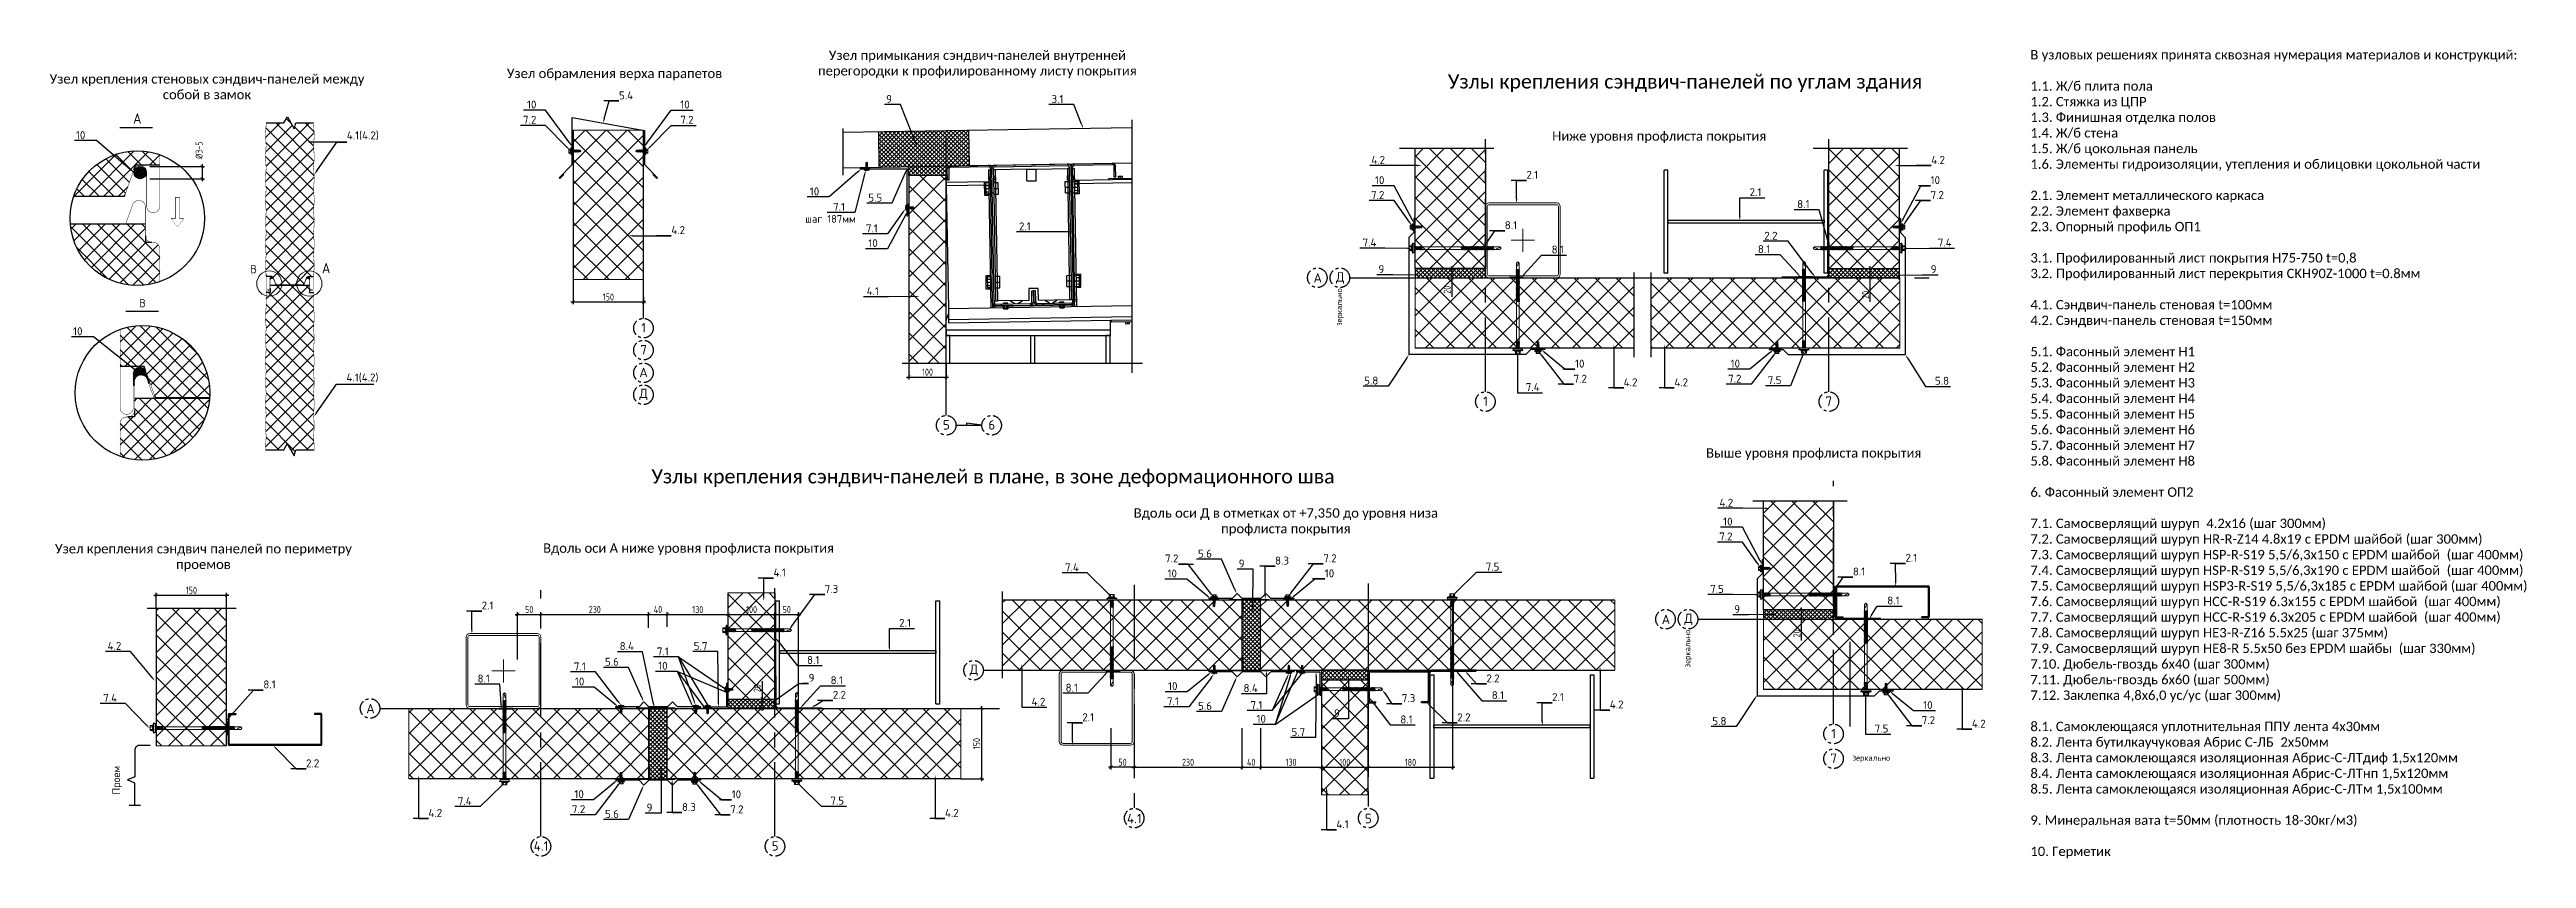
# Model space of a CAD drawing. Header units: millimetres. Extents: x -3689 to 2883575, y -702957 to -604547.
# Drawn here: x 2755748 to 2761040, y -667568 to -665842 of the extents above; entities that cross this region are included whole.
import ezdxf
from ezdxf import colors
from ezdxf.entities.mleader import LeaderData, LeaderLine
from ezdxf.enums import TextEntityAlignment as Align
from ezdxf.math import Vec2, Vec3

# ---------------------------------------------------------------- set-up
doc = ezdxf.new("R2010")
doc.units = ezdxf.units.MM
doc.header["$PDMODE"] = 35
doc.linetypes.add('CENTER', pattern=[50.800000000000004, 31.75, -6.35, 6.35, -6.35])
for name, color, linetype in [('A-DOOR-IDEN', 12, 'Continuous'), ('A-FLOR-IDEN', 14, 'Continuous'), ('A-WALL', 5, 'Continuous'), ('A-WALL-PATT', 181, 'Continuous'), ('S-GRID', 133, 'CENTER'), ('S-METL', 14, 'Continuous'), ('S-WALL-PATT', 181, 'Continuous')]:
    doc.layers.add(name, color=color, linetype=linetype)
doc.layers.add('A-FLOR-DIMS', color=133, linetype='Continuous', lineweight=0)
doc.layers.add('Размеры', color=82, linetype='Continuous', lineweight=9)
doc.styles.add('Calibri', font='calibri.ttf')
doc.styles.add('Di ferro', font='isocpeur.ttf')
doc.styles.add('GOST 2.304', font='CS_Gost2304.shx')
doc.styles.add('ВЕНТАЛЛ', font='isocpeur.ttf')
doc.styles.add('ЕСКД', font='isocpeur.ttf')
doc.dimstyles.new('001.5', dxfattribs={"dimscale": 10, "dimtxt": 1.5, "dimasz": 0.7, "dimexe": 0.5, "dimexo": 0, "dimgap": 0.3, "dimtad": 1, "dimdec": 0, "dimrnd": 0.001, "dimtxsty": 'GOST 2.304', "dimblk": 'ARCHTICK', "dimcen": 0, "dimdle": 0.5, "dimclrd": 256, "dimclre": 256, "dimclrt": 256, "dimadec": 0, "dimazin": 2, "dimtfac": 0.75, "dimtdec": 0, "dimtmove": 1, "dimatfit": 3, "dimfxl": 1, "dimtolj": 1, "dimarcsym": 0})
pattern_1 = [(45, (2536392.860668364, -853503.7176293503), (-15.71544821187102, 15.71544821187102), []), (135, (2536392.860668364, -853503.7176293503), (-15.71544821187102, -15.71544821187101), [])]
pattern_2 = [(135, (2772920.297825763, -910037.1975979065), (-4.490128060534577, -4.490128060534576), []), (225, (2772920.297825763, -910037.1975979065), (4.490128060534576, -4.490128060534577), [])]
pattern_3 = [(135, (2775505.088671718, -910967.8386786347), (-4.490128060534577, -4.490128060534576), []), (225, (2775505.088671718, -910967.8386786347), (4.490128060534576, -4.490128060534577), [])]
pattern_4 = [(135, (2775246.902352243, -910937.1817754861), (-4.490128060534577, -4.490128060534576), []), (225, (2775246.902352243, -910937.1817754861), (4.490128060534576, -4.490128060534577), [])]

msp = doc.modelspace()

# ---------------------------------------------------------------- texts
at = {"layer": 'A-DOOR-IDEN', "color": 250, "linetype": 'ByBlock', "ltscale": 500, "attachment_point": 5, "style": 'Calibri'}
for s, insert, char_height, width in [('Узел примыкания сэндвич-панелей внутренней перегородки к профилированному листу покрытия', (2757730.460910084, -665872.9414896131), 20, 692.3264608246973), ('Узел обрамления верха парапетов', (2756955.261737709, -665895.1006764449), 20, 692.3264608246973), ('Узлы крепления сэндвич-панелей по углам здания', (2759242.257398714, -665913.6802394108), 30, 1036.22601707383), ('Ниже уровня профлиста покрытия', (2759186.992554961, -666028.8551593834), 20, 692.3264608246973), ('Выше уровня профлиста покрытия', (2759517.161953323, -666705.165403852), 20, 692.3264608246973), ('Узлы крепления сэндвич-панелей в плане, в зоне деформационного шва', (2757763.882430757, -666756.5260073894), 30, 1605.070197592198), ('Вдоль оси Д в отметках от +7,350 до уровня низа профлиста покрытия', (2758389.543054413, -666850.1096476603), 20, 692.3264608246973), ('Узел крепления сэндвич панелей по периметру проемов ', (2756077.033236442, -666926.3314768533), 20, 692.3264608246973), ('Вдоль оси А ниже уровня профлиста покрытия', (2757113.559642267, -666908.3382004981), 20, 692.3264608246973)]:
    msp.add_mtext(s, dxfattribs=dict(at, insert=insert, char_height=char_height, width=width))
at = {"layer": 'A-DOOR-IDEN', "color": 250, "linetype": 'ByBlock', "ltscale": 500, "char_height": 20, "style": 'Calibri'}
for s, width, heights, insert, attachment_point in [('\\pxql;\\PВ узловых решениях принята сквозная нумерация материалов и конструкций:\\P\\P1.1. Ж/б плита пола\\P1.2. Стяжка из ЦПР\\P1.3. Финишная отделка полов\\P1.4. Ж/б стена\\P1.5. Ж/б цокольная панель\\P1.6. Элементы гидроизоляции, утепления и облицовки цокольной части\\P\\P2.1. Элемент металлического каркаса\\P2.2. Элемент фахверка \\P2.3. Опорный профиль ОП1\\P\\P3.1. Профилированный лист покрытия Н75-750 t=0,8\\P3.2. Профилированный лист перекрытия CKH90Z-1000 t=0.8мм\\P\\P4.1. Сэндвич-панель стеновая t=100мм\\P4.2. Сэндвич-панель стеновая t=150мм\\P\\P5.1. Фасонный элемент Н1\\P5.2. Фасонный элемент Н2\\P5.3. Фасонный элемент Н3\\P5.4. Фасонный элемент Н4\\P5.5. Фасонный элемент Н5\\P5.6. Фасонный элемент Н6\\P5.7. Фасонный элемент Н7\\P5.8. Фасонный элемент Н8\\P\\P6. Фасонный элемент ОП2\\P\\P7.1. Самосверлящий шуруп  4.2х16 (шаг 300мм)\\P7.2. Самосверлящий шуруп HR-R-Z14 4.8x19 с EPDM шайбой (шаг 300мм)\\P7.3. Самосверлящий шуруп HSP-R-S19 5,5/6,3х150 c EPDM шайбой  (шаг 400мм)\\P7.4. Самосверлящий шуруп HSP-R-S19 5,5/6,3х190 c EPDM шайбой  (шаг 400мм)\\P7.5. Самосверлящий шуруп HSP3-R-S19 5,5/6,3х185 c EPDM шайбой (шаг 400мм)\\P7.6. Самосверлящий шуруп HCC-R-S19 6.3x155 c EPDM шайбой  (шаг 400мм)\\P7.7. Самосверлящий шуруп HCC-R-S19 6.3x205 c EPDM шайбой  (шаг 400мм)\\P7.8. Самосверлящий шуруп НЕ3-R-Z16 5.5x25 (шаг 375мм)\\P7.9. Самосверлящий шуруп НE8-R 5.5x50 без EPDM шайбы  (шаг 330мм)\\P7.10. Дюбель-гвоздь 6х40 (шаг 300мм)\\P7.11. Дюбель-гвоздь 6х60 (шаг 500мм)\\P7.12. Заклепка 4,8х6,0 ус/ус (шаг 300мм)\\P\\P8.1. Самоклеющаяся уплотнительная ППУ лента 4х30мм\\P8.2. Лента бутилкаучуковая Абрис С-ЛБ  2х50мм \\P8.3. Лента самоклеющаяся изоляционная Абрис-С-ЛТдиф 1,5х120мм   \\P8.4. Лента самоклеющаяся изоляционная Абрис-С-ЛТнп 1,5х120мм   \\P8.5. Лента самоклеющаяся изоляционная Абрис-С-ЛТм 1,5х100мм  \\P\\P9. Минеральная вата t=50мм (плотность 18-30кг/м3)\\P\\P10. Герметик ', 1749.999999999993, [2759.416227854329], (2759980.046579122, -665809.4547305147), 1), ('Узел крепления стеновых сэндвич-панелей между собой в замок', 692.3264608246973, [89.69956320898955], (2756084.69503015, -665921.0927948987), 5)]:
    msp.add_mtext_dynamic_manual_height_columns(s, width=width, gutter_width=2.5, heights=heights, dxfattribs=dict(at, insert=insert, attachment_point=attachment_point))
at = {"layer": 'A-FLOR-IDEN', "color": 250, "width": 0.9}
for s, height, style, p in [('А', 22.05, 'Di ferro', (2755935.905185332, -665999.7912321845)), ('В', 18, 'ВЕНТАЛЛ', (2755947.081217597, -666391.8205771558))]:
    msp.add_text(s, height=height, dxfattribs=dict(at, style=style)).set_placement(p, align=Align.CENTER)
for s, height, style, p in [('В', 18, 'ВЕНТАЛЛ', (2756177.590617185, -666319.310282167)), ('А', 22.05, 'Di ferro', (2756330.377347208, -666319.310282167))]:
    msp.add_text(s, height=height, dxfattribs=dict(at, style=style)).set_placement(p)
at = {"layer": 'S-GRID', "color": 250, "attachment_point": 5, "style": 'ЕСКД'}
for s, insert, char_height, width in [('шаг 187мм', (2757416.778764357, -666203.2754055015), 16.36363636363636, 547.6657753869235), ('А', (2758457.585496977, -666329.0768528206), 20.18932363636363, 571.4791278457018), ('Д', (2758505.771492769, -666329.0768528206), 20.18932363636363, 571.4791278457018), ('1', (2757017.349183241, -666435.5206521095), 20.18932363636363, 571.4791278457018), ('7', (2757017.349183241, -666482.3650956803), 20.18932363636363, 571.4791278457018), ('А', (2757017.349183241, -666530.7955663612), 20.18932363636363, 571.4791278457018), ('Д', (2757017.349183241, -666577.6400099315), 20.18932363636363, 571.4791278457018), ('1', (2758815.957156468, -666592.2817278565), 20.18932363636363, 571.4791278457018), ('7', (2759549.252076993, -666592.2817278565), 20.18932363636363, 571.4791278457018), ('5', (2757664.175709943, -666642.8250866737), 20.18932363636363, 571.4791278457018), ('6', (2757761.177643526, -666642.8250866737), 20.18932363636363, 571.4791278457018), ('А', (2759201.358078791, -667057.8445325845), 20.18932363636363, 571.4791278457018), ('Д', (2759249.544074584, -667057.8445325845), 20.18932363636363, 571.4791278457018), ('Д', (2757723.266533562, -667166.4151758498), 20.18932363636363, 571.4791278457018), ('А', (2756434.010205482, -667248.3266512051), 20.18932363636363, 571.4791278457018), ('1', (2759559.729738283, -667301.6759691937), 20.18932363636363, 571.4791278457018), ('7', (2759559.729738283, -667354.4620432435), 20.18932363636363, 571.4791278457018), ('зеркально', (2759640.080299597, -667355.2052276583), 12.61832727272727, 357.1744549035636), ('4.1', (2758065.715124391, -667483.0669679918), 20.18932363636363, 571.4791278457018), ('5', (2758565.715124391, -667483.0669679918), 20.18932363636363, 571.4791278457018), ('4.1', (2756798.365216081, -667541.5373663312), 20.18932363636363, 571.4791278457018), ('5', (2757298.365216081, -667541.5373663312), 20.18932363636363, 571.4791278457018)]:
    msp.add_mtext(s, dxfattribs=dict(at, insert=insert, char_height=char_height, width=width))
at = {"layer": 'S-GRID', "color": 250, "attachment_point": 5, "rotation": 90, "style": 'ЕСКД'}
for s, insert, char_height, width in [('зеркально', (2758505.088120706, -666391.6195063302), 12.61832727272727, 357.1744549035636), ('зеркально', (2759248.860702521, -667120.3871860942), 12.61832727272727, 357.1744549035636), ('Проем', (2755893.041154353, -667401.1647494477), 16.36363636363636, 547.6657753869235)]:
    msp.add_mtext(s, dxfattribs=dict(at, insert=insert, char_height=char_height, width=width))

# ---------------------------------------------------------------- blocks, each defined once
blk = doc.blocks.new('*U561')
at = {"lineweight": 0}
h = blk.add_hatch(dxfattribs=at)
h.set_pattern_fill('ANSI37', color=181, scale=10, style=0)
h.set_pattern_definition([(45, (90, -706.5787094926345), (-22.45064030267288, 22.45064030267288), []), (135, (90, -706.5787094926345), (-22.45064030267288, -22.45064030267288), [])])
h.paths.add_polyline_path([(0, 293.4212905073654), (0, 0), (150, 0), (150, 293.4212905073654)])
at = {"color": 5, "lineweight": 0}
for p, q in [((150, 293.4212905073654), (0, 293.4212905073654)), ((0, 0), (150, 0))]:
    blk.add_line(p, q, dxfattribs=at)
at = {"color": 5}
for p, q in [((0, 293.4212905073654), (0, 0)), ((150, 0), (150, 293.4212905073654))]:
    blk.add_line(p, q, dxfattribs=at)
blk = doc.blocks.new('_ARCHTICK')
at = {"color": 0, "linetype": 'ByBlock', "const_width": 0.15}
blk.add_lwpolyline([(-0.5, -0.5), (0.5, 0.5)], dxfattribs=at)
blk = doc.blocks.new('*D601')
at = {"layer": 'A-FLOR-DIMS', "lineweight": -2, "ltscale": 10, "transparency": 16777216}
for p, q in [((2755962.918148345, -666091.3731123314), (2756079.326118105, -666091.3731123314)), ((2755962.918148345, -666117.415059997), (2756079.326118105, -666117.415059997)), ((2756074.326118105, -666086.3731123314), (2756074.326118105, -666122.415059997))]:
    blk.add_line(p, q, dxfattribs=at)
at = {"layer": 'Defpoints', "color": 0, "ltscale": 10, "transparency": 16777216}
for p in [(2755962.918148345, -666091.3731123314), (2755962.918148345, -666117.415059997), (2756074.326118105, -666117.415059997)]:
    blk.add_point(p, dxfattribs=at)
at = {"layer": 'A-FLOR-DIMS', "lineweight": -2, "ltscale": 10, "transparency": 16777216, "xscale": 7, "yscale": 7, "zscale": 7}
for p, rotation in [((2756074.326118105, -666091.3731123314), 90), ((2756074.326118105, -666117.415059997), 270)]:
    blk.add_blockref('_ARCHTICK', p, dxfattribs=dict(at, rotation=rotation))
at = {"layer": 'A-FLOR-DIMS', "ltscale": 10, "transparency": 16777216, "insert": (2756067.752190192, -666056.3656683998), "char_height": 15, "attachment_point": 5, "rotation": 90, "style": 'GOST 2.304'}
blk.add_mtext('\\A1;%%c3-5', dxfattribs=at)
blk = doc.blocks.new('A$C02A31CEF')
at = {"color": 0}
for points, const_width in [([(0.1500004972842817, 2.039999728854809), (0.1500004972842817, 4.039999728854809)], 0.3), ([(10.15000049728428, 2.039999728854809), (0.1500004972842817, 2.039999728854809)], 0.3), ([(0.1500004972842817, 4.039999728854809), (10.15000049728428, 4.039999728854809)], 0.1), ([(10.15000049728428, 4.039999728854809), (10.15000049728428, 6.039999728854809)], 0.3), ([(10.15000049728428, 0.03999972885480929), (10.15000049728428, 2.039999728854809)], 0.3), ([(10.15000049728428, 6.039999728854809), (14.15000049728428, 3.039999728854809)], 0.1), ([(14.15000049728428, 3.039999728854809), (10.15000049728428, 0.03999972885480929)], 0.1)]:
    blk.add_lwpolyline(points, dxfattribs=dict(at, const_width=const_width))
blk = doc.blocks.new('*U574')
at = {"color": 0, "lineweight": 0, "ltscale": 10}
for p, q in [((-1.000000000000214, 5.095994904011563), (-6.200000000000213, 5.095994904011344)), ((-6.200000000000213, 5.095994904011344), (-6.199999999999785, -5.095994904011865)), ((-1.000000000000119, 2.831108280006405), (-6.200000000000118, 2.831108280006187)), ((-2.853031142658489e-13, 6.794659872000921), (-1.000000000000285, 6.794659872000879)), ((-1.000000000000285, 6.794659872000879), (-0.9999999999997147, -6.794659872000962)), ((-0.9999999999997861, -5.095994904011646), (-1.000000000000214, 5.095994904011563)), ((0.9999999999995483, 10.75821146399544), (-1.578047253216045e-13, 3.758211464021094)), ((2.853031142658489e-13, -6.794659872000921), (-2.853031142658489e-13, 6.794659872000921)), ((1.999999999999548, 10.75821146399548), (0.9999999999995483, 10.75821146399544)), ((0.9999999999995483, 10.75821146399544), (1.000000000000452, -10.75821146399535)), ((2.000000000000452, -10.75821146399531), (1.999999999999548, 10.75821146399548)), ((4.999999999999596, 9.625768151993025), (1.999999999999596, 9.625768151992899)), ((1.999999999999596, 9.625768151992899), (2.000000000000404, -9.625768151992732)), ((5.000000000000404, -9.625768151992606), (4.999999999999596, 9.625768151993025)), ((5.960699671339194, 2.831108280006697), (4.999999999999881, 2.831108280006657)), ((5.960699671339194, 2.831108280006697), (6.413676996087806, 3.623818598440535)), ((6.75340998968594, -2.831108279977059), (5.960699671339194, 2.831108280006697)), ((6.413676996087806, 3.623818598440535), (7.093142983283565, 2.831108280006745)), ((7.093142983283565, 2.831108280006745), (7.885853301688519, -2.831108279977012)), ((8.225586295286144, 2.831108280006792), (7.093142983283565, 2.831108280006745)), ((8.225586295286144, 2.831108280006792), (7.093142983283565, 2.831108280006745)), ((8.225586295286144, 2.831108280006792), (8.678563620122066, 3.623818598440631)), ((9.018296613720201, -2.831108279976964), (8.225586295286144, 2.831108280006792)), ((8.678563620122066, 3.623818598440631), (9.358029607317826, 2.83110828000684)), ((9.358029607317826, 2.83110828000684), (10.15073992572278, -2.831108279976917)), ((10.49047291932041, 2.831108280006887), (9.358029607317826, 2.83110828000684)), ((10.49047291932041, 2.831108280006887), (9.358029607317826, 2.831108280006839)), ((10.49047291932041, 2.831108280006887), (10.94345024406902, 3.623818598440726)), ((11.28318323772536, -2.831108279976869), (10.49047291932041, 2.831108280006887)), ((10.94345024406902, 3.623818598440726), (11.62291623132298, 2.831108280006935)), ((11.62291623132298, 2.831108280006935), (12.41562654969883, -2.831108279976822)), ((12.75535954329646, 2.831108280006982), (11.62291623126478, 2.831108280006935)), ((12.75535954329646, 2.831108280006983), (11.62291623132298, 2.831108280006935)), ((12.75535954329646, 2.831108280006982), (13.20833686810328, 3.623818598440821)), ((13.54806986170141, -2.831108279976774), (12.75535954329646, 2.831108280006982)), ((13.20833686810328, 3.623818598440821), (13.88780285529904, 2.83110828000703)), ((13.88780285529904, 2.83110828000703), (14.68051317370399, -2.831108279976727)), ((15.02024616730162, 2.831108280007077), (13.88780285529904, 2.83110828000703)), ((15.02024616730162, 2.831108280007078), (13.88780285529904, 2.83110828000703)), ((15.02024616730162, 2.831108280007077), (15.47322349210843, 3.623818598440916)), ((15.81295648570657, -2.831108279976679), (15.02024616730162, 2.831108280007077)), ((15.47322349210843, 3.623818598440916), (16.1526894793042, 2.831108280007125)), ((16.1526894793042, 2.831108280007125), (16.94539979768004, -2.831108279976632)), ((17.28513279133588, 2.831108280007173), (16.1526894793042, 2.831108280007125)), ((17.28513279133588, 2.831108280007173), (16.1526894793042, 2.831108280007126)), ((17.28513279133588, 2.831108280007173), (17.73811011608449, 3.623818598441011)), ((18.07784310968262, -2.831108279976584), (17.28513279133588, 2.831108280007173)), ((17.73811011608449, 3.623818598441011), (18.41757610328025, 2.83110828000722)), ((18.41757610328025, 2.83110828000722), (19.2102864216852, -2.831108279976537)), ((19.55001941528283, 2.831108280007268), (18.41757610328025, 2.83110828000722)), ((19.55001941528283, 2.831108280007268), (18.41757610328025, 2.831108280007221)), ((19.55001941528283, 2.831108280007268), (20.00299674011875, 3.623818598441106)), ((20.34272973371688, -2.831108279976489), (19.55001941528283, 2.831108280007268)), ((20.00299674011875, 3.623818598441106), (20.68246272731451, 2.831108280007316)), ((20.68246272731451, 2.831108280007316), (21.47517304571946, -2.831108279976441)), ((21.81490603931709, 2.831108280007363), (20.68246272731451, 2.831108280007316)), ((104.5005885280032, 2.83110828001226), (20.68246272731451, 2.831108280007316)), ((104.5005885280032, 2.83110828001226), (104.9535658528391, 3.623818598446098)), ((105.2932988464372, -2.831108279971497), (104.5005885280032, 2.83110828001226)), ((104.9535658528391, 3.623818598446098), (105.6330318400348, 2.831108280012307)), ((105.6330318400348, 2.831108280012307), (106.4257421584398, -2.83110827997145)), ((106.7654751520374, 2.831108280012355), (105.6330318400348, 2.831108280012307)), ((106.7654751520956, 2.831108280012355), (107.2184524768442, 3.623818598446193)), ((107.5581854704424, -2.831108279971402), (106.7654751520956, 2.831108280012355)), ((107.2184524768442, 3.623818598446193), (107.89791846404, 2.831108280012402)), ((107.89791846404, 2.831108280012402), (108.690628782445, -2.831108279971355)), ((109.0303617760426, 2.83110828001245), (107.89791846404, 2.831108280012402)), ((109.0303617760426, 2.83110828001245), (109.4833391008785, 3.623818598446288)), ((109.8230720944767, -2.831108279971307), (109.0303617760426, 2.83110828001245)), ((109.4833391008785, 3.623818598446288), (110.1628050880743, 2.831108280012497)), ((110.1628050880743, 2.831108280012497), (110.9555154064792, -2.831108279971259)), ((111.2952484000768, 2.831108280012545), (110.1628050880743, 2.831108280012497)), ((111.2952484000768, 2.831108280012545), (111.7482257248255, 3.623818598446383)), ((112.0879587184818, -2.831108279971212), (111.2952484000768, 2.831108280012545)), ((111.7482257248255, 3.623818598446383), (112.4276917120794, 2.831108280012592)), ((112.4276917120794, 2.831108280012592), (113.2204020304553, -2.831108279971164)), ((113.5601350240529, 2.83110828001264), (112.4276917120212, 2.831108280012592)), ((113.5601350240529, 2.83110828001264), (114.0131123488597, 3.623818598446478)), ((114.3528453424579, -2.831108279971117), (113.5601350240529, 2.83110828001264)), ((114.0131123488597, 3.623818598446478), (114.6925783360555, 2.831108280012687)), ((114.6925783360555, 2.831108280012687), (115.4852886544604, -2.831108279971069)), ((115.8250216480581, 2.831108280012735), (114.6925783360555, 2.831108280012687)), ((115.8250216480581, 2.831108280012735), (116.2779989728649, 3.623818598446573)), ((116.617731966463, -2.831108279971022), (115.8250216480581, 2.831108280012735)), ((116.2779989728649, 3.623818598446573), (116.9574649600606, 2.831108280012782)), ((116.9574649600606, 2.831108280012782), (117.7501752784365, -2.831108279970974)), ((118.0899082720923, 2.83110828001283), (116.9574649600606, 2.831108280012782)), ((118.0899082720923, 2.83110828001283), (118.5428855968409, 3.623818598446668)), ((118.8826185904391, -2.831108279970927), (118.0899082720923, 2.83110828001283)), ((118.5428855968409, 3.623818598446668), (119.2223515840367, 2.831108280012878)), ((119.2223515840367, 2.831108280012878), (120.0150619024417, -2.831108279970879)), ((120.3547948960393, 2.831108280012925), (119.2223515840367, 2.831108280012878)), ((120.3547948960393, 2.831108280012925), (120.8077722208752, 3.623818598446763)), ((121.1475052144733, -2.831108279970831), (120.3547948960393, 2.831108280012925)), ((120.8077722208752, 3.623818598446763), (121.4872382080709, 2.831108280012973)), ((121.4872382080709, 2.831108280012973), (122.2799485264759, -2.831108279970784)), ((122.6196815200735, 2.83110828001302), (121.4872382080709, 2.831108280012973)), ((122.6196815200735, 2.83110828001302), (123.0726588448221, 3.623818598446859)), ((123.4123918384203, -2.831108279970736), (122.6196815200735, 2.83110828001302)), ((123.0726588448221, 3.623818598446859), (123.7521248320179, 2.831108280013068)), ((123.7521248320179, 2.831108280013068), (124.5448351504519, -2.831108279970689)), ((124.8845681440496, 2.831108280013115), (123.7521248320179, 2.831108280013068)), ((124.8845681440496, 2.831108280013114), (125.3375454687982, 3.623818598446953)), ((125.6772784623963, -2.831108279970642), (124.8845681440496, 2.831108280013114)), ((125.3375454687982, 3.623818598446953), (126.017011455994, 2.831108280013162)), ((126.017011455994, 2.831108280013162), (126.8097217743989, -2.831108279970595)), ((127.1494547679966, 2.831108280013209), (126.017011455994, 2.831108280013162)), ((127.1494547679966, 2.831108280013209), (127.6024320928325, 3.623818598447048)), ((127.9421650864306, -2.831108279970547), (127.1494547679966, 2.831108280013209)), ((127.6024320928325, 3.623818598447048), (128.2818980800282, 2.831108280013257)), ((128.2818980800282, 2.831108280013257), (129.0746083984332, -2.8311082799705)), ((129.4143413920308, 2.831108280013305), (128.2818980800282, 2.831108280013257)), ((129.4143413920308, 2.831108280013305), (129.8673187167794, 3.623818598447143)), ((130.2070517104358, -2.831108279970452), (129.4143413920308, 2.831108280013305)), ((129.8673187167794, 3.623818598447143), (130.5467847040334, 2.831108280013352)), ((130.5467847040334, 2.831108280013352), (131.3394950224092, -2.831108279970405)), ((131.6792280160069, 2.8311082800134), (130.5467847039752, 2.831108280013352)), ((131.6792280160069, 2.8311082800134), (132.1322053408137, 3.623818598447238)), ((132.4719383344118, -2.831108279970357), (131.6792280160069, 2.8311082800134)), ((132.1322053408137, 3.623818598447238), (132.8116713280095, 2.831108280013447)), ((132.8116713280095, 2.831108280013447), (133.6043816464144, -2.83110827997031)), ((133.944114640012, 2.831108280013495), (132.8116713280095, 2.831108280013447)), ((133.944114640012, 2.831108280013495), (134.3970919648189, 3.623818598447333)), ((134.736824958417, -2.831108279970262), (133.944114640012, 2.831108280013495)), ((134.3970919648189, 3.623818598447333), (135.0765579520146, 2.831108280013543)), ((135.0765579520146, 2.831108280013543), (135.8692682703904, -2.831108279970214)), ((136.2090012640463, 2.83110828001359), (135.0765579520146, 2.831108280013543)), ((136.2090012640463, 2.83110828001359), (136.6619785887949, 3.623818598447428)), ((137.001711582393, -2.831108279970167), (136.2090012640463, 2.83110828001359)), ((136.6619785887949, 3.623818598447428), (137.3414445759907, 2.831108280013638)), ((137.3414445759907, 2.831108280013638), (138.1341548943956, -2.831108279970119)), ((138.4738878879932, 2.831108280013685), (137.3414445759907, 2.831108280013638)), ((138.4738878879932, 2.831108280013685), (138.9268652128292, 3.623818598447524)), ((139.2665982064273, -2.831108279970072), (138.4738878879932, 2.831108280013685)), ((138.9268652128292, 3.623818598447524), (139.6063312000249, 2.831108280013733)), ((139.6063312000249, 2.831108280013733), (140.3990415184299, -2.831108279970024)), ((140.7387745120275, 2.83110828001378), (139.6063312000249, 2.831108280013733)), ((140.7387745120275, 2.83110828001378), (141.1917518367761, 3.623818598447619)), ((141.5314848303742, -2.831108279969976), (140.7387745120275, 2.83110828001378)), ((141.1917518367761, 3.623818598447619), (141.8712178239719, 2.831108280013828)), ((141.8712178239719, 2.831108280013828), (142.6639281424059, -2.831108279969929)), ((143.0036611360036, 2.831108280013875), (141.8712178239719, 2.831108280013828)), ((143.0036611360036, 2.831108280013875), (143.4566384608104, 3.623818598447714)), ((143.7963714544085, -2.831108279969881), (143.0036611360036, 2.831108280013875)), ((143.4566384608104, 3.623818598447714), (144.1361044480061, 2.831108280013923)), ((144.1361044480061, 2.831108280013923), (144.9288147664111, -2.831108279969834)), ((145.2685477600087, 2.83110828001397), (144.1361044480061, 2.831108280013923)), ((145.2685477600087, 2.83110828001397), (145.7215250848446, 3.623818598447809)), ((146.0612580784428, -2.831108279969786), (145.2685477600087, 2.83110828001397)), ((145.7215250848446, 3.623818598447809), (146.4009910720404, 2.831108280014018)), ((146.4009910720404, 2.831108280014018), (147.1937013903871, -2.831108279969739)), ((147.5334343839848, 2.831108280014065), (146.4009910720404, 2.831108280014018)), ((147.533434384043, 2.831108280014065), (147.9864117087916, 3.623818598447904)), ((148.3261447023897, -2.831108279969691), (147.533434384043, 2.831108280014065)), ((147.9864117087916, 3.623818598447904), (148.6658776959873, 2.831108280014113)), ((148.6658776959873, 2.831108280014113), (149.4585880144214, -2.831108279969644)), ((149.798321008019, 2.831108280014161), (148.6658776959873, 2.831108280014113)), ((149.798321008019, 2.831108280014161), (150.2512983328259, 3.623818598447999)), ((150.591031326424, -2.831108279969596), (149.798321008019, 2.831108280014161)), ((150.2512983328259, 3.623818598447999), (150.9307643200216, 2.831108280014208)), ((150.9307643200216, 2.831108280014208), (151.7234746384266, -2.831108279969548)), ((152.0632076320242, 2.831108280014256), (150.9307643200216, 2.831108280014208)), ((152.0632076320242, 2.831108280014256), (152.5161849568019, 3.623818598448094)), ((152.8559179504, -2.831108279969501), (152.0632076320242, 2.831108280014256)), ((152.5161849568019, 3.623818598448094), (153.1956509439977, 2.831108280014303)), ((153.1956509439977, 2.831108280014303), (153.9883612624026, -2.831108279969453)), ((154.3280942560002, 2.831108280014351), (153.1956509439977, 2.831108280014303)), ((154.3280942560002, 2.831108280014351), (154.7810715808071, 3.623818598448189)), ((155.1208045744052, -2.831108279969406), (154.3280942560002, 2.831108280014351)), ((154.7810715808071, 3.623818598448189), (155.4605375680028, 2.831108280014398)), ((155.4605375680028, 2.831108280014398), (156.2532478864078, -2.831108279969358)), ((156.5929808800054, 2.831108280014446), (155.4605375680028, 2.831108280014398)), ((156.5929808800054, 2.831108280014446), (157.0459582048413, 3.623818598448284)), ((157.3856911984394, -2.831108279969311), (156.5929808800054, 2.831108280014446)), ((157.0459582048413, 3.623818598448284), (157.7254241920371, 2.831108280014493)), ((157.7254241920371, 2.831108280014493), (158.518134510442, -2.831108279969263)), ((158.8578675040397, 2.831108280014541), (157.7254241920371, 2.831108280014493)), ((158.8578675040397, 2.831108280014541), (159.3108448287883, 3.623818598448379)), ((159.6505778223864, -2.831108279969216), (158.8578675040397, 2.831108280014541)), ((159.3108448287883, 3.623818598448379), (159.990310815984, 2.831108280014588)), ((159.990310815984, 2.831108280014588), (160.7830211344181, -2.831108279969168)), ((161.1227541280157, 2.831108280014636), (159.990310815984, 2.831108280014588)), ((161.1227541280157, 2.831108280014636), (161.5757314528225, 3.623818598448474)), ((161.9154644464207, -2.831108279969121), (161.1227541280157, 2.831108280014636)), ((161.5757314528225, 3.623818598448474), (162.2551974400183, 2.831108280014683)), ((162.2551974400183, 2.831108280014683), (163.0479077584232, -2.831108279969073)), ((163.3876407520209, 2.831108280014731), (162.2551974400183, 2.831108280014683)), ((163.3876407520209, 2.831108280014731), (163.8406180767986, 3.623818598448569)), ((164.1803510703967, -2.831108279969026), (163.3876407520209, 2.831108280014731)), ((163.8406180767986, 3.623818598448569), (164.5200840639943, 2.831108280014779)), ((164.5200840639943, 2.831108280014779), (165.3127943823993, -2.831108279968978)), ((165.6525273759969, 2.831108280014826), (164.5200840639943, 2.831108280014779)), ((165.6525273759969, 2.831108280014826), (166.1055047008037, 3.623818598448664)), ((166.4452376944019, -2.83110827996893), (165.6525273759969, 2.831108280014826)), ((166.1055047008037, 3.623818598448664), (166.7849706879995, 2.831108280014874)), ((166.7849706879995, 2.831108280014874), (167.5776810064336, -2.831108279968883)), ((167.9174140000312, 2.831108280014921), (166.7849706879995, 2.831108280014874)), ((167.9174140000312, 2.831108280014921), (168.370391324838, 3.62381859844876)), ((168.7101243184361, -2.831108279968835), (167.9174140000312, 2.831108280014921)), ((168.370391324838, 3.62381859844876), (169.0498573120338, 2.831108280014969)), ((169.0498573120338, 2.831108280014969), (169.8425676303805, -2.831108279968788)), ((170.1823006239781, 2.831108280015016), (169.0498573120338, 2.831108280014969)), ((170.1823006240363, 2.831108280015016), (170.6352779488141, 3.623818598448855)), ((170.9750109424122, -2.83110827996874), (170.1823006240363, 2.831108280015016)), ((170.6352779488141, 3.623818598448855), (171.3147439360098, 2.831108280015064)), ((171.3147439360098, 2.831108280015064), (172.1074542544148, -2.831108279968693)), ((172.4471872480124, 2.831108280015112), (171.3147439360098, 2.831108280015064)), ((172.4471872480124, 2.831108280015112), (172.9001645728192, 3.62381859844895)), ((173.2398975664173, -2.831108279968645), (172.4471872480124, 2.831108280015112)), ((172.9001645728192, 3.62381859844895), (173.579630560015, 2.831108280015159)), ((173.5796305600149, 2.831108280015159), (187.1689503039877, 2.83110828001573)), ((173.579630560015, 2.831108280015159), (174.3723408784199, -2.831108279968598)), ((181.733222406422, -0.679465987201224), (187.6219276287947, 1.132443311997329)), ((187.168891720008, 2.83110828001573), (190, 1.699364696006077e-11)), ((190, 1.699364696006077e-11), (187.1688917200664, -2.83110827996806)), ((187.6219276287947, 1.132443311997329), (187.310505717999, 2.689552866004499)), ((-0.9999999999998811, -2.831108279977385), (-6.19999999999988, -2.831108279977603)), ((-6.199999999999785, -5.095994904011865), (-0.9999999999997861, -5.095994904011646)), ((-0.9999999999997147, -6.794659872000962), (2.853031142658489e-13, -6.794659872000921)), ((1.578047253205254e-13, -3.758211463995394), (1.000000000000452, -10.75821146399535)), ((1.000000000000452, -10.75821146399535), (2.000000000000452, -10.75821146399531)), ((2.000000000000404, -9.625768151992732), (5.000000000000404, -9.625768151992606)), ((6.75340998968594, -2.831108279977058), (5.000000000000119, -2.831108279977132)), ((7.432875976881695, -3.510574267172757), (6.75340998968594, -2.831108279977059)), ((7.885853301688519, -2.831108279977012), (7.432875976881695, -3.510574267172757)), ((9.018296613720201, -2.831108279976964), (7.885853301688519, -2.831108279977012)), ((9.018296613720201, -2.831108279976963), (7.885853301688519, -2.831108279977011)), ((9.697762600915956, -3.510574267172662), (9.018296613720201, -2.831108279976964)), ((10.15073992572278, -2.831108279976917), (9.697762600915956, -3.510574267172662)), ((11.28318323766715, -2.831108279976869), (10.15073992572278, -2.831108279976917)), ((11.28318323772536, -2.831108279976868), (10.15073992572278, -2.831108279976916)), ((11.96264922492111, -3.510574267172567), (11.28318323772536, -2.831108279976869)), ((12.41562654969883, -2.831108279976822), (11.96264922492111, -3.510574267172567)), ((13.54806986170141, -2.831108279976774), (12.41562654969883, -2.831108279976822)), ((13.54806986170141, -2.831108279976773), (12.41562654969883, -2.83110827997682)), ((14.22753584889717, -3.510574267172472), (13.54806986170141, -2.831108279976774)), ((14.68051317370399, -2.831108279976727), (14.22753584889717, -3.510574267172472)), ((15.81295648570657, -2.831108279976679), (14.68051317370399, -2.831108279976727)), ((15.81295648570657, -2.831108279976678), (14.68051317370399, -2.831108279976725)), ((16.49242247290232, -3.510574267172377), (15.81295648570657, -2.831108279976679)), ((16.94539979768004, -2.831108279976632), (16.49242247290232, -3.510574267172377)), ((18.07784310968262, -2.831108279976584), (16.94539979768004, -2.831108279976632)), ((18.07784310968262, -2.831108279976584), (16.94539979768004, -2.831108279976631)), ((18.75730909687838, -3.510574267172282), (18.07784310968262, -2.831108279976584)), ((19.2102864216852, -2.831108279976537), (18.75730909687838, -3.510574267172282)), ((20.34272973371688, -2.831108279976489), (19.2102864216852, -2.831108279976537)), ((20.34272973371688, -2.831108279976489), (19.2102864216852, -2.831108279976536)), ((21.02219572091264, -3.510574267172187), (20.34272973371688, -2.831108279976489)), ((21.47517304571946, -2.831108279976441), (21.02219572091264, -3.510574267172187)), ((105.2932988464372, -2.831108279971498), (21.47517304571946, -2.831108279976441)), ((105.972764833633, -3.510574267167195), (105.2932988464372, -2.831108279971497)), ((106.4257421584398, -2.83110827997145), (105.972764833633, -3.510574267167195)), ((107.5581854703842, -2.831108279971402), (106.4257421584398, -2.83110827997145)), ((108.2376514576382, -3.5105742671671), (107.5581854704424, -2.831108279971402)), ((108.690628782445, -2.831108279971355), (108.2376514576382, -3.5105742671671)), ((109.8230720944767, -2.831108279971307), (108.690628782445, -2.831108279971355)), ((110.5025380816724, -3.510574267167005), (109.8230720944767, -2.831108279971307)), ((110.9555154064792, -2.831108279971259), (110.5025380816724, -3.510574267167005)), ((112.0879587184236, -2.831108279971212), (110.9555154064792, -2.831108279971259)), ((112.7674247056776, -3.51057426716691), (112.0879587184818, -2.831108279971212)), ((113.2204020304553, -2.831108279971164), (112.7674247056776, -3.51057426716691)), ((114.3528453424579, -2.831108279971117), (113.2204020304553, -2.831108279971164)), ((115.0323113296536, -3.510574267166815), (114.3528453424579, -2.831108279971117)), ((115.4852886544604, -2.831108279971069), (115.0323113296536, -3.510574267166815)), ((116.617731966463, -2.831108279971022), (115.4852886544604, -2.831108279971069)), ((117.2971979536588, -3.510574267166719), (116.617731966463, -2.831108279971022)), ((117.7501752784365, -2.831108279970974), (117.2971979536588, -3.510574267166719)), ((118.8826185904391, -2.831108279970927), (117.7501752784365, -2.831108279970974)), ((119.5620845776348, -3.510574267166624), (118.8826185904391, -2.831108279970927)), ((120.0150619024417, -2.831108279970879), (119.5620845776348, -3.510574267166624)), ((121.1475052144733, -2.831108279970831), (120.0150619024417, -2.831108279970879)), ((121.8269712016691, -3.510574267166529), (121.1475052144733, -2.831108279970831)), ((122.2799485264759, -2.831108279970784), (121.8269712016691, -3.510574267166529)), ((123.4123918384203, -2.831108279970736), (122.2799485264759, -2.831108279970784)), ((124.0918578256743, -3.510574267166434), (123.4123918384203, -2.831108279970736)), ((124.5448351504519, -2.831108279970689), (124.0918578256743, -3.510574267166434)), ((125.6772784623963, -2.831108279970641), (124.5448351504519, -2.831108279970689)), ((126.3567444495921, -3.51057426716634), (125.6772784623963, -2.831108279970642)), ((126.8097217743989, -2.831108279970595), (126.3567444495921, -3.51057426716634)), ((127.9421650864306, -2.831108279970547), (126.8097217743989, -2.831108279970595)), ((128.6216310736264, -3.510574267166245), (127.9421650864306, -2.831108279970547)), ((129.0746083984332, -2.8311082799705), (128.6216310736264, -3.510574267166245)), ((130.2070517103776, -2.831108279970452), (129.0746083984332, -2.8311082799705)), ((130.8865176976315, -3.51057426716615), (130.2070517104358, -2.831108279970452)), ((131.3394950224092, -2.831108279970405), (130.8865176976315, -3.51057426716615)), ((132.4719383344118, -2.831108279970357), (131.3394950224092, -2.831108279970405)), ((133.1514043216076, -3.510574267166055), (132.4719383344118, -2.831108279970357)), ((133.6043816464144, -2.83110827997031), (133.1514043216076, -3.510574267166055)), ((134.736824958417, -2.831108279970262), (133.6043816464144, -2.83110827997031)), ((135.4162909456127, -3.51057426716596), (134.736824958417, -2.831108279970262)), ((135.8692682703904, -2.831108279970214), (135.4162909456127, -3.51057426716596)), ((137.001711582393, -2.831108279970167), (135.8692682703904, -2.831108279970214)), ((137.6811775695888, -3.510574267165865), (137.001711582393, -2.831108279970167)), ((138.1341548943956, -2.831108279970119), (137.6811775695888, -3.510574267165865)), ((139.2665982064273, -2.831108279970072), (138.1341548943956, -2.831108279970119)), ((139.946064193623, -3.51057426716577), (139.2665982064273, -2.831108279970072)), ((140.3990415184299, -2.831108279970024), (139.946064193623, -3.51057426716577)), ((141.5314848303742, -2.831108279969976), (140.3990415184299, -2.831108279970024)), ((142.2109508176282, -3.510574267165675), (141.5314848303742, -2.831108279969976)), ((142.6639281424059, -2.831108279969929), (142.2109508176282, -3.510574267165675)), ((143.7963714544085, -2.831108279969881), (142.6639281424059, -2.831108279969929)), ((144.4758374416043, -3.51057426716558), (143.7963714544085, -2.831108279969881)), ((144.9288147664111, -2.831108279969834), (144.4758374416043, -3.51057426716558)), ((146.0612580784428, -2.831108279969786), (144.9288147664111, -2.831108279969834)), ((146.7407240656385, -3.510574267165484), (146.0612580784428, -2.831108279969786)), ((147.1937013903871, -2.831108279969739), (146.7407240656385, -3.510574267165484)), ((148.3261447023897, -2.831108279969691), (147.1937013903871, -2.831108279969739)), ((149.0056106895855, -3.510574267165389), (148.3261447023897, -2.831108279969691)), ((149.4585880144214, -2.831108279969644), (149.0056106895855, -3.510574267165389)), ((150.591031326424, -2.831108279969596), (149.4585880144214, -2.831108279969644)), ((151.2704973136197, -3.510574267165294), (150.591031326424, -2.831108279969596)), ((151.7234746384266, -2.831108279969548), (151.2704973136197, -3.510574267165294)), ((152.8559179504, -2.831108279969501), (151.7234746384266, -2.831108279969548)), ((153.5353839376249, -3.510574267165199), (152.8559179504, -2.831108279969501)), ((153.9883612624026, -2.831108279969453), (153.5353839376249, -3.510574267165199)), ((155.1208045744052, -2.831108279969406), (153.9883612624026, -2.831108279969453)), ((155.8002705616009, -3.510574267165104), (155.1208045744052, -2.831108279969406)), ((156.2532478864078, -2.831108279969358), (155.8002705616009, -3.510574267165104)), ((157.3856911984394, -2.831108279969311), (156.2532478864078, -2.831108279969358)), ((158.0651571856352, -3.510574267165009), (157.3856911984394, -2.831108279969311)), ((158.518134510442, -2.831108279969263), (158.0651571856352, -3.510574267165009)), ((159.6505778223864, -2.831108279969216), (158.5181345103838, -2.831108279969263)), ((160.3300438095822, -3.510574267164914), (159.6505778223864, -2.831108279969216)), ((160.7830211344181, -2.831108279969168), (160.3300438095822, -3.510574267164914)), ((161.9154644464207, -2.831108279969121), (160.7830211344181, -2.831108279969168)), ((162.5949304336164, -3.510574267164818), (161.9154644464207, -2.831108279969121)), ((163.0479077584232, -2.831108279969073), (162.5949304336164, -3.510574267164818)), ((164.1803510703967, -2.831108279969026), (163.0479077584232, -2.831108279969073)), ((164.8598170576507, -3.510574267164723), (164.1803510703967, -2.831108279969026)), ((165.3127943823993, -2.831108279968978), (164.8598170576507, -3.510574267164723)), ((166.4452376944019, -2.83110827996893), (165.3127943823993, -2.831108279968978)), ((167.1247036815976, -3.510574267164628), (166.4452376944019, -2.83110827996893)), ((167.5776810064336, -2.831108279968883), (167.1247036815976, -3.510574267164628)), ((168.7101243184361, -2.831108279968835), (167.5776810064336, -2.831108279968883)), ((169.3895903056319, -3.510574267164533), (168.7101243184361, -2.831108279968835)), ((169.8425676303805, -2.831108279968788), (169.3895903056319, -3.510574267164533)), ((170.9750109424122, -2.83110827996874), (169.8425676303805, -2.831108279968788)), ((171.6544769296079, -3.510574267164438), (170.9750109424122, -2.83110827996874)), ((172.1074542544148, -2.831108279968693), (171.6544769296079, -3.510574267164438)), ((173.2398975664173, -2.831108279968645), (172.1074542544148, -2.831108279968693)), ((173.9193635536131, -3.510574267164343), (173.2398975664173, -2.831108279968645)), ((174.3723408784199, -2.831108279968598), (173.9193635536131, -3.510574267164343)), ((187.1689503040461, -2.83110827996806), (174.3723408784199, -2.831108279968598)), ((180.3742904320306, -2.264886624010712), (181.733222406422, -0.679465987201224)), ((183.2053987120226, -2.831108279968227), (180.3742904320306, -2.264886624010712))]:
    blk.add_line(p, q, dxfattribs=at)
blk = doc.blocks.new('hgm')
at = {"ltscale": 10}
for p, q in [((-21110.96132559556, 245201.5187540157), (-21110.96132559556, 245265.5187540157)), ((-21108.96132559556, 245267.5187540154), (-21094.96132559556, 245267.5187540157)), ((-21108.96132559556, 245203.5187540157), (-21108.96132559556, 245263.5187540157)), ((-21106.96132559556, 245265.5187540154), (-21094.96132559556, 245265.5187540157)), ((-21094.96132559556, 245267.5187540157), (-21094.96132559556, 245265.5187540157)), ((-20912.96132559556, 245267.5187540154), (-20926.96132559556, 245267.5187540157)), ((-20926.96132559556, 245267.5187540157), (-20926.96132559556, 245265.5187540157)), ((-20914.96132559556, 245265.5187540154), (-20926.96132559556, 245265.5187540157)), ((-20912.96132559556, 245203.5187540157), (-20912.96132559556, 245263.5187540157)), ((-20910.96132559556, 245201.5187540157), (-20910.96132559556, 245265.5187540157)), ((-20910.96132559556, 245201.5187540157), (-20910.96132559556, 245264.460550272)), ((-20914.9613255958, 245201.518754016), (-21106.96132559556, 245201.518754016)), ((-20912.9613255958, 245199.518754016), (-21108.96132559964, 245199.5187540157))]:
    blk.add_line(p, q, dxfattribs=at)
for centre, start, end in [((-21108.82260798308, 245265.3800364029), 93.71101659439532, 176.2889833988407), ((-21106.82260798308, 245263.3800364029), 93.71101659439532, 176.2889833988407), ((-20915.10004320805, 245263.3800364029), 3.711016601159364, 86.28898341226082), ((-20913.10004320805, 245265.3800364029), 3.711016601159364, 86.28898341226082), ((-21108.82260798308, 245201.6574716285), 183.7110166011593, 266.2889834056047), ((-21106.82260798308, 245203.6574716285), 183.7110166011593, 266.2889834056047), ((-20915.10004320805, 245203.6574716285), 273.7110165877392, 356.2889833988406), ((-20913.10004320805, 245201.6574716285), 273.7110165877392, 356.2889833988406)]:
    blk.add_arc(centre, 2.14321151593663, start, end, dxfattribs=at)
blk = doc.blocks.new('*D620')
at = {"layer": 'A-FLOR-DIMS', "lineweight": -2, "ltscale": 10, "transparency": 16777216}
for p, q in [((2755971.430725067, -667006.3313801337), (2756131.430725066, -667006.3313801337)), ((2755976.430725067, -667034.2814075113), (2755976.430725067, -667001.3313801337)), ((2756126.430725066, -667034.2814075113), (2756126.430725066, -667001.3313801337))]:
    blk.add_line(p, q, dxfattribs=at)
at = {"layer": 'Defpoints', "color": 0, "ltscale": 10, "transparency": 16777216}
for p in [(2756126.430725066, -667006.3313801337), (2755976.430725067, -667034.2814075113), (2756126.430725066, -667034.2814075113)]:
    blk.add_point(p, dxfattribs=at)
at = {"layer": 'A-FLOR-DIMS', "lineweight": -2, "ltscale": 10, "transparency": 16777216, "xscale": 7, "yscale": 7, "zscale": 7, "rotation": 180}
blk.add_blockref('_ARCHTICK', (2755976.430725067, -667006.3313801337), dxfattribs=at)
at = {"layer": 'A-FLOR-DIMS', "lineweight": -2, "ltscale": 10, "transparency": 16777216, "xscale": 7, "yscale": 7, "zscale": 7}
blk.add_blockref('_ARCHTICK', (2756126.430725066, -667006.3313801337), dxfattribs=at)
at = {"layer": 'A-FLOR-DIMS', "ltscale": 10, "transparency": 16777216, "insert": (2756051.430725066, -666995.8313801337), "char_height": 15, "attachment_point": 5, "style": 'GOST 2.304'}
blk.add_mtext('\\A1;150', dxfattribs=at)
blk = doc.blocks.new('*U562')
at = {"lineweight": 0}
h = blk.add_hatch(dxfattribs=at)
h.set_pattern_fill('ANSI37', color=181, scale=10, style=0)
h.set_pattern_definition([(45, (90, -681.1023436646502), (-22.45064030267288, 22.45064030267288), []), (135, (90, -681.1023436646502), (-22.45064030267288, -22.45064030267288), [])])
h.paths.add_polyline_path([(0, 318.8976563353497), (0, 0), (150, 0), (150, 318.8976563353497)])
at = {"color": 5, "lineweight": 0}
for p, q in [((150, 318.8976563353497), (0, 318.8976563353497)), ((0, 0), (150, 0))]:
    blk.add_line(p, q, dxfattribs=at)
at = {"color": 5}
for p, q in [((0, 318.8976563353497), (0, 0)), ((150, 0), (150, 318.8976563353497))]:
    blk.add_line(p, q, dxfattribs=at)
blk = doc.blocks.new('*U530')
at = {"lineweight": 0}
blk.add_hatch(color=0, dxfattribs=at).paths.add_polyline_path([(6.500028934155127, -0.9992351740365836), (-6.500028934155127, -0.9992351740365865), (-6.500028934155127, -1.443296356685747e-15), (6.500028934155127, 1.443296356685747e-15)])
at = {"color": 0, "lineweight": 0}
for p, q in [((2.46377030829899, 1.547314715688118), (-2.464273049314216, 0.6786212844308461)), ((-1.760252766340273, 1.085040740785189), (-2.46427304930694, 0.6786212844308461)), ((-1.760293334060407, 0.2721315627568398), (-2.464273049314216, 0.6786212844308461)), ((2.463840573640482, 2.955314713995905), (-2.464202783972724, 2.086621282796841)), ((-1.760182501006057, 2.493040739151184), (-2.464202783972724, 2.086621282796841)), ((-1.760223068718916, 1.680131561064627), (-2.464202783972724, 2.086621282796841)), ((2.463910838960146, 4.363314712303692), (-2.464132518631233, 3.494621281104628)), ((-1.760112235679118, 3.901040737458971), (-2.464132518631233, 3.494621281104628)), ((-1.760152803377424, 3.088131559430622), (-2.464132518631233, 3.494621281104628)), ((2.463981104301637, 5.771314710669687), (-2.464062253289741, 4.902621279470623)), ((-1.760041970337626, 5.309040735766758), (-2.464062253289741, 4.902621279470623)), ((-1.760082538043208, 4.496131557738409), (-2.464062253289741, 4.902621279470623)), ((2.464051369635853, 7.179314708977475), (-2.463991987948249, 6.31062127777841)), ((-1.759971704996135, 6.717040734132754), (-2.463991987948249, 6.31062127777841)), ((-1.760012272723545, 5.904131556046196), (-2.463991987948249, 6.31062127777841)), ((2.464121634970069, 8.587314707343468), (-2.463921722635862, 7.718621276086197)), ((-1.759901439669195, 8.12504073244054), (-2.463921722635862, 7.718621276086197)), ((-1.759942007382053, 7.312131554412192), (-2.463921722635862, 7.718621276086197)), ((2.46419190031156, 9.995314705651255), (-2.46385145729437, 9.126621274393985)), ((-1.759831174327704, 9.533040730806535), (-2.46385145729437, 9.126621274393985)), ((-1.759871742040562, 8.720131552719979), (-2.46385145729437, 9.126621274393985)), ((2.464262165653051, 11.40331470395904), (-2.463781191952878, 10.53462127275998)), ((-1.759760908986212, 10.94104072911432), (-2.463781191952878, 10.53462127275998)), ((-1.75980147669907, 10.12813155108597), (-2.463781191952878, 10.53462127275998)), ((2.464332430994543, 12.81131470232504), (-2.463710926611387, 11.94262127106777)), ((-1.75969064364472, 12.34904072748032), (-2.463710926611387, 11.94262127106777)), ((-1.759731211357578, 11.53613154939376), (-2.463710926611387, 11.94262127106777)), ((1.269850955752187, 14.00874446512899), (-2.463640661277172, 13.35062126943376)), ((-1.759620378325057, 13.75704072578811), (-2.463640661277172, 13.35062126943376)), ((-1.759660946023363, 12.94413154770155), (-2.463640661277172, 13.35062126943376)), ((-1.760293334053131, 0.2721315627568398), (-1.76030691460619, -3.908666534005322e-16)), ((1.759750025339599, 1.140895259333775), (-1.760293334053131, 0.2721315627568398)), ((1.759790593045182, 1.953804437362124), (-1.760252766332997, 1.085040740785189)), ((-1.76022306871164, 1.680131561064627), (-1.760252766340273, 1.085040740785189)), ((1.759820290666539, 2.548895257641562), (-1.760223068718916, 1.680131561064627)), ((1.759860858379397, 3.361804435728119), (-1.760182501006057, 2.493040739151184)), ((-1.760152803377424, 3.088131559430622), (-1.760182501006057, 2.493040739151184)), ((1.759890556000755, 3.95689525594935), (-1.760152803377424, 3.088131559430622)), ((1.759931123720889, 4.769804434035906), (-1.760112235664566, 3.901040737458971)), ((-1.760082538035932, 4.496131557738409), (-1.760112235679118, 3.901040737458971)), ((1.759960821342246, 5.364895254315344), (-1.760082538043208, 4.496131557738409)), ((1.760001389040553, 6.177804432401901), (-1.760041970337626, 5.309040735766758)), ((-1.760012272716269, 5.904131556046196), (-1.760043054287964, 5.287320066301619)), ((1.760031086669186, 6.772895252623131), (-1.760012272716269, 5.904131556046196)), ((1.760071654382044, 7.585804430709688), (-1.759971704996135, 6.717040734132754)), ((-1.759942007374777, 7.312131554412192), (-1.7599727889683, 6.695320064609406)), ((1.760101352010678, 8.180895250989126), (-1.759942007374777, 7.312131554412192)), ((1.760141919723536, 8.993804429017475), (-1.759901439669195, 8.12504073244054)), ((-1.759871742040562, 8.720131552719979), (-1.759901439669195, 8.12504073244054)), ((1.760171617337617, 9.588895249296913), (-1.759871742040562, 8.720131552719979)), ((1.760212185057751, 10.40180442732526), (-1.759831174327704, 9.533040730806535)), ((-1.75980147669907, 10.12813155108597), (-1.759831174327704, 9.533040730806535)), ((-1.75979577822, 17.76911293662852), (0.0001427191382348255, 19.00156603410142)), ((-1.75979577822, 17.77512051083614), (-1.759595558345612, 13.76304829795845)), ((1.760241882679109, 10.99689524766291), (-1.75980147669907, 10.12813155108597)), ((1.760282450399243, 11.80980442569126), (-1.759760908986212, 10.94104072911432)), ((-1.759731211357578, 11.53613154939376), (-1.759760908986212, 10.94104072911432)), ((1.760312148020601, 12.4048952459707), (-1.759731211357578, 11.53613154939376)), ((1.760352715740735, 13.21780442399904), (-1.75969064364472, 12.34904072748032)), ((-1.759660946016087, 12.94413154770155), (-1.75969064364472, 12.34904072748032)), ((1.760382413362092, 13.81289524427848), (-1.759660946016087, 12.94413154770155)), ((-0.73936477863754, 14.00884473376209), (-1.759620378303229, 13.75704072578811)), ((2.112392185430505, 14.00870241870871), (-0.73936477863754, 14.00884473376209)), ((1.75972032770369, 0.545804439054337), (-0.4517616882585572, -1.003112455896365e-16)), ((0.0001427191382348255, 19.00156603410142), (1.760204217272982, 17.76928860001499)), ((2.463700042957499, 0.1393147173803305), (1.673376388229372, 3.715641990152666e-16)), ((1.759750025339599, 1.140895259333775), (1.759719243746076, 0.5240837695309898)), ((2.463700042957499, 0.1393147173803305), (1.75972032770369, 0.545804439054337)), ((2.46377030829899, 1.547314715688118), (1.759750025339599, 1.140895259333775)), ((1.759820290673815, 2.548895257641562), (1.759789509087568, 1.932083767896985)), ((2.46377030829899, 1.547314715688118), (1.759790593037906, 1.953804437362124)), ((2.463840573640482, 2.955314713995905), (1.759820290666539, 2.548895257641562)), ((1.759890556000755, 3.95689525594935), (1.75985977442906, 3.340083766204772)), ((2.463840573640482, 2.955314713995905), (1.759860858379397, 3.361804435728119)), ((2.463910838960146, 4.363314712303692), (1.759890556000755, 3.95689525594935)), ((1.759960821342246, 5.364895254315344), (1.759930039755999, 4.748083764512558)), ((2.463910838960146, 4.363314712303692), (1.759931123720889, 4.769804434035906)), ((2.463981104301637, 5.771314710669687), (1.759960821327694, 5.364895254315344)), ((1.760031086669186, 6.772895252623131), (1.760000305097491, 6.156083762820346)), ((2.463981104301637, 5.771314710669687), (1.760001389040553, 6.177804432343693)), ((2.464051369635853, 7.179314708977475), (1.760031086669186, 6.772895252623131)), ((1.760101352010678, 8.180895250989126), (1.760070570438983, 7.564083761186341)), ((2.464051369635853, 7.179314708977475), (1.760071654382044, 7.585804430709688)), ((2.464121634970069, 8.587314707343468), (1.760101352010678, 8.180895250989126)), ((1.760171617352169, 9.588895249296913), (1.760140835780474, 8.972083759494128)), ((2.464121634970069, 8.587314707343468), (1.76014191971626, 8.993804429017475)), ((2.46419190031156, 9.995314705651255), (1.760171617337617, 9.588895249296913)), ((1.760204217280258, 17.77529617422261), (1.760392185868111, 14.00871998502408)), ((1.760241882693661, 10.99689524766291), (1.760211101121966, 10.38008375786012)), ((2.46419190031156, 9.995314705651255), (1.760212185057751, 10.40180442732526)), ((2.464262165653051, 11.40331470395904), (1.760241882679109, 10.99689524766291)), ((1.760312148035152, 12.4048952459707), (1.760281366463457, 11.78808375616791)), ((2.464262165653051, 11.40331470395904), (1.760282450399243, 11.80980442569126)), ((2.464332430994543, 12.81131470232504), (1.760312148020601, 12.4048952459707)), ((1.760382413362092, 13.81289524427848), (1.760351631783121, 13.19608375453391)), ((2.464332430994543, 12.81131470232504), (1.760352715740735, 13.21780442399904)), ((2.099570586164188, 14.00870305852732), (1.760382413362092, 13.81289524427848)), ((2.463700042957499, 0.1393147173803305), (2.222372062249633, 4.934657265586468e-16)), ((6.499971000332154, 0.001566034101416869), (6.500028934155127, -0.9992351740365836)), ((-6.999971091820045, -0.9992351740365866), (-6.999913204039332, -1.999240946024658)), ((7.000028934984586, -0.9992351740365835), (-6.999971091820045, -0.9992351740365866)), ((-6.999971091820045, -0.9992351740365866), (-6.999971091820045, -1.999235174036587)), ((-3.372512593312422, -2.360930037742948), (-6.999971091820045, -1.999235174036587)), ((-5.042529794140137, -2.36092890793225), (4.957470193156043, -2.360429864318575)), ((-5.042529794140137, -2.36092890793225), (-5.042504841956543, -2.860928907291965)), ((-5.042504841956543, -2.860928907291965), (4.957495145325085, -2.860429863678291)), ((-4.372512593326974, -2.360930037742948), (4.28745299234288, -2.360428734507877)), ((-4.372466748827719, -3.152888939424885), (-4.372330301179318, -5.510008432378529)), ((-3.58501512947987, -6.297232458076908), (3.50041125866119, -6.296822300821078)), ((-2.01065795654722, -3.152687751920895), (-2.010521505289943, -5.509871713235045)), ((-2.010653540746716, -3.228970242373181), (-2.010521505289943, -5.509871713235045)), ((1.925690043317446, -3.152571722050198), (1.925826488215536, -5.509643848228735)), ((7.000086822110463, -1.99922954221256), (3.287452992371983, -2.360428734507877)), ((4.287498841193157, -3.152463260455988), (4.287635284337741, -5.509507129143458)), ((4.957470193156043, -2.360429864318575), (4.957495145325085, -2.860429863678291)), ((7.000028934984586, -0.9992351740365835), (7.000086822103187, -1.99922954221256)), ((7.000028934991862, -0.9992351740365835), (7.000028934991862, -1.999235174036584))]:
    blk.add_line(p, q, dxfattribs=at)
blk.add_lwpolyline([(6.500028934155127, -0.9992351740365836), (-6.500028934155127, -0.9992351740365865), (-6.500028934155127, -1.443296356685747e-15), (6.500028934155127, 1.443296356685747e-15)], close=True, dxfattribs=at)
for centre, start, end in [((-3.585060702433111, -5.509962859388908), 180.0033167038442, 270.0033167042611), ((-2.797791103977942, -5.509917286399288), 270.0033167042611, 0.003316703844216687), ((-1.22325190653646, -5.509826140245424), 180.0033167038442, 270.0033167042611), ((1.138556889469329, -5.509689421276563), 270.0033167042611, 0.003316703844216687), ((2.713096086903535, -5.509598275122698), 180.0033167038442, 270.0033167042611), ((3.500365685649742, -5.509552702133078), 270.0033167042611, 0.003316703844216687)]:
    blk.add_arc(centre, 0.7872696000000154, start, end, dxfattribs=at)
at = {"color": 0, "lineweight": 0, "extrusion": (0, 0, -1)}
for centre, major_axis, ratio, start_param, end_param in [((-5.164466747446568, -3.152934786339758), (-0.4695426015677405, -0.6378038454834557), 0.9999999999521482, 3.7001413829075, 4.077737360034711), ((-1.218657958088442, -3.152737986587455), (-0.4695426016314956, -0.6378038455700573), 0.9999999998798036, 0.9361447064777346, 1.313740683556781), ((1.133690044815013, -3.152620782959275), (-0.4695426015914638, -0.6378038455156804), 0.9999999999951029, 3.700141382885612, 4.077737360014203), ((5.079498840263115, -3.152423982799518), (-0.469542601613166, -0.6378038455451589), 0.9999999999374978, 0.9361447064519131, 1.313740683536806)]:
    blk.add_ellipse(centre, major_axis=major_axis, ratio=ratio, start_param=start_param, end_param=end_param, dxfattribs=at)
at = {"color": 0, "lineweight": 0, "extrusion": (0, 0, -0.9999999999999999)}
for centre, major_axis, ratio, start_param, end_param in [((-2.802657956068287, -3.152817035093905), (-0.4695426015830329, -0.6378038455042281), 0.9999999999820529, 3.700141382891477, 4.077737359997727), ((2.717690042794858, -3.152541734511033), (-0.469542601635972, -0.6378038455761381), 0.9999999998681064, 0.9361447064850439, 1.31374068359107)]:
    blk.add_ellipse(centre, major_axis=major_axis, ratio=ratio, start_param=start_param, end_param=end_param, dxfattribs=at)
at = {"color": 0, "lineweight": 0}
blk.add_open_spline([(0.0001427191455107831, 19.00156603415963), (0.05083747002936031, 18.23320035467623), (0.1406947712312066, 16.87125922471751), (0.8799432696832777, 15.33543048088905), (1.551164845863238, 14.82059633685276), (1.760358575389543, 14.67621029395378)], degree=3, knots=[0, 0, 0, 0, 2.306624246534305, 4.088530392190128, 4.845953933886731, 4.845953933886731, 4.845953933886731, 4.845953933886731], dxfattribs=at)
blk = doc.blocks.new('*U529')
at = {"color": 0, "rotation": 270}
blk.add_blockref('*U530', (0, -3.641531520770513e-12), dxfattribs=at)
blk = doc.blocks.new('*U563')
at = {"lineweight": 0}
h = blk.add_hatch(dxfattribs=at)
h.set_pattern_fill('ANSI37', color=181, scale=10, style=0)
h.set_pattern_definition([(45, (20, -599.1723005615058), (-22.45064030267288, 22.45064030267288), []), (135, (20, -599.1723005615058), (-22.45064030267288, -22.45064030267288), [])])
h.paths.add_polyline_path([(0, 400.8276994384941), (0, 0), (80, 0), (80, 400.8276994384941)])
at = {"color": 5, "lineweight": 0}
for p, q in [((80, 400.8276994384941), (0, 400.8276994384941)), ((0, 0), (80, 0))]:
    blk.add_line(p, q, dxfattribs=at)
at = {"color": 5}
for p, q in [((0, 400.8276994384941), (0, 0)), ((80, 0), (80, 400.8276994384941))]:
    blk.add_line(p, q, dxfattribs=at)
blk = doc.blocks.new('4.2x16')
at = {"lineweight": 0}
for p, q in [((-1.199999999989814, 5.30000000000291), (-1.199999999989814, -5.30000000000291)), ((14.87966793887608, 1.599999999998545), (16.00000000000728, 0))]:
    blk.add_line(p, q, dxfattribs=at)
for points in [[(-1.199999999989814, 3.599999999998545, 0.1148185505937614), (-2.095913941433537, 0.25), (-1.599999999983993, 0.25), (-1.599999999983993, -0.25), (-2.095913941433537, -0.25, 0.1148185505938521), (-1.199999999989814, -3.599999999998545)], [(7.275957614183426e-12, -5.30000000000291), (7.275957614183426e-12, 5.30000000000291, 0.414213562373095), (-0.1999999999898137, 5.5), (-0.999999999992724, 5.5, 0.414213562373095), (-1.199999999989814, 5.30000000000291, 0.2097628861456963), (-1.199999999989814, 3.80000000000291)], [(0, 3.099999999998545, 0.414213562373095), (1.5, 1.599999999998545), (3.302317669687909, 1.599999999998545), (3.590992804281996, 2.099999999998545)], [(14.22976397439197, -0.825474615485291, 0.1316524975878797), (14.87966793887608, -1.599999999998545), (16.00000000000728, 0), (14.22976397439925, -0.825474615478015), (9.879667938876082, 1.599999999998545), (14.87966793887608, 1.599999999998545), (14.7234978237102, 1.299999999988358), (15.72391328635422, -0.1287413488898892)], [(-1.199999999989814, -3.799999999995634, 0.2097628861481313), (-1.199999999989814, -5.300000000010186, 0.414213562373095), (-0.999999999992724, -5.5), (-0.1999999999898137, -5.5, 0.414213562373095), (7.275957614183426e-12, -5.30000000000291)], [(5.149838531098794, -1.599999999998545), (1.5, -1.599999999998545, 0.414213562373095), (0, -3.099999999998545)]]:
    blk.add_lwpolyline(points, format="xyb", dxfattribs=at)
for points in [[(7.275957614183426e-12, -1.599999999998545), (0, -1.599999999998545), (0, 1.599999999998545)], [(3.590992804281996, 2.099999999998545), (5.438513665692881, -2.099999999998545)], [(3.879667938876082, 1.599999999998545), (5.302317669687909, 1.599999999998545)], [(5.590992804281996, 2.099999999998545), (7.438513665692881, -2.099999999998545)], [(5.879667938876082, 1.599999999998545), (7.302317669687909, 1.599999999998545)], [(7.590992804281996, 2.099999999998545), (9.43851366569288, -2.099999999998545)], [(7.879667938876082, 1.599999999998545), (9.302317669687909, 1.599999999998545)], [(14.7234978237102, 1.299999999988358), (11.03375356302422, 1.299999999988358), (14.56523563171504, -0.6690416125711636)], [(7.149838531098794, -1.599999999998545), (5.727188800286967, -1.599999999998545)], [(9.149838531098794, -1.599999999998545), (7.727188800286967, -1.599999999998545)], [(11.14983853109879, -1.599999999998545), (9.727188800286967, -1.599999999998545)], [(11.72718880028697, -1.599999999998545), (11.43851366569288, -2.099999999998545)], [(14.87966793887608, -1.599999999998545), (11.72718880028697, -1.599999999998545)]]:
    blk.add_lwpolyline(points, dxfattribs=at)
for points in [[(3.590992804281996, 2.099999999998545), (5.727188800286967, -1.599999999998545), (5.438513665692881, -2.099999999998545), (3.302317669687909, 1.599999999998545)], [(5.302317669687909, 1.599999999998545), (5.590992804281996, 2.099999999998545), (7.727188800286967, -1.599999999998545), (7.438513665692881, -2.099999999998545)], [(7.302317669687909, 1.599999999998545), (7.590992804281996, 2.099999999998545), (9.727188800286967, -1.599999999998545), (9.43851366569288, -2.099999999998545)], [(9.590992804281996, 2.099999999998545), (11.43851366569288, -2.099999999998545), (9.302317669687909, 1.599999999998545), (9.590992804281996, 2.099999999998545), (11.72718880028697, -1.599999999998545)]]:
    blk.add_lwpolyline(points, close=True, dxfattribs=at)
blk = doc.blocks.new('*U549')
blk.add_blockref('4.2x16', (0, 0))
blk = doc.blocks.new('iluoy')
at = {"color": 0, "linetype": 'ByBlock', "lineweight": -2, "ltscale": 10}
for p, q in [((-22612.53797363658, 244664.4999154733), (-22557.26377967, 244664.4999154733)), ((-22557.26377967, 244664.4999154733), (-22590.31802648585, 244668.8298439258)), ((-22590.31802648585, 244668.8298439258), (-22590.31802648585, 244664.4999154734))]:
    blk.add_line(p, q, dxfattribs=at)
blk = doc.blocks.new('*D618')
at = {"layer": 'A-FLOR-DIMS', "lineweight": -2, "ltscale": 10, "transparency": 16777216}
for p, q in [((2757578.952131952, -666540.6872248398), (2757668.952131928, -666540.6872248398)), ((2757583.952131952, -666511.0513862688), (2757583.952131952, -666545.6872248398)), ((2757663.952131928, -666511.0513862688), (2757663.952131928, -666545.6872248398))]:
    blk.add_line(p, q, dxfattribs=at)
at = {"layer": 'Defpoints', "color": 0, "ltscale": 10, "transparency": 16777216}
for p in [(2757583.952131952, -666511.0513862688), (2757663.952131928, -666511.0513862688), (2757663.952131928, -666540.6872248398)]:
    blk.add_point(p, dxfattribs=at)
at = {"layer": 'A-FLOR-DIMS', "lineweight": -2, "ltscale": 10, "transparency": 16777216, "xscale": 7, "yscale": 7, "zscale": 7, "rotation": 180}
blk.add_blockref('_ARCHTICK', (2757583.952131952, -666540.6872248398), dxfattribs=at)
at = {"layer": 'A-FLOR-DIMS', "lineweight": -2, "ltscale": 10, "transparency": 16777216, "xscale": 7, "yscale": 7, "zscale": 7}
blk.add_blockref('_ARCHTICK', (2757663.952131928, -666540.6872248398), dxfattribs=at)
at = {"layer": 'A-FLOR-DIMS', "ltscale": 10, "transparency": 16777216, "insert": (2757623.95213194, -666530.1872248398), "char_height": 15, "attachment_point": 5, "style": 'GOST 2.304'}
blk.add_mtext('\\A1;100', dxfattribs=at)
blk = doc.blocks.new('*D619')
at = {"layer": 'A-FLOR-DIMS', "lineweight": -2, "ltscale": 10, "transparency": 16777216}
for p, q in [((2756867.125605226, -666332.7265205586), (2756867.125605226, -666385.3382304909)), ((2756862.125605226, -666380.3382304909), (2757022.125605226, -666380.3382304909)), ((2757017.125605226, -666370.2813767706), (2757017.125605226, -666385.3382304909))]:
    blk.add_line(p, q, dxfattribs=at)
at = {"layer": 'Defpoints', "color": 0, "ltscale": 10, "transparency": 16777216}
for p in [(2756867.125605226, -666332.7265205586), (2757017.125605226, -666370.2813767706), (2757017.125605226, -666380.3382304909)]:
    blk.add_point(p, dxfattribs=at)
at = {"layer": 'A-FLOR-DIMS', "lineweight": -2, "ltscale": 10, "transparency": 16777216, "xscale": 7, "yscale": 7, "zscale": 7, "rotation": 180}
blk.add_blockref('_ARCHTICK', (2756867.125605226, -666380.3382304909), dxfattribs=at)
at = {"layer": 'A-FLOR-DIMS', "lineweight": -2, "ltscale": 10, "transparency": 16777216, "xscale": 7, "yscale": 7, "zscale": 7}
blk.add_blockref('_ARCHTICK', (2757017.125605226, -666380.3382304909), dxfattribs=at)
at = {"layer": 'A-FLOR-DIMS', "ltscale": 10, "transparency": 16777216, "insert": (2756942.125605226, -666369.8382304909), "char_height": 15, "attachment_point": 5, "style": 'GOST 2.304'}
blk.add_mtext('\\A1;150', dxfattribs=at)
blk = doc.blocks.new('БК1')
at = {"color": 0, "linetype": 'ByBlock', "lineweight": 0, "ltscale": 60}
for p, q in [((-8188.458553099746, -262275.5185199365), (-8188.458553099746, -262131.5185199365)), ((-8184.458553099746, -262275.5185199365), (-8184.458553099746, -262131.5185199365)), ((-8180.458553099746, -262123.5185199365), (-8036.458553099746, -262123.5185199365)), ((-8180.458553099746, -262127.5185199365), (-8036.458553099746, -262127.5185199365)), ((-8032.458553099746, -262131.5185199365), (-8032.458553099746, -262275.5185199365)), ((-8028.458553099746, -262131.5185199365), (-8028.458553099746, -262275.5185199365)), ((-8108.458553099746, -262178.9185199365), (-8108.458553099746, -262228.1185199365)), ((-8133.058553099746, -262203.5185199365), (-8083.858553099746, -262203.5185199365)), ((-8036.458553099746, -262279.5185199365), (-8180.458553099746, -262279.5185199365)), ((-8036.458553099746, -262283.5185199365), (-8180.458553099746, -262283.5185199365))]:
    blk.add_line(p, q, dxfattribs=at)
for centre, radius, start, end in [((-8180.458553099746, -262131.5185199365), 8.000000000000002, 90, 180), ((-8180.458553099746, -262131.5185199365), 4.000000000000001, 90, 180), ((-8036.458553099746, -262131.5185199365), 8.000000000000002, 0, 90), ((-8036.458553099746, -262131.5185199365), 4.000000000000001, 0, 90), ((-8180.458553099746, -262275.5185199365), 8.000000000000002, 180, 270), ((-8180.458553099746, -262275.5185199365), 4.000000000000001, 180, 270), ((-8036.458553099746, -262275.5185199365), 4.000000000000001, 270, 0), ((-8036.458553099746, -262275.5185199365), 8.000000000000002, 270, 0)]:
    blk.add_arc(centre, radius, start, end, dxfattribs=at)
blk = doc.blocks.new('*U564')
at = {"lineweight": 0}
h = blk.add_hatch(dxfattribs=at)
h.set_pattern_fill('ANSI37', color=181, scale=10, style=0)
h.set_pattern_definition([(45, (90, -532.448770688905), (-22.45064030267288, 22.45064030267288), []), (135, (90, -532.448770688905), (-22.45064030267288, -22.45064030267288), [])])
h.paths.add_polyline_path([(0, 467.5512293110949), (0, 0), (150, 0), (150, 467.5512293110949)])
at = {"color": 5, "lineweight": 0}
for p, q in [((150, 467.5512293110949), (0, 467.5512293110949)), ((0, 0), (150, 0))]:
    blk.add_line(p, q, dxfattribs=at)
at = {"color": 5}
for p, q in [((0, 467.5512293110949), (0, 0)), ((150, 0), (150, 467.5512293110949))]:
    blk.add_line(p, q, dxfattribs=at)
blk = doc.blocks.new('*U565')
at = {"lineweight": 0}
h = blk.add_hatch(dxfattribs=at)
h.set_pattern_fill('ANSI37', color=181, scale=10, style=0)
h.set_pattern_definition([(45, (90, -744.3721433139873), (-22.45064030267288, 22.45064030267288), []), (135, (90, -744.3721433139873), (-22.45064030267288, -22.45064030267288), [])])
h.paths.add_polyline_path([(0, 255.6278566860126), (0, 0), (150, 0), (150, 255.6278566860126)])
at = {"color": 5, "lineweight": 0}
for p, q in [((150, 255.6278566860126), (0, 255.6278566860126)), ((0, 0), (150, 0))]:
    blk.add_line(p, q, dxfattribs=at)
at = {"color": 5}
for p, q in [((0, 255.6278566860126), (0, 0)), ((150, 0), (150, 255.6278566860126))]:
    blk.add_line(p, q, dxfattribs=at)
blk = doc.blocks.new('*U568')
at = {"lineweight": 0}
h = blk.add_hatch(dxfattribs=at)
h.set_pattern_fill('ANSI37', color=181, scale=10, style=0)
h.set_pattern_definition([(45, (90, -488.0038053012213), (-22.45064030267288, 22.45064030267288), []), (135, (90, -488.0038053012213), (-22.45064030267288, -22.45064030267288), [])])
h.paths.add_polyline_path([(0, 511.9961946987786), (0, 0), (150, 0), (150, 511.9961946987786)])
at = {"color": 5, "lineweight": 0}
for p, q in [((150, 511.9961946987786), (0, 511.9961946987786)), ((0, 0), (150, 0))]:
    blk.add_line(p, q, dxfattribs=at)
at = {"color": 5}
for p, q in [((0, 511.9961946987786), (0, 0)), ((150, 0), (150, 511.9961946987786))]:
    blk.add_line(p, q, dxfattribs=at)
blk = doc.blocks.new('*U566')
at = {"lineweight": 0}
h = blk.add_hatch(dxfattribs=at)
h.set_pattern_fill('ANSI37', color=181, scale=10, style=0)
h.set_pattern_definition([(45, (90, -373.0038053012213), (-22.45064030267288, 22.45064030267288), []), (135, (90, -373.0038053012213), (-22.45064030267288, -22.45064030267288), [])])
h.paths.add_polyline_path([(0, 626.9961946987786), (0, 0), (150, 0), (150, 626.9961946987786)])
at = {"color": 5, "lineweight": 0}
for p, q in [((150, 626.9961946987786), (0, 626.9961946987786)), ((0, 0), (150, 0))]:
    blk.add_line(p, q, dxfattribs=at)
at = {"color": 5}
for p, q in [((0, 626.9961946987786), (0, 0)), ((150, 0), (150, 626.9961946987786))]:
    blk.add_line(p, q, dxfattribs=at)
blk = doc.blocks.new('*U569')
at = {"lineweight": 0}
h = blk.add_hatch(dxfattribs=at)
h.set_pattern_fill('ANSI37', color=181, scale=10, style=0)
h.set_pattern_definition([(45, (90, -468.7430573922247), (-22.45064030267288, 22.45064030267288), []), (135, (90, -468.7430573922247), (-22.45064030267288, -22.45064030267288), [])])
h.paths.add_polyline_path([(0, 531.2569426077752), (0, 0), (150, 0), (150, 531.2569426077752)])
at = {"color": 5, "lineweight": 0}
for p, q in [((150, 531.2569426077752), (0, 531.2569426077752)), ((0, 0), (150, 0))]:
    blk.add_line(p, q, dxfattribs=at)
at = {"color": 5}
for p, q in [((0, 531.2569426077752), (0, 0)), ((150, 0), (150, 531.2569426077752))]:
    blk.add_line(p, q, dxfattribs=at)
blk = doc.blocks.new('*U577')
at = {"lineweight": 0}
h = blk.add_hatch(dxfattribs=at)
h.set_pattern_fill('ANSI37', color=0, scale=10, style=0)
h.set_pattern_definition([(45, (40, -773.3927169500384), (-22.45064030267288, 22.45064030267288), []), (135, (40, -773.3927169500384), (-22.45064030267288, -22.45064030267288), [])])
h.paths.add_polyline_path([(0, 226.6072830499616), (0, 0), (100, 0), (100, 226.6072830499616)])
at = {"color": 5, "lineweight": 0}
for p, q in [((100, 226.6072830499616), (0, 226.6072830499616)), ((0, 0), (100, 0))]:
    blk.add_line(p, q, dxfattribs=at)
at = {"color": 5}
for p, q in [((0, 226.6072830499616), (0, 0)), ((100, 0), (100, 226.6072830499616))]:
    blk.add_line(p, q, dxfattribs=at)
blk = doc.blocks.new('одлот')
at = {"linetype": 'Continuous', "lineweight": 15}
for p, q in [((-25692.78617162996, 186085.1593354954, -2.76229047643557), (-25692.78617162996, 186083.1593354954, -2.76229047643557)), ((-25692.78617162996, 186085.1593354954, -2.76229047643557), (-25601.78617162996, 186085.1593354954, -2.76229047643557)), ((-25692.78617162996, 186083.1593354954, -2.76229047643557), (-25601.78617162996, 186083.1593354954, -2.76229047643557)), ((-25594.78617162996, 186076.1593354954, -2.76229047643557), (-25594.78617162996, 186015.1593354954, -2.76229047643557)), ((-25592.78617162996, 186076.1593354954, -2.76229047643557), (-25592.78617162996, 186015.1593354954, -2.76229047643557)), ((-25594.78617162996, 186015.1593354954, -2.76229047643557), (-25592.78617162996, 186015.1593354954, -2.76229047643557))]:
    blk.add_line(p, q, dxfattribs=at)
for centre, radius, start, end in [((-25601.78617162996, 186076.1593354954, -2.76229047643557), 9.000000000000023, 7.016709298534877e-15, 90), ((-25601.66782489791, 186076.2776822275, -2.76229047643557), 6.882670822323512, 359.0147571158492, 90.98524288414832)]:
    blk.add_arc(centre, radius, start, end, dxfattribs=at)
blk.add_blockref('hgm', (-4685.63363665601, -59185.68435030084))
blk = doc.blocks.new('*U571')
at = {"lineweight": 0}
h = blk.add_hatch(dxfattribs=at)
h.set_pattern_fill('ANSI37', color=181, scale=10, style=0)
h.set_pattern_definition([(45, (90, -767.3988965159516), (-22.45064030267288, 22.45064030267288), []), (135, (90, -767.3988965159516), (-22.45064030267288, -22.45064030267288), [])])
h.paths.add_polyline_path([(0, 232.6011034840483), (0, 0), (150, 0), (150, 232.6011034840483)])
at = {"color": 5, "lineweight": 0}
for p, q in [((150, 232.6011034840483), (0, 232.6011034840483)), ((0, 0), (150, 0))]:
    blk.add_line(p, q, dxfattribs=at)
at = {"color": 5}
for p, q in [((0, 232.6011034840483), (0, 0)), ((150, 0), (150, 232.6011034840483))]:
    blk.add_line(p, q, dxfattribs=at)
blk = doc.blocks.new('*U570')
at = {"lineweight": 0}
h = blk.add_hatch(dxfattribs=at)
h.set_pattern_fill('ANSI37', color=181, scale=10, style=0)
h.set_pattern_definition([(45, (90, -243.4552527261694), (-22.45064030267288, 22.45064030267288), []), (135, (90, -243.4552527261694), (-22.45064030267288, -22.45064030267288), [])])
h.paths.add_polyline_path([(0, 756.5447472738305), (0, 0), (150, 0), (150, 756.5447472738305)])
at = {"color": 5, "lineweight": 0}
for p, q in [((150, 756.5447472738305), (0, 756.5447472738305)), ((0, 0), (150, 0))]:
    blk.add_line(p, q, dxfattribs=at)
at = {"color": 5}
for p, q in [((0, 756.5447472738305), (0, 0)), ((150, 0), (150, 756.5447472738305))]:
    blk.add_line(p, q, dxfattribs=at)
blk = doc.blocks.new('*U578')
at = {"lineweight": 0}
h = blk.add_hatch(dxfattribs=at)
h.set_pattern_fill('ANSI37', color=0, scale=10, style=0)
h.set_pattern_definition([(45, (40, -753.89874249883), (-22.45064030267288, 22.45064030267288), []), (135, (40, -753.89874249883), (-22.45064030267288, -22.45064030267288), [])])
h.paths.add_polyline_path([(0, 246.10125750117), (0, 0), (100, 0), (100, 246.10125750117)])
at = {"color": 5, "lineweight": 0}
for p, q in [((100, 246.10125750117), (0, 246.10125750117)), ((0, 0), (100, 0))]:
    blk.add_line(p, q, dxfattribs=at)
at = {"color": 5}
for p, q in [((0, 246.10125750117), (0, 0)), ((100, 0), (100, 246.10125750117))]:
    blk.add_line(p, q, dxfattribs=at)
blk = doc.blocks.new('*D581')
at = {"layer": 'A-FLOR-DIMS', "lineweight": -2, "ltscale": 10, "transparency": 16777216}
for p, q in [((2756793.141638066, -667047.4084620601), (2757033.141638066, -667047.4084620601)), ((2756798.141638066, -667052.4540883601), (2756798.141638066, -667042.4084620601)), ((2757028.141638066, -667075.9429033252), (2757028.141638066, -667042.4084620601))]:
    blk.add_line(p, q, dxfattribs=at)
at = {"layer": 'Defpoints', "color": 0, "ltscale": 10, "transparency": 16777216}
for p in [(2756798.141638066, -667052.4540883601), (2757028.141638066, -667047.4084620601), (2757028.141638066, -667075.9429033252)]:
    blk.add_point(p, dxfattribs=at)
at = {"layer": 'A-FLOR-DIMS', "lineweight": -2, "ltscale": 10, "transparency": 16777216, "xscale": 7, "yscale": 7, "zscale": 7, "rotation": 180}
blk.add_blockref('_ARCHTICK', (2756798.141638066, -667047.4084620601), dxfattribs=at)
at = {"layer": 'A-FLOR-DIMS', "lineweight": -2, "ltscale": 10, "transparency": 16777216, "xscale": 7, "yscale": 7, "zscale": 7}
blk.add_blockref('_ARCHTICK', (2757028.141638066, -667047.4084620601), dxfattribs=at)
at = {"layer": 'A-FLOR-DIMS', "ltscale": 10, "transparency": 16777216, "insert": (2756913.141638066, -667036.9084620601), "char_height": 15, "attachment_point": 5, "style": 'GOST 2.304'}
blk.add_mtext('\\A1;230', dxfattribs=at)
blk = doc.blocks.new('*D582')
at = {"layer": 'A-FLOR-DIMS', "lineweight": -2, "ltscale": 10, "transparency": 16777216}
for p, q in [((2757023.141638066, -667047.4084620601), (2757073.141638066, -667047.4084620601)), ((2757028.141638066, -667075.9429033252), (2757028.141638066, -667042.4084620601)), ((2757068.141638066, -667073.9726735654), (2757068.141638066, -667042.4084620601))]:
    blk.add_line(p, q, dxfattribs=at)
at = {"layer": 'Defpoints', "color": 0, "ltscale": 10, "transparency": 16777216}
for p in [(2757028.141638066, -667075.9429033252), (2757068.141638066, -667047.4084620601), (2757068.141638066, -667073.9726735654)]:
    blk.add_point(p, dxfattribs=at)
at = {"layer": 'A-FLOR-DIMS', "lineweight": -2, "ltscale": 10, "transparency": 16777216, "xscale": 7, "yscale": 7, "zscale": 7, "rotation": 180}
blk.add_blockref('_ARCHTICK', (2757028.141638066, -667047.4084620601), dxfattribs=at)
at = {"layer": 'A-FLOR-DIMS', "lineweight": -2, "ltscale": 10, "transparency": 16777216, "xscale": 7, "yscale": 7, "zscale": 7}
blk.add_blockref('_ARCHTICK', (2757068.141638066, -667047.4084620601), dxfattribs=at)
at = {"layer": 'A-FLOR-DIMS', "ltscale": 10, "transparency": 16777216, "insert": (2757048.141638066, -667036.9084620601), "char_height": 15, "attachment_point": 5, "style": 'GOST 2.304'}
blk.add_mtext('\\A1;40', dxfattribs=at)
blk = doc.blocks.new('*D583')
at = {"layer": 'A-FLOR-DIMS', "lineweight": -2, "ltscale": 10, "transparency": 16777216}
for p, q in [((2757063.141638066, -667047.4084620601), (2757203.141638066, -667047.4084620601)), ((2757068.141638066, -667073.9726735654), (2757068.141638066, -667042.4084620601)), ((2757198.141638066, -667066.4754610807), (2757198.141638066, -667042.4084620601))]:
    blk.add_line(p, q, dxfattribs=at)
at = {"layer": 'Defpoints', "color": 0, "ltscale": 10, "transparency": 16777216}
for p in [(2757068.141638066, -667073.9726735654), (2757198.141638066, -667047.4084620601), (2757198.141638066, -667066.4754610807)]:
    blk.add_point(p, dxfattribs=at)
at = {"layer": 'A-FLOR-DIMS', "lineweight": -2, "ltscale": 10, "transparency": 16777216, "xscale": 7, "yscale": 7, "zscale": 7, "rotation": 180}
blk.add_blockref('_ARCHTICK', (2757068.141638066, -667047.4084620601), dxfattribs=at)
at = {"layer": 'A-FLOR-DIMS', "lineweight": -2, "ltscale": 10, "transparency": 16777216, "xscale": 7, "yscale": 7, "zscale": 7}
blk.add_blockref('_ARCHTICK', (2757198.141638066, -667047.4084620601), dxfattribs=at)
at = {"layer": 'A-FLOR-DIMS', "ltscale": 10, "transparency": 16777216, "insert": (2757133.141638066, -667036.9084620601), "char_height": 15, "attachment_point": 5, "style": 'GOST 2.304'}
blk.add_mtext('\\A1;130', dxfattribs=at)
blk = doc.blocks.new('*D584')
at = {"layer": 'A-FLOR-DIMS', "lineweight": -2, "ltscale": 10, "transparency": 16777216}
for p, q in [((2757193.141638066, -667047.4084620601), (2757303.141638066, -667047.4084620601)), ((2757198.141638066, -667071.2040125041), (2757198.141638066, -667042.4084620601)), ((2757298.141638066, -667071.2040125041), (2757298.141638066, -667042.4084620601))]:
    blk.add_line(p, q, dxfattribs=at)
at = {"layer": 'Defpoints', "color": 0, "ltscale": 10, "transparency": 16777216}
for p in [(2757198.141638066, -667071.2040125041), (2757298.141638066, -667047.4084620601), (2757298.141638066, -667071.2040125041)]:
    blk.add_point(p, dxfattribs=at)
at = {"layer": 'A-FLOR-DIMS', "lineweight": -2, "ltscale": 10, "transparency": 16777216, "xscale": 7, "yscale": 7, "zscale": 7, "rotation": 180}
blk.add_blockref('_ARCHTICK', (2757198.141638066, -667047.4084620601), dxfattribs=at)
at = {"layer": 'A-FLOR-DIMS', "lineweight": -2, "ltscale": 10, "transparency": 16777216, "xscale": 7, "yscale": 7, "zscale": 7}
blk.add_blockref('_ARCHTICK', (2757298.141638066, -667047.4084620601), dxfattribs=at)
at = {"layer": 'A-FLOR-DIMS', "ltscale": 10, "transparency": 16777216, "insert": (2757248.141638066, -667036.9084620601), "char_height": 15, "attachment_point": 5, "style": 'GOST 2.304'}
blk.add_mtext('\\A1;100', dxfattribs=at)
blk = doc.blocks.new('*D606')
at = {"layer": 'A-FLOR-DIMS', "lineweight": -2, "ltscale": 10, "transparency": 16777216}
for p, q in [((2757695.137832766, -667248.10307319), (2757744.433544265, -667248.10307319)), ((2757739.433544265, -667243.10307319), (2757739.433544265, -667403.10307319)), ((2757695.137832766, -667398.10307319), (2757744.433544265, -667398.10307319))]:
    blk.add_line(p, q, dxfattribs=at)
at = {"layer": 'Defpoints', "color": 0, "ltscale": 10, "transparency": 16777216}
for p in [(2757695.137832766, -667248.10307319), (2757695.137832766, -667398.10307319), (2757739.433544265, -667398.10307319)]:
    blk.add_point(p, dxfattribs=at)
at = {"layer": 'A-FLOR-DIMS', "lineweight": -2, "ltscale": 10, "transparency": 16777216, "xscale": 7, "yscale": 7, "zscale": 7}
for p, rotation in [((2757739.433544265, -667248.10307319), 90), ((2757739.433544265, -667398.10307319), 270)]:
    blk.add_blockref('_ARCHTICK', p, dxfattribs=dict(at, rotation=rotation))
at = {"layer": 'A-FLOR-DIMS', "ltscale": 10, "transparency": 16777216, "insert": (2757728.933544265, -667323.1030731905), "char_height": 15, "attachment_point": 5, "rotation": 90, "style": 'GOST 2.304'}
blk.add_mtext('\\A1;150', dxfattribs=at)
blk = doc.blocks.new('*D611')
at = {"layer": 'A-FLOR-DIMS', "lineweight": -2, "ltscale": 10, "transparency": 16777216}
for p, q in [((2757267.557115995, -667228.10307319), (2757275.69982818, -667228.10307319)), ((2757270.69982818, -667189.8109576817), (2757270.69982818, -667228.10307319)), ((2757270.69982818, -667253.10307319), (2757270.69982818, -667223.10307319)), ((2757267.557115995, -667248.10307319), (2757275.69982818, -667248.10307319))]:
    blk.add_line(p, q, dxfattribs=at)
at = {"layer": 'Defpoints', "color": 0, "ltscale": 10, "transparency": 16777216}
for p in [(2757267.557115995, -667228.10307319), (2757270.69982818, -667228.10307319), (2757267.557115995, -667248.10307319)]:
    blk.add_point(p, dxfattribs=at)
at = {"layer": 'A-FLOR-DIMS', "lineweight": -2, "ltscale": 10, "transparency": 16777216, "xscale": 7, "yscale": 7, "zscale": 7}
for p, rotation in [((2757270.69982818, -667228.10307319), 90), ((2757270.69982818, -667248.10307319), 270)]:
    blk.add_blockref('_ARCHTICK', p, dxfattribs=dict(at, rotation=rotation))
at = {"layer": 'A-FLOR-DIMS', "ltscale": 10, "transparency": 16777216, "insert": (2757260.19982818, -667204.9538148252), "char_height": 15, "attachment_point": 5, "rotation": 90, "style": 'GOST 2.304'}
blk.add_mtext('\\A1;20', dxfattribs=at)
blk = doc.blocks.new('*D589')
at = {"layer": 'A-FLOR-DIMS', "lineweight": -2, "ltscale": 10, "transparency": 16777216}
for p, q in [((2756743.141638066, -667047.4312752101), (2756803.141638066, -667047.4312752101)), ((2756748.141638066, -667143.5030731898), (2756748.141638066, -667042.4312752101)), ((2756798.141638066, -667065.2220962599), (2756798.141638066, -667042.4312752101))]:
    blk.add_line(p, q, dxfattribs=at)
at = {"layer": 'Defpoints', "color": 0, "ltscale": 10, "transparency": 16777216}
for p in [(2756798.141638066, -667047.4312752101), (2756798.141638066, -667065.2220962599), (2756748.141638066, -667143.5030731898)]:
    blk.add_point(p, dxfattribs=at)
at = {"layer": 'A-FLOR-DIMS', "lineweight": -2, "ltscale": 10, "transparency": 16777216, "xscale": 7, "yscale": 7, "zscale": 7, "rotation": 180}
blk.add_blockref('_ARCHTICK', (2756748.141638066, -667047.4312752101), dxfattribs=at)
at = {"layer": 'A-FLOR-DIMS', "lineweight": -2, "ltscale": 10, "transparency": 16777216, "xscale": 7, "yscale": 7, "zscale": 7}
blk.add_blockref('_ARCHTICK', (2756798.141638066, -667047.4312752101), dxfattribs=at)
at = {"layer": 'A-FLOR-DIMS', "ltscale": 10, "transparency": 16777216, "insert": (2756773.141638066, -667036.9312752101), "char_height": 15, "attachment_point": 5, "style": 'GOST 2.304'}
blk.add_mtext('\\A1;50', dxfattribs=at)
blk = doc.blocks.new('*D590')
at = {"layer": 'A-FLOR-DIMS', "lineweight": -2, "ltscale": 10, "transparency": 16777216}
for p, q in [((2757293.141638066, -667047.4084620601), (2757353.233961324, -667047.4084620601)), ((2757298.141638066, -667071.2040125041), (2757298.141638066, -667042.4084620601)), ((2757348.233961324, -667248.1030731897), (2757348.233961324, -667042.4084620601))]:
    blk.add_line(p, q, dxfattribs=at)
at = {"layer": 'Defpoints', "color": 0, "ltscale": 10, "transparency": 16777216}
for p in [(2757298.141638066, -667071.2040125041), (2757348.233961324, -667047.4084620601), (2757348.233961324, -667248.1030731897)]:
    blk.add_point(p, dxfattribs=at)
at = {"layer": 'A-FLOR-DIMS', "lineweight": -2, "ltscale": 10, "transparency": 16777216, "xscale": 7, "yscale": 7, "zscale": 7, "rotation": 180}
blk.add_blockref('_ARCHTICK', (2757298.141638066, -667047.4084620601), dxfattribs=at)
at = {"layer": 'A-FLOR-DIMS', "lineweight": -2, "ltscale": 10, "transparency": 16777216, "xscale": 7, "yscale": 7, "zscale": 7}
blk.add_blockref('_ARCHTICK', (2757348.233961324, -667047.4084620601), dxfattribs=at)
at = {"layer": 'A-FLOR-DIMS', "ltscale": 10, "transparency": 16777216, "insert": (2757323.187799695, -667036.9084620601), "char_height": 15, "attachment_point": 5, "style": 'GOST 2.304'}
blk.add_mtext('\\A1;50', dxfattribs=at)
blk = doc.blocks.new('*D591')
at = {"layer": 'A-FLOR-DIMS', "lineweight": -2, "ltscale": 10, "transparency": 16777216}
for p, q in [((2758335.491546376, -667290.4097009925), (2758335.491546376, -667378.4920126771)), ((2758330.491546376, -667373.4920126771), (2758470.491546376, -667373.4920126771)), ((2758465.491546376, -667357.4645975064), (2758465.491546376, -667378.4920126771))]:
    blk.add_line(p, q, dxfattribs=at)
at = {"layer": 'Defpoints', "color": 0, "ltscale": 10, "transparency": 16777216}
for p in [(2758335.491546376, -667290.4097009925), (2758465.491546376, -667357.4645975064), (2758465.491546376, -667373.4920126771)]:
    blk.add_point(p, dxfattribs=at)
at = {"layer": 'A-FLOR-DIMS', "lineweight": -2, "ltscale": 10, "transparency": 16777216, "xscale": 7, "yscale": 7, "zscale": 7, "rotation": 180}
blk.add_blockref('_ARCHTICK', (2758335.491546376, -667373.4920126771), dxfattribs=at)
at = {"layer": 'A-FLOR-DIMS', "lineweight": -2, "ltscale": 10, "transparency": 16777216, "xscale": 7, "yscale": 7, "zscale": 7}
blk.add_blockref('_ARCHTICK', (2758465.491546376, -667373.4920126771), dxfattribs=at)
at = {"layer": 'A-FLOR-DIMS', "ltscale": 10, "transparency": 16777216, "insert": (2758400.491546376, -667362.9920126771), "char_height": 15, "attachment_point": 5, "style": 'GOST 2.304'}
blk.add_mtext('\\A1;130', dxfattribs=at)
blk = doc.blocks.new('*D592')
at = {"layer": 'A-FLOR-DIMS', "lineweight": -2, "ltscale": 10, "transparency": 16777216}
for p, q in [((2758295.491546376, -667290.4097009925), (2758295.491546376, -667378.4920126771)), ((2758335.491546376, -667328.8694678823), (2758335.491546376, -667378.4920126771)), ((2758290.491546376, -667373.4920126771), (2758340.491546376, -667373.4920126771))]:
    blk.add_line(p, q, dxfattribs=at)
at = {"layer": 'Defpoints', "color": 0, "ltscale": 10, "transparency": 16777216}
for p in [(2758295.491546376, -667290.4097009925), (2758335.491546376, -667328.8694678823), (2758335.491546376, -667373.4920126771)]:
    blk.add_point(p, dxfattribs=at)
at = {"layer": 'A-FLOR-DIMS', "lineweight": -2, "ltscale": 10, "transparency": 16777216, "xscale": 7, "yscale": 7, "zscale": 7, "rotation": 180}
blk.add_blockref('_ARCHTICK', (2758295.491546376, -667373.4920126771), dxfattribs=at)
at = {"layer": 'A-FLOR-DIMS', "lineweight": -2, "ltscale": 10, "transparency": 16777216, "xscale": 7, "yscale": 7, "zscale": 7}
blk.add_blockref('_ARCHTICK', (2758335.491546376, -667373.4920126771), dxfattribs=at)
at = {"layer": 'A-FLOR-DIMS', "ltscale": 10, "transparency": 16777216, "insert": (2758315.491546376, -667362.9920126771), "char_height": 15, "attachment_point": 5, "style": 'GOST 2.304'}
blk.add_mtext('\\A1;40', dxfattribs=at)
blk = doc.blocks.new('*D593')
at = {"layer": 'A-FLOR-DIMS', "lineweight": -2, "ltscale": 10, "transparency": 16777216}
for p, q in [((2758065.491546376, -667319.945418452), (2758065.491546376, -667378.4920126771)), ((2758295.491546376, -667319.945418452), (2758295.491546376, -667378.4920126771)), ((2758060.491546376, -667373.4920126771), (2758300.491546376, -667373.4920126771))]:
    blk.add_line(p, q, dxfattribs=at)
at = {"layer": 'Defpoints', "color": 0, "ltscale": 10, "transparency": 16777216}
for p in [(2758065.491546376, -667319.945418452), (2758295.491546376, -667319.945418452), (2758295.491546376, -667373.4920126771)]:
    blk.add_point(p, dxfattribs=at)
at = {"layer": 'A-FLOR-DIMS', "lineweight": -2, "ltscale": 10, "transparency": 16777216, "xscale": 7, "yscale": 7, "zscale": 7, "rotation": 180}
blk.add_blockref('_ARCHTICK', (2758065.491546376, -667373.4920126771), dxfattribs=at)
at = {"layer": 'A-FLOR-DIMS', "lineweight": -2, "ltscale": 10, "transparency": 16777216, "xscale": 7, "yscale": 7, "zscale": 7}
blk.add_blockref('_ARCHTICK', (2758295.491546376, -667373.4920126771), dxfattribs=at)
at = {"layer": 'A-FLOR-DIMS', "ltscale": 10, "transparency": 16777216, "insert": (2758180.491546376, -667362.9920126771), "char_height": 15, "attachment_point": 5, "style": 'GOST 2.304'}
blk.add_mtext('\\A1;230', dxfattribs=at)
blk = doc.blocks.new('*D594')
at = {"layer": 'A-FLOR-DIMS', "lineweight": -2, "ltscale": 10, "transparency": 16777216}
for p, q in [((2758015.491546376, -667290.4097009925), (2758015.491546376, -667378.4920126771)), ((2758065.491546376, -667290.4097009925), (2758065.491546376, -667378.4920126771)), ((2758070.491546376, -667373.4920126771), (2758010.491546376, -667373.4920126771))]:
    blk.add_line(p, q, dxfattribs=at)
at = {"layer": 'Defpoints', "color": 0, "ltscale": 10, "transparency": 16777216}
for p in [(2758015.491546376, -667290.4097009925), (2758065.491546376, -667290.4097009925), (2758015.491546376, -667373.4920126771)]:
    blk.add_point(p, dxfattribs=at)
at = {"layer": 'A-FLOR-DIMS', "lineweight": -2, "ltscale": 10, "transparency": 16777216, "xscale": 7, "yscale": 7, "zscale": 7, "rotation": 180}
blk.add_blockref('_ARCHTICK', (2758015.491546376, -667373.4920126771), dxfattribs=at)
at = {"layer": 'A-FLOR-DIMS', "lineweight": -2, "ltscale": 10, "transparency": 16777216, "xscale": 7, "yscale": 7, "zscale": 7}
blk.add_blockref('_ARCHTICK', (2758065.491546376, -667373.4920126771), dxfattribs=at)
at = {"layer": 'A-FLOR-DIMS', "ltscale": 10, "transparency": 16777216, "insert": (2758040.491546376, -667362.9920126771), "char_height": 15, "attachment_point": 5, "style": 'GOST 2.304'}
blk.add_mtext('\\A1;50', dxfattribs=at)
blk = doc.blocks.new('*D614')
at = {"layer": 'A-FLOR-DIMS', "lineweight": -2, "ltscale": 10, "transparency": 16777216}
for p, q in [((2758740.733578453, -666308.8532748055), (2758749.676830462, -666308.8532748055)), ((2758740.733578453, -666328.8532748055), (2758749.676830462, -666328.8532748055)), ((2758744.676830462, -666333.8532748055), (2758744.676830462, -666303.8532748055)), ((2758744.676830462, -666369.4953854431), (2758744.676830462, -666328.8532748055))]:
    blk.add_line(p, q, dxfattribs=at)
at = {"layer": 'Defpoints', "color": 0, "ltscale": 10, "transparency": 16777216}
for p in [(2758740.733578453, -666308.8532748055), (2758740.733578453, -666328.8532748055), (2758744.676830462, -666308.8532748055)]:
    blk.add_point(p, dxfattribs=at)
at = {"layer": 'A-FLOR-DIMS', "lineweight": -2, "ltscale": 10, "transparency": 16777216, "xscale": 7, "yscale": 7, "zscale": 7}
for p, rotation in [((2758744.676830462, -666308.8532748055), 90), ((2758744.676830462, -666328.8532748055), 270)]:
    blk.add_blockref('_ARCHTICK', p, dxfattribs=dict(at, rotation=rotation))
at = {"layer": 'A-FLOR-DIMS', "ltscale": 10, "transparency": 16777216, "insert": (2758734.176830462, -666354.3525283008), "char_height": 15, "attachment_point": 5, "rotation": 90, "style": 'GOST 2.304'}
blk.add_mtext('\\A1;20', dxfattribs=at)
blk = doc.blocks.new('*D595')
at = {"layer": 'A-FLOR-DIMS', "lineweight": -2, "ltscale": 10, "transparency": 16777216}
for p, q in [((2759631.373205453, -666308.8532748055), (2759642.979222588, -666308.8532748055)), ((2759631.373205453, -666328.8532748055), (2759642.979222588, -666328.8532748055)), ((2759637.979222588, -666333.8532748055), (2759637.979222588, -666303.8532748055)), ((2759637.979222588, -666380.5068444787), (2759637.979222588, -666328.8532748055))]:
    blk.add_line(p, q, dxfattribs=at)
at = {"layer": 'Defpoints', "color": 0, "ltscale": 10, "transparency": 16777216}
for p in [(2759631.373205453, -666308.8532748055), (2759631.373205453, -666328.8532748055), (2759637.979222588, -666308.8532748055)]:
    blk.add_point(p, dxfattribs=at)
at = {"layer": 'A-FLOR-DIMS', "lineweight": -2, "ltscale": 10, "transparency": 16777216, "xscale": 7, "yscale": 7, "zscale": 7}
for p, rotation in [((2759637.979222588, -666308.8532748055), 90), ((2759637.979222588, -666328.8532748055), 270)]:
    blk.add_blockref('_ARCHTICK', p, dxfattribs=dict(at, rotation=rotation))
at = {"layer": 'A-FLOR-DIMS', "ltscale": 10, "transparency": 16777216, "insert": (2759627.479222587, -666365.3639873364), "char_height": 15, "attachment_point": 5, "rotation": 90, "style": 'GOST 2.304'}
blk.add_mtext('\\A1;20', dxfattribs=at)
blk = doc.blocks.new('*D597')
at = {"layer": 'A-FLOR-DIMS', "lineweight": -2, "ltscale": 10, "transparency": 16777216}
for p, q in [((2758565.491546376, -666981.1369275539), (2758565.491546376, -667378.5630404346)), ((2758745.794077674, -667030.1082602887), (2758745.794077674, -667378.5630404346)), ((2758560.491546376, -667373.5630404346), (2758750.794077674, -667373.5630404346))]:
    blk.add_line(p, q, dxfattribs=at)
at = {"layer": 'Defpoints', "color": 0, "ltscale": 10, "transparency": 16777216}
for p in [(2758565.491546376, -666981.1369275539), (2758745.794077674, -667030.1082602887), (2758745.794077674, -667373.5630404346)]:
    blk.add_point(p, dxfattribs=at)
at = {"layer": 'A-FLOR-DIMS', "lineweight": -2, "ltscale": 10, "transparency": 16777216, "xscale": 7, "yscale": 7, "zscale": 7, "rotation": 180}
blk.add_blockref('_ARCHTICK', (2758565.491546376, -667373.5630404346), dxfattribs=at)
at = {"layer": 'A-FLOR-DIMS', "lineweight": -2, "ltscale": 10, "transparency": 16777216, "xscale": 7, "yscale": 7, "zscale": 7}
blk.add_blockref('_ARCHTICK', (2758745.794077674, -667373.5630404346), dxfattribs=at)
at = {"layer": 'A-FLOR-DIMS', "ltscale": 10, "transparency": 16777216, "insert": (2758655.642812025, -667363.0630404346), "char_height": 15, "attachment_point": 5, "style": 'GOST 2.304'}
blk.add_mtext('\\A1;180', dxfattribs=at)
blk = doc.blocks.new('*D598')
at = {"layer": 'A-FLOR-DIMS', "lineweight": -2, "ltscale": 10, "transparency": 16777216}
for p, q in [((2758460.491546376, -667373.4920126771), (2758570.491546376, -667373.4920126771)), ((2758465.491546376, -667357.4645975064), (2758465.491546376, -667378.4920126771)), ((2758565.491546376, -667357.4645975064), (2758565.491546376, -667378.4920126771))]:
    blk.add_line(p, q, dxfattribs=at)
at = {"layer": 'Defpoints', "color": 0, "ltscale": 10, "transparency": 16777216}
for p in [(2758465.491546376, -667357.4645975064), (2758565.491546376, -667357.4645975064), (2758565.491546376, -667373.4920126771)]:
    blk.add_point(p, dxfattribs=at)
at = {"layer": 'A-FLOR-DIMS', "lineweight": -2, "ltscale": 10, "transparency": 16777216, "xscale": 7, "yscale": 7, "zscale": 7, "rotation": 180}
blk.add_blockref('_ARCHTICK', (2758465.491546376, -667373.4920126771), dxfattribs=at)
at = {"layer": 'A-FLOR-DIMS', "lineweight": -2, "ltscale": 10, "transparency": 16777216, "xscale": 7, "yscale": 7, "zscale": 7}
blk.add_blockref('_ARCHTICK', (2758565.491546376, -667373.4920126771), dxfattribs=at)
at = {"layer": 'A-FLOR-DIMS', "ltscale": 10, "transparency": 16777216, "insert": (2758515.491546376, -667362.9920126771), "char_height": 15, "attachment_point": 5, "style": 'GOST 2.304'}
blk.add_mtext('\\A1;100', dxfattribs=at)
blk = doc.blocks.new('*D616')
at = {"layer": 'A-FLOR-DIMS', "lineweight": -2, "ltscale": 10, "transparency": 16777216}
for p, q in [((2759494.596908718, -667037.6209545694), (2759486.278096283, -667037.6209545694)), ((2759494.596908718, -667057.6209545694), (2759486.278096283, -667057.6209545694)), ((2759491.278096283, -667062.6209545694), (2759491.278096283, -667032.6209545694)), ((2759491.278096283, -667103.0233676767), (2759491.278096283, -667057.6209545694))]:
    blk.add_line(p, q, dxfattribs=at)
at = {"layer": 'Defpoints', "color": 0, "ltscale": 10, "transparency": 16777216}
for p in [(2759491.278096283, -667037.6209545694), (2759494.596908718, -667037.6209545694, -5.52458095287114), (2759494.596908718, -667057.6209545694, -5.52458095287114)]:
    blk.add_point(p, dxfattribs=at)
at = {"layer": 'A-FLOR-DIMS', "lineweight": -2, "ltscale": 10, "transparency": 16777216, "xscale": 7, "yscale": 7, "zscale": 7}
for p, rotation in [((2759491.278096283, -667037.6209545694), 90), ((2759491.278096283, -667057.6209545694), 270)]:
    blk.add_blockref('_ARCHTICK', p, dxfattribs=dict(at, rotation=rotation))
at = {"layer": 'A-FLOR-DIMS', "ltscale": 10, "transparency": 16777216, "insert": (2759480.778096283, -667087.8805105344), "char_height": 15, "attachment_point": 5, "rotation": 90, "style": 'GOST 2.304'}
blk.add_mtext('\\A1;20', dxfattribs=at)
blk = doc.blocks.new('НФ58')
blk.add_lwpolyline([(81.2132034355891, -1), (91.2132034355891, -1), (91.2132034355891, 0), (41.21320343558909, 0), (30.60660171776544, 10.60660171776544), (20, 0), (-20, 0), (-30.60660171782365, 10.60660171776544), (-41.21320343558909, 0), (-91.2132034355891, 0), (-91.2132034355891, -1), (-81.2132034355891, -1)])
blk = doc.blocks.new('*U576')
for p in [(0, 250), (-250, 0)]:
    blk.add_line(p, (0, 0))
for points in [[(-11.60660171776544, 280.6066017178237), (-11.60660171776544, 290.6066017178237), (-10.60660171776544, 290.6066017178237), (-10.60660171776544, 260.6066017178237), (0, 250)], [(-280.6066017178237, 11.60660171779455), (-290.6066017178237, 11.60660171779455), (-290.6066017178237, 10.60660171779455), (-260.6066017178237, 10.60660171779455), (-250, 0)]]:
    blk.add_lwpolyline(points)
blk = doc.blocks.new('*U575')
at = {"color": 0, "lineweight": 0, "ltscale": 10}
for p, q in [((-1.000000000000214, 5.095994904011563), (-6.200000000000213, 5.095994904011344)), ((-6.200000000000213, 5.095994904011344), (-6.199999999999785, -5.095994904011865)), ((-1.000000000000119, 2.831108280006405), (-6.200000000000118, 2.831108280006187)), ((-2.853031142658489e-13, 6.794659872000921), (-1.000000000000285, 6.794659872000879)), ((-1.000000000000285, 6.794659872000879), (-0.9999999999997147, -6.794659872000962)), ((-0.9999999999997861, -5.095994904011646), (-1.000000000000214, 5.095994904011563)), ((0.9999999999995483, 10.75821146399544), (-1.578047253216045e-13, 3.758211464021094)), ((2.853031142658489e-13, -6.794659872000921), (-2.853031142658489e-13, 6.794659872000921)), ((1.999999999999548, 10.75821146399548), (0.9999999999995483, 10.75821146399544)), ((0.9999999999995483, 10.75821146399544), (1.000000000000452, -10.75821146399535)), ((2.000000000000452, -10.75821146399531), (1.999999999999548, 10.75821146399548)), ((4.999999999999596, 9.625768151993025), (1.999999999999596, 9.625768151992899)), ((1.999999999999596, 9.625768151992899), (2.000000000000404, -9.625768151992732)), ((5.000000000000404, -9.625768151992606), (4.999999999999596, 9.625768151993025)), ((5.960699671339194, 2.831108280006697), (4.999999999999881, 2.831108280006657)), ((5.960699671339194, 2.831108280006697), (6.413676996087806, 3.623818598440535)), ((6.75340998968594, -2.831108279977059), (5.960699671339194, 2.831108280006697)), ((6.413676996087806, 3.623818598440535), (7.093142983283565, 2.831108280006745)), ((7.093142983283565, 2.831108280006745), (7.885853301688519, -2.831108279977012)), ((8.225586295286144, 2.831108280006792), (7.093142983283565, 2.831108280006745)), ((8.225586295286144, 2.831108280006792), (7.093142983283565, 2.831108280006745)), ((8.225586295286144, 2.831108280006792), (8.678563620122066, 3.623818598440631)), ((9.018296613720201, -2.831108279976964), (8.225586295286144, 2.831108280006792)), ((8.678563620122066, 3.623818598440631), (9.358029607317826, 2.83110828000684)), ((9.358029607317826, 2.83110828000684), (10.15073992572278, -2.831108279976917)), ((10.49047291932041, 2.831108280006887), (9.358029607317826, 2.83110828000684)), ((10.49047291932041, 2.831108280006887), (9.358029607317826, 2.831108280006839)), ((10.49047291932041, 2.831108280006887), (10.94345024406902, 3.623818598440726)), ((11.28318323772536, -2.831108279976869), (10.49047291932041, 2.831108280006887)), ((10.94345024406902, 3.623818598440726), (11.62291623132298, 2.831108280006935)), ((11.62291623132298, 2.831108280006935), (12.41562654969883, -2.831108279976822)), ((12.75535954329646, 2.831108280006982), (11.62291623126478, 2.831108280006935)), ((12.75535954329646, 2.831108280006983), (11.62291623132298, 2.831108280006935)), ((12.75535954329646, 2.831108280006982), (13.20833686810328, 3.623818598440821)), ((13.54806986170141, -2.831108279976774), (12.75535954329646, 2.831108280006982)), ((13.20833686810328, 3.623818598440821), (13.88780285529904, 2.83110828000703)), ((13.88780285529904, 2.83110828000703), (14.68051317370399, -2.831108279976727)), ((15.02024616730162, 2.831108280007077), (13.88780285529904, 2.83110828000703)), ((15.02024616730162, 2.831108280007078), (13.88780285529904, 2.83110828000703)), ((15.02024616730162, 2.831108280007077), (15.47322349210843, 3.623818598440916)), ((15.81295648570657, -2.831108279976679), (15.02024616730162, 2.831108280007077)), ((15.47322349210843, 3.623818598440916), (16.1526894793042, 2.831108280007125)), ((16.1526894793042, 2.831108280007125), (16.94539979768004, -2.831108279976632)), ((17.28513279133588, 2.831108280007173), (16.1526894793042, 2.831108280007125)), ((17.28513279133588, 2.831108280007173), (16.1526894793042, 2.831108280007126)), ((17.28513279133588, 2.831108280007173), (17.73811011608449, 3.623818598441011)), ((18.07784310968262, -2.831108279976584), (17.28513279133588, 2.831108280007173)), ((17.73811011608449, 3.623818598441011), (18.41757610328025, 2.83110828000722)), ((18.41757610328025, 2.83110828000722), (19.2102864216852, -2.831108279976537)), ((19.55001941528283, 2.831108280007268), (18.41757610328025, 2.83110828000722)), ((19.55001941528283, 2.831108280007268), (18.41757610328025, 2.831108280007221)), ((19.55001941528283, 2.831108280007268), (20.00299674011875, 3.623818598441106)), ((20.34272973371688, -2.831108279976489), (19.55001941528283, 2.831108280007268)), ((20.00299674011875, 3.623818598441106), (20.68246272731451, 2.831108280007316)), ((20.68246272731451, 2.831108280007316), (21.47517304571946, -2.831108279976441)), ((21.81490603931709, 2.831108280007363), (20.68246272731451, 2.831108280007316)), ((54.50058852800316, 2.831108280007788), (20.68246272731451, 2.831108280007316)), ((54.50058852800316, 2.831108280007788), (54.95356585283909, 3.623818598441626)), ((55.29329884643724, -2.831108279975969), (54.50058852800316, 2.831108280007788)), ((54.95356585283909, 3.623818598441626), (55.63303184003485, 2.831108280007835)), ((55.63303184003485, 2.831108280007835), (56.42574215843982, -2.831108279975922)), ((56.76547515203742, 2.831108280007883), (55.63303184003485, 2.831108280007835)), ((56.76547515209563, 2.831108280007883), (57.21845247684425, 3.623818598441721)), ((57.5581854704424, -2.831108279975874), (56.76547515209563, 2.831108280007883)), ((57.21845247684425, 3.623818598441721), (57.89791846404, 2.83110828000793)), ((57.89791846404, 2.83110828000793), (58.69062878244497, -2.831108279975826)), ((59.03036177604258, 2.831108280007978), (57.89791846404, 2.83110828000793)), ((59.03036177604258, 2.831108280007978), (59.48333910087851, 3.623818598441816)), ((59.82307209447666, -2.831108279975779), (59.03036177604258, 2.831108280007978)), ((59.48333910087851, 3.623818598441816), (60.16280508807426, 2.831108280008025)), ((60.16280508807426, 2.831108280008025), (60.95551540647924, -2.831108279975731)), ((61.29524840007684, 2.831108280008073), (60.16280508807426, 2.831108280008025)), ((61.29524840007684, 2.831108280008073), (61.74822572482546, 3.623818598441911)), ((62.08795871848181, -2.831108279975684), (61.29524840007684, 2.831108280008073)), ((61.74822572482546, 3.623818598441911), (62.42769171207942, 2.83110828000812)), ((62.42769171207942, 2.83110828000812), (63.22040203045529, -2.831108279975636)), ((63.5601350240529, 2.831108280008168), (62.42769171202121, 2.83110828000812)), ((63.5601350240529, 2.831108280008168), (64.01311234885972, 3.623818598442006)), ((64.35284534245787, -2.831108279975589), (63.5601350240529, 2.831108280008168)), ((64.01311234885972, 3.623818598442006), (64.69257833605548, 2.831108280008215)), ((64.69257833605548, 2.831108280008215), (65.48528865446045, -2.831108279975541)), ((65.82502164805805, 2.831108280008263), (64.69257833605548, 2.831108280008215)), ((65.82502164805805, 2.831108280008263), (66.27799897286488, 3.623818598442101)), ((66.61773196646303, -2.831108279975494), (65.82502164805805, 2.831108280008263)), ((66.27799897286488, 3.623818598442101), (66.95746496006063, 2.83110828000831)), ((66.95746496006063, 2.83110828000831), (67.7501752784365, -2.831108279975446)), ((68.08990827209232, 2.831108280008358), (66.95746496006063, 2.83110828000831)), ((68.08990827209232, 2.831108280008358), (68.54288559684093, 3.623818598442196)), ((68.88261859043908, -2.831108279975399), (68.08990827209232, 2.831108280008358)), ((68.54288559684093, 3.623818598442196), (69.22235158403669, 2.831108280008406)), ((69.22235158403669, 2.831108280008406), (70.01506190244166, -2.831108279975351)), ((70.35479489603927, 2.831108280008453), (69.22235158403669, 2.831108280008406)), ((70.35479489603927, 2.831108280008453), (70.8077722208752, 3.623818598442291)), ((71.14750521447334, -2.831108279975303), (70.35479489603927, 2.831108280008453)), ((70.8077722208752, 3.623818598442291), (71.48723820807095, 2.831108280008501)), ((71.48723820807095, 2.831108280008501), (72.27994852647592, -2.831108279975256)), ((72.61968152007353, 2.831108280008548), (71.48723820807095, 2.831108280008501)), ((72.61968152007353, 2.831108280008548), (73.07265884482214, 3.623818598442387)), ((73.41239183842029, -2.831108279975208), (72.61968152007353, 2.831108280008548)), ((73.07265884482214, 3.623818598442387), (73.7521248320179, 2.831108280008596)), ((73.7521248320179, 2.831108280008596), (74.54483515045195, -2.831108279975161)), ((74.88456814404958, 2.831108280008643), (73.7521248320179, 2.831108280008596)), ((74.88456814404961, 2.831108280008642), (75.33754546879823, 3.623818598442481)), ((75.67727846239634, -2.831108279975114), (74.88456814404961, 2.831108280008642)), ((75.33754546879823, 3.623818598442481), (76.01701145599398, 2.83110828000869)), ((76.01701145599398, 2.83110828000869), (76.80972177439892, -2.831108279975067)), ((77.14945476799656, 2.831108280008737), (76.01701145599398, 2.83110828000869)), ((77.14945476799656, 2.831108280008737), (77.60243209283249, 3.623818598442576)), ((77.9421650864306, -2.831108279975019), (77.14945476799656, 2.831108280008737)), ((77.60243209283249, 3.623818598442576), (78.28189808002824, 2.831108280008785)), ((78.28189808002824, 2.831108280008785), (79.07460839843318, -2.831108279974972)), ((79.41434139203082, 2.831108280008833), (78.28189808002824, 2.831108280008785)), ((79.41434139203082, 2.831108280008833), (79.86731871677944, 3.623818598442671)), ((80.20705171043576, -2.831108279974924), (79.41434139203082, 2.831108280008833)), ((79.86731871677944, 3.623818598442671), (80.5467847040334, 2.83110828000888)), ((80.5467847040334, 2.83110828000888), (81.33949502240924, -2.831108279974877)), ((81.67922801600687, 2.831108280008928), (80.54678470397519, 2.83110828000888)), ((81.67922801600687, 2.831108280008928), (82.1322053408137, 3.623818598442766)), ((82.47193833441182, -2.831108279974829), (81.67922801600687, 2.831108280008928)), ((82.1322053408137, 3.623818598442766), (82.81167132800945, 2.831108280008975)), ((82.81167132800945, 2.831108280008975), (83.6043816464144, -2.831108279974782)), ((83.94411464001203, 2.831108280009023), (82.81167132800945, 2.831108280008975)), ((83.94411464001203, 2.831108280009023), (84.39709196481886, 3.623818598442861)), ((84.73682495841697, -2.831108279974734), (83.94411464001203, 2.831108280009023)), ((84.39709196481886, 3.623818598442861), (85.07655795201461, 2.831108280009071)), ((85.07655795201461, 2.831108280009071), (85.86926827039045, -2.831108279974686)), ((86.2090012640463, 2.831108280009118), (85.07655795201461, 2.831108280009071)), ((86.2090012640463, 2.831108280009118), (86.66197858879491, 3.623818598442957)), ((87.00171158239303, -2.831108279974639), (86.2090012640463, 2.831108280009118)), ((86.66197858879491, 3.623818598442957), (87.34144457599066, 2.831108280009166)), ((87.34144457599066, 2.831108280009166), (88.1341548943956, -2.831108279974591)), ((88.47388788799324, 2.831108280009213), (87.34144457599066, 2.831108280009166)), ((88.47388788799324, 2.831108280009213), (88.92686521282917, 3.623818598443052)), ((89.26659820642729, -2.831108279974544), (88.47388788799324, 2.831108280009213)), ((88.92686521282917, 3.623818598443052), (89.60633120002493, 2.831108280009261)), ((89.60633120002493, 2.831108280009261), (90.39904151842987, -2.831108279974496)), ((90.7387745120275, 2.831108280009308), (89.60633120002493, 2.831108280009261)), ((90.7387745120275, 2.831108280009308), (91.19175183677612, 3.623818598443147)), ((91.53148483037424, -2.831108279974448), (90.7387745120275, 2.831108280009308)), ((91.19175183677612, 3.623818598443147), (91.87121782397188, 2.831108280009356)), ((91.87121782397188, 2.831108280009356), (92.66392814240592, -2.831108279974401)), ((93.00366113600356, 2.831108280009403), (91.87121782397188, 2.831108280009356)), ((93.00366113600356, 2.831108280009403), (93.45663846081038, 3.623818598443242)), ((93.7963714544085, -2.831108279974353), (93.00366113600356, 2.831108280009403)), ((93.45663846081038, 3.623818598443242), (94.13610444800614, 2.831108280009451)), ((94.13610444800614, 2.831108280009451), (94.92881476641108, -2.831108279974306)), ((95.26854776000872, 2.831108280009498), (94.13610444800614, 2.831108280009451)), ((95.26854776000872, 2.831108280009498), (95.72152508484464, 3.623818598443337)), ((96.06125807844276, -2.831108279974258), (95.26854776000872, 2.831108280009498)), ((95.72152508484464, 3.623818598443337), (96.4009910720404, 2.831108280009546)), ((96.4009910720404, 2.831108280009546), (97.19370139038713, -2.831108279974211)), ((97.53343438398477, 2.831108280009593), (96.4009910720404, 2.831108280009546)), ((97.53343438404298, 2.831108280009593), (97.9864117087916, 3.623818598443432)), ((98.32614470238971, -2.831108279974163), (97.53343438404298, 2.831108280009593)), ((97.9864117087916, 3.623818598443432), (98.66587769598735, 2.831108280009641)), ((98.66587769598735, 2.831108280009641), (99.4585880144214, -2.831108279974116)), ((99.79832100801903, 2.831108280009689), (98.66587769598735, 2.831108280009641)), ((99.79832100801903, 2.831108280009689), (100.2512983328259, 3.623818598443527)), ((100.591031326424, -2.831108279974068), (99.79832100801903, 2.831108280009689)), ((100.2512983328259, 3.623818598443527), (100.9307643200216, 2.831108280009736)), ((100.9307643200216, 2.831108280009736), (101.7234746384266, -2.83110827997402)), ((102.0632076320242, 2.831108280009784), (100.9307643200216, 2.831108280009736)), ((102.0632076320242, 2.831108280009784), (102.5161849568019, 3.623818598443622)), ((102.8559179504, -2.831108279973973), (102.0632076320242, 2.831108280009784)), ((102.5161849568019, 3.623818598443622), (103.1956509439977, 2.831108280009831)), ((103.1956509439977, 2.831108280009831), (103.9883612624026, -2.831108279973925)), ((104.3280942560002, 2.831108280009879), (103.1956509439977, 2.831108280009831)), ((104.3280942560002, 2.831108280009879), (104.7810715808071, 3.623818598443717)), ((105.1208045744052, -2.831108279973878), (104.3280942560002, 2.831108280009879)), ((104.7810715808071, 3.623818598443717), (105.4605375680028, 2.831108280009926)), ((105.4605375680028, 2.831108280009926), (106.2532478864078, -2.83110827997383)), ((106.5929808800054, 2.831108280009974), (105.4605375680028, 2.831108280009926)), ((106.5929808800054, 2.831108280009974), (107.0459582048413, 3.623818598443812)), ((107.3856911984394, -2.831108279973783), (106.5929808800054, 2.831108280009974)), ((107.0459582048413, 3.623818598443812), (107.7254241920371, 2.831108280010021)), ((107.7254241920371, 2.831108280010021), (108.518134510442, -2.831108279973735)), ((108.8578675040397, 2.831108280010069), (107.7254241920371, 2.831108280010021)), ((108.8578675040397, 2.831108280010069), (109.3108448287883, 3.623818598443907)), ((109.6505778223864, -2.831108279973688), (108.8578675040397, 2.831108280010069)), ((109.3108448287883, 3.623818598443907), (109.990310815984, 2.831108280010116)), ((109.990310815984, 2.831108280010116), (110.7830211344181, -2.83110827997364)), ((111.1227541280157, 2.831108280010164), (109.990310815984, 2.831108280010116)), ((111.1227541280157, 2.831108280010164), (111.5757314528225, 3.623818598444002)), ((111.9154644464207, -2.831108279973593), (111.1227541280157, 2.831108280010164)), ((111.5757314528225, 3.623818598444002), (112.2551974400183, 2.831108280010211)), ((112.2551974400183, 2.831108280010211), (113.0479077584232, -2.831108279973545)), ((113.3876407520209, 2.831108280010259), (112.2551974400183, 2.831108280010211)), ((113.3876407520209, 2.831108280010259), (113.8406180767986, 3.623818598444097)), ((114.1803510703967, -2.831108279973498), (113.3876407520209, 2.831108280010259)), ((113.8406180767986, 3.623818598444097), (114.5200840639943, 2.831108280010307)), ((114.5200840639943, 2.831108280010307), (115.3127943823993, -2.83110827997345)), ((115.6525273759969, 2.831108280010354), (114.5200840639943, 2.831108280010307)), ((115.6525273759969, 2.831108280010354), (116.1055047008037, 3.623818598444192)), ((116.4452376944019, -2.831108279973402), (115.6525273759969, 2.831108280010354)), ((116.1055047008037, 3.623818598444192), (116.7849706879995, 2.831108280010402)), ((116.7849706879995, 2.831108280010402), (117.5776810064336, -2.831108279973355)), ((117.9174140000312, 2.831108280010449), (116.7849706879995, 2.831108280010402)), ((117.9174140000312, 2.831108280010449), (118.370391324838, 3.623818598444288)), ((118.7101243184361, -2.831108279973307), (117.9174140000312, 2.831108280010449)), ((118.370391324838, 3.623818598444288), (119.0498573120338, 2.831108280010497)), ((119.0498573120338, 2.831108280010497), (119.8425676303805, -2.83110827997326)), ((120.1823006239781, 2.831108280010544), (119.0498573120338, 2.831108280010497)), ((120.1823006240363, 2.831108280010544), (120.6352779488141, 3.623818598444383)), ((120.9750109424122, -2.831108279973212), (120.1823006240363, 2.831108280010544)), ((120.6352779488141, 3.623818598444383), (121.3147439360098, 2.831108280010592)), ((121.3147439360098, 2.831108280010592), (122.1074542544148, -2.831108279973165)), ((122.4471872480124, 2.83110828001064), (121.3147439360098, 2.831108280010592)), ((122.4471872480124, 2.83110828001064), (122.9001645728192, 3.623818598444478)), ((123.2398975664173, -2.831108279973117), (122.4471872480124, 2.83110828001064)), ((122.9001645728192, 3.623818598444478), (123.579630560015, 2.831108280010687)), ((123.5796305600149, 2.831108280010687), (137.1689503039877, 2.831108280011258)), ((123.579630560015, 2.831108280010687), (124.3723408784199, -2.83110827997307)), ((131.733222406422, -0.6794659872056961), (137.6219276287947, 1.132443311992857)), ((137.168891720008, 2.831108280011258), (140, 1.252163460215004e-11)), ((140, 1.252163460215004e-11), (137.1688917200664, -2.831108279972532)), ((137.6219276287947, 1.132443311992857), (137.310505717999, 2.689552866000027)), ((-0.9999999999998811, -2.831108279977385), (-6.19999999999988, -2.831108279977603)), ((-6.199999999999785, -5.095994904011865), (-0.9999999999997861, -5.095994904011646)), ((-0.9999999999997147, -6.794659872000962), (2.853031142658489e-13, -6.794659872000921)), ((1.578047253205254e-13, -3.758211463995394), (1.000000000000452, -10.75821146399535)), ((1.000000000000452, -10.75821146399535), (2.000000000000452, -10.75821146399531)), ((2.000000000000404, -9.625768151992732), (5.000000000000404, -9.625768151992606)), ((6.75340998968594, -2.831108279977058), (5.000000000000119, -2.831108279977132)), ((7.432875976881695, -3.510574267172757), (6.75340998968594, -2.831108279977059)), ((7.885853301688519, -2.831108279977012), (7.432875976881695, -3.510574267172757)), ((9.018296613720201, -2.831108279976964), (7.885853301688519, -2.831108279977012)), ((9.018296613720201, -2.831108279976963), (7.885853301688519, -2.831108279977011)), ((9.697762600915956, -3.510574267172662), (9.018296613720201, -2.831108279976964)), ((10.15073992572278, -2.831108279976917), (9.697762600915956, -3.510574267172662)), ((11.28318323766715, -2.831108279976869), (10.15073992572278, -2.831108279976917)), ((11.28318323772536, -2.831108279976868), (10.15073992572278, -2.831108279976916)), ((11.96264922492111, -3.510574267172567), (11.28318323772536, -2.831108279976869)), ((12.41562654969883, -2.831108279976822), (11.96264922492111, -3.510574267172567)), ((13.54806986170141, -2.831108279976774), (12.41562654969883, -2.831108279976822)), ((13.54806986170141, -2.831108279976773), (12.41562654969883, -2.83110827997682)), ((14.22753584889717, -3.510574267172472), (13.54806986170141, -2.831108279976774)), ((14.68051317370399, -2.831108279976727), (14.22753584889717, -3.510574267172472)), ((15.81295648570657, -2.831108279976679), (14.68051317370399, -2.831108279976727)), ((15.81295648570657, -2.831108279976678), (14.68051317370399, -2.831108279976725)), ((16.49242247290232, -3.510574267172377), (15.81295648570657, -2.831108279976679)), ((16.94539979768004, -2.831108279976632), (16.49242247290232, -3.510574267172377)), ((18.07784310968262, -2.831108279976584), (16.94539979768004, -2.831108279976632)), ((18.07784310968262, -2.831108279976584), (16.94539979768004, -2.831108279976631)), ((18.75730909687838, -3.510574267172282), (18.07784310968262, -2.831108279976584)), ((19.2102864216852, -2.831108279976537), (18.75730909687838, -3.510574267172282)), ((20.34272973371688, -2.831108279976489), (19.2102864216852, -2.831108279976537)), ((20.34272973371688, -2.831108279976489), (19.2102864216852, -2.831108279976536)), ((21.02219572091264, -3.510574267172187), (20.34272973371688, -2.831108279976489)), ((21.47517304571946, -2.831108279976441), (21.02219572091264, -3.510574267172187)), ((55.29329884643724, -2.83110827997597), (21.47517304571946, -2.831108279976441)), ((55.97276483363299, -3.510574267171667), (55.29329884643724, -2.831108279975969)), ((56.42574215843982, -2.831108279975922), (55.97276483363299, -3.510574267171667)), ((57.55818547038419, -2.831108279975874), (56.42574215843982, -2.831108279975922)), ((58.23765145763815, -3.510574267171572), (57.5581854704424, -2.831108279975874)), ((58.69062878244497, -2.831108279975826), (58.23765145763815, -3.510574267171572)), ((59.82307209447666, -2.831108279975779), (58.69062878244497, -2.831108279975826)), ((60.50253808167241, -3.510574267171477), (59.82307209447666, -2.831108279975779)), ((60.95551540647924, -2.831108279975731), (60.50253808167241, -3.510574267171477)), ((62.08795871842361, -2.831108279975684), (60.95551540647924, -2.831108279975731)), ((62.76742470567757, -3.510574267171382), (62.08795871848181, -2.831108279975684)), ((63.22040203045529, -2.831108279975636), (62.76742470567757, -3.510574267171382)), ((64.35284534245787, -2.831108279975589), (63.22040203045529, -2.831108279975636)), ((65.03231132965362, -3.510574267171287), (64.35284534245787, -2.831108279975589)), ((65.48528865446045, -2.831108279975541), (65.03231132965362, -3.510574267171287)), ((66.61773196646303, -2.831108279975494), (65.48528865446045, -2.831108279975541)), ((67.29719795365878, -3.510574267171191), (66.61773196646303, -2.831108279975494)), ((67.7501752784365, -2.831108279975446), (67.29719795365878, -3.510574267171191)), ((68.88261859043908, -2.831108279975399), (67.7501752784365, -2.831108279975446)), ((69.56208457763483, -3.510574267171096), (68.88261859043908, -2.831108279975399)), ((70.01506190244166, -2.831108279975351), (69.56208457763483, -3.510574267171096)), ((71.14750521447334, -2.831108279975303), (70.01506190244166, -2.831108279975351)), ((71.8269712016691, -3.510574267171001), (71.14750521447334, -2.831108279975303)), ((72.27994852647592, -2.831108279975256), (71.8269712016691, -3.510574267171001)), ((73.41239183842029, -2.831108279975208), (72.27994852647592, -2.831108279975256)), ((74.09185782567425, -3.510574267170906), (73.41239183842029, -2.831108279975208)), ((74.54483515045195, -2.831108279975161), (74.09185782567425, -3.510574267170906)), ((75.67727846239632, -2.831108279975113), (74.54483515045195, -2.831108279975161)), ((76.3567444495921, -3.510574267170812), (75.67727846239634, -2.831108279975114)), ((76.80972177439892, -2.831108279975067), (76.3567444495921, -3.510574267170812)), ((77.9421650864306, -2.831108279975019), (76.80972177439892, -2.831108279975067)), ((78.62163107362636, -3.510574267170717), (77.9421650864306, -2.831108279975019)), ((79.07460839843318, -2.831108279974972), (78.62163107362636, -3.510574267170717)), ((80.20705171037756, -2.831108279974924), (79.07460839843318, -2.831108279974972)), ((80.88651769763152, -3.510574267170622), (80.20705171043576, -2.831108279974924)), ((81.33949502240924, -2.831108279974877), (80.88651769763152, -3.510574267170622)), ((82.47193833441182, -2.831108279974829), (81.33949502240924, -2.831108279974877)), ((83.15140432160757, -3.510574267170527), (82.47193833441182, -2.831108279974829)), ((83.6043816464144, -2.831108279974782), (83.15140432160757, -3.510574267170527)), ((84.73682495841697, -2.831108279974734), (83.6043816464144, -2.831108279974782)), ((85.41629094561273, -3.510574267170432), (84.73682495841697, -2.831108279974734)), ((85.86926827039045, -2.831108279974686), (85.41629094561273, -3.510574267170432)), ((87.00171158239303, -2.831108279974639), (85.86926827039045, -2.831108279974686)), ((87.68117756958878, -3.510574267170337), (87.00171158239303, -2.831108279974639)), ((88.1341548943956, -2.831108279974591), (87.68117756958878, -3.510574267170337)), ((89.26659820642729, -2.831108279974544), (88.1341548943956, -2.831108279974591)), ((89.94606419362304, -3.510574267170242), (89.26659820642729, -2.831108279974544)), ((90.39904151842987, -2.831108279974496), (89.94606419362304, -3.510574267170242)), ((91.53148483037424, -2.831108279974448), (90.39904151842987, -2.831108279974496)), ((92.2109508176282, -3.510574267170147), (91.53148483037424, -2.831108279974448)), ((92.66392814240592, -2.831108279974401), (92.2109508176282, -3.510574267170147)), ((93.7963714544085, -2.831108279974353), (92.66392814240592, -2.831108279974401)), ((94.47583744160426, -3.510574267170051), (93.7963714544085, -2.831108279974353)), ((94.92881476641108, -2.831108279974306), (94.47583744160426, -3.510574267170051)), ((96.06125807844276, -2.831108279974258), (94.92881476641108, -2.831108279974306)), ((96.74072406563852, -3.510574267169956), (96.06125807844276, -2.831108279974258)), ((97.19370139038713, -2.831108279974211), (96.74072406563852, -3.510574267169956)), ((98.32614470238971, -2.831108279974163), (97.19370139038713, -2.831108279974211)), ((99.00561068958547, -3.510574267169861), (98.32614470238971, -2.831108279974163)), ((99.4585880144214, -2.831108279974116), (99.00561068958547, -3.510574267169861)), ((100.591031326424, -2.831108279974068), (99.4585880144214, -2.831108279974116)), ((101.2704973136197, -3.510574267169766), (100.591031326424, -2.831108279974068)), ((101.7234746384266, -2.83110827997402), (101.2704973136197, -3.510574267169766)), ((102.8559179504, -2.831108279973973), (101.7234746384266, -2.83110827997402)), ((103.5353839376249, -3.510574267169671), (102.8559179504, -2.831108279973973)), ((103.9883612624026, -2.831108279973925), (103.5353839376249, -3.510574267169671)), ((105.1208045744052, -2.831108279973878), (103.9883612624026, -2.831108279973925)), ((105.8002705616009, -3.510574267169576), (105.1208045744052, -2.831108279973878)), ((106.2532478864078, -2.83110827997383), (105.8002705616009, -3.510574267169576)), ((107.3856911984394, -2.831108279973783), (106.2532478864078, -2.83110827997383)), ((108.0651571856352, -3.510574267169481), (107.3856911984394, -2.831108279973783)), ((108.518134510442, -2.831108279973735), (108.0651571856352, -3.510574267169481)), ((109.6505778223864, -2.831108279973688), (108.5181345103838, -2.831108279973735)), ((110.3300438095822, -3.510574267169386), (109.6505778223864, -2.831108279973688)), ((110.7830211344181, -2.83110827997364), (110.3300438095822, -3.510574267169386)), ((111.9154644464207, -2.831108279973593), (110.7830211344181, -2.83110827997364)), ((112.5949304336164, -3.51057426716929), (111.9154644464207, -2.831108279973593)), ((113.0479077584232, -2.831108279973545), (112.5949304336164, -3.51057426716929)), ((114.1803510703967, -2.831108279973498), (113.0479077584232, -2.831108279973545)), ((114.8598170576507, -3.510574267169195), (114.1803510703967, -2.831108279973498)), ((115.3127943823993, -2.83110827997345), (114.8598170576507, -3.510574267169195)), ((116.4452376944019, -2.831108279973402), (115.3127943823993, -2.83110827997345)), ((117.1247036815976, -3.5105742671691), (116.4452376944019, -2.831108279973402)), ((117.5776810064336, -2.831108279973355), (117.1247036815976, -3.5105742671691)), ((118.7101243184361, -2.831108279973307), (117.5776810064336, -2.831108279973355)), ((119.3895903056319, -3.510574267169005), (118.7101243184361, -2.831108279973307)), ((119.8425676303805, -2.83110827997326), (119.3895903056319, -3.510574267169005)), ((120.9750109424122, -2.831108279973212), (119.8425676303805, -2.83110827997326)), ((121.6544769296079, -3.51057426716891), (120.9750109424122, -2.831108279973212)), ((122.1074542544148, -2.831108279973165), (121.6544769296079, -3.51057426716891)), ((123.2398975664173, -2.831108279973117), (122.1074542544148, -2.831108279973165)), ((123.9193635536131, -3.510574267168815), (123.2398975664173, -2.831108279973117)), ((124.3723408784199, -2.83110827997307), (123.9193635536131, -3.510574267168815)), ((137.1689503040461, -2.831108279972532), (124.3723408784199, -2.83110827997307)), ((130.3742904320306, -2.264886624015184), (131.733222406422, -0.6794659872056961)), ((133.2053987120226, -2.831108279972699), (130.3742904320306, -2.264886624015184))]:
    blk.add_line(p, q, dxfattribs=at)
blk = doc.blocks.new('iuyj')
at = {"ltscale": 10}
for p, q in [((-16692.34538986026, 244338.1863013227), (-16692.34538986026, 244275.2445050665)), ((-16692.34538986026, 244338.1863013227), (-16692.34538986026, 244274.1863013228)), ((-16690.34538986003, 244340.1863013225), (-16564.62282508013, 244340.1863013228)), ((-16690.34538986026, 244336.1863013228), (-16690.34538986026, 244276.1863013228)), ((-16688.34538986003, 244338.1863013225), (-16566.62282508461, 244338.1863013225)), ((-16564.34538986026, 244336.1863013228), (-16564.34538986026, 244276.1863013228)), ((-16562.34538986026, 244338.1863013227), (-16562.34538986026, 244274.1863013228)), ((-16690.34538986026, 244272.186301323), (-16676.34538986026, 244272.1863013228)), ((-16688.34538986026, 244274.186301323), (-16676.34538986026, 244274.1863013228)), ((-16676.34538986026, 244272.1863013228), (-16676.34538986026, 244274.1863013228)), ((-16578.34538986026, 244272.1863013228), (-16578.34538986026, 244274.1863013228)), ((-16566.34538986026, 244274.186301323), (-16578.34538986026, 244274.1863013228)), ((-16564.34538986026, 244272.186301323), (-16578.34538986026, 244272.1863013228))]:
    blk.add_line(p, q, dxfattribs=at)
for centre, start, end in [((-16690.20667224778, 244338.0475837099), 93.71101658773921, 176.2889833988676), ((-16688.20667224778, 244336.0475837099), 93.71101658773921, 176.2889833988676), ((-16566.48410747274, 244336.0475837099), 3.711016601132385, 86.28898340560471), ((-16564.48410747274, 244338.0475837099), 3.711016601132385, 86.28898340560471), ((-16690.20667224778, 244274.3250189355), 183.7110166011324, 266.2889834122608), ((-16688.20667224778, 244276.3250189355), 183.7110166011324, 266.2889834122608), ((-16566.48410747274, 244276.3250189355), 273.7110165943952, 356.2889833988676), ((-16564.48410747274, 244274.3250189355), 273.7110165943952, 356.2889833988676)]:
    blk.add_arc(centre, 2.14321151593663, start, end, dxfattribs=at)

# ---------------------------------------------------------------- dimensions: what is measured, and where the dimension line sits
at = {"layer": 'A-FLOR-DIMS', "color": 250, "ltscale": 10}
dim = msp.add_linear_dim(base=(2756074.326118105, -666117.415059997), p1=(2755962.918148344, -666091.3731123311), p2=(2755962.918148344, -666117.4150599968), angle=90, text='%%c3-5', dimstyle='001.5', dxfattribs=at)
dim.commit()
dim.dimension.update_dxf_attribs({"geometry": '*D601', "text_midpoint": (2756078.252190192, -666056.3656683998), "dimtype": 160})
for base, p1, p2, picture, middle in [((2757017.125605226, -666380.3382304909), (2756867.125605226, -666332.7265205586), (2757017.125605226, -666370.2813767706), '*D619', (2756942.125605226, -666369.8382304909)), ((2756126.430725066, -667006.3313801337), (2755976.430725067, -667034.2814075113), (2756126.430725066, -667034.2814075113), '*D620', (2756051.430725066, -666995.8313801337)), ((2756798.141638066, -667047.4312752101), (2756748.141638066, -667143.5030731898), (2756798.141638066, -667065.2220962599), '*D589', (2756773.141638066, -667036.9312752101)), ((2757028.141638066, -667047.4084620601), (2756798.141638066, -667052.4540883601), (2757028.141638066, -667075.9429033252), '*D581', (2756913.141638066, -667036.9084620601)), ((2757068.141638066, -667047.4084620601), (2757028.141638066, -667075.9429033252), (2757068.141638066, -667073.9726735654), '*D582', (2757048.141638066, -667036.9084620601)), ((2757198.141638066, -667047.4084620601), (2757068.141638066, -667073.9726735654), (2757198.141638066, -667066.4754610807), '*D583', (2757133.141638066, -667036.9084620601)), ((2757298.141638066, -667047.4084620601), (2757198.141638066, -667071.2040125041), (2757298.141638066, -667071.2040125041), '*D584', (2757248.141638066, -667036.9084620601)), ((2757348.233961324, -667047.4084620601), (2757298.141638066, -667071.2040125041), (2757348.233961324, -667248.1030731897), '*D590', (2757323.187799695, -667036.9084620601)), ((2758745.794077674, -667373.5630404346), (2758565.491546376, -666981.1369275539), (2758745.794077674, -667030.1082602887), '*D597', (2758655.642812025, -667363.0630404346)), ((2758015.491546376, -667373.4920126771), (2758065.491546376, -667290.4097009925), (2758015.491546376, -667290.4097009925), '*D594', (2758040.491546376, -667362.9920126771)), ((2758335.491546376, -667373.4920126771), (2758295.491546376, -667290.4097009925), (2758335.491546376, -667328.8694678823), '*D592', (2758315.491546376, -667362.9920126771)), ((2758465.491546376, -667373.4920126771), (2758335.491546376, -667290.4097009925), (2758465.491546376, -667357.4645975064), '*D591', (2758400.491546376, -667362.9920126771)), ((2758295.491546376, -667373.4920126771), (2758065.491546376, -667319.945418452), (2758295.491546376, -667319.945418452), '*D593', (2758180.491546376, -667362.9920126771)), ((2758565.491546376, -667373.4920126771), (2758465.491546376, -667357.4645975064), (2758565.491546376, -667357.4645975064), '*D598', (2758515.491546376, -667362.9920126771))]:
    dim = msp.add_linear_dim(base=base, p1=p1, p2=p2, dimstyle='001.5', dxfattribs=at)
    dim.commit()
    dim.dimension.update_dxf_attribs({"geometry": picture, "text_midpoint": middle})
for base, p1, p2, picture, middle in [((2758744.676830462, -666308.8532748055), (2758740.733578452, -666328.8532748052), (2758740.733578452, -666308.8532748052), '*D614', (2758739.213207267, -666354.3525283008)), ((2759637.979222588, -666308.8532748055), (2759631.373205452, -666328.8532748052), (2759631.373205452, -666308.8532748052), '*D595', (2759641.754089519, -666365.3639873364)), ((2759491.278096283, -667037.6209545694, 5.52458095287114), (2759494.596908717, -667057.6209545692), (2759494.596908717, -667037.6209545692), '*D616', (2759499.532231155, -667087.8805105344, 5.52458095287114)), ((2757270.69982818, -667228.10307319), (2757267.557115994, -667248.1030731897), (2757267.557115994, -667228.1030731897), '*D611', (2757270.069931124, -667204.9538148252))]:
    dim = msp.add_linear_dim(base=base, p1=p1, p2=p2, angle=90, dimstyle='001.5', dxfattribs=at)
    dim.commit()
    dim.dimension.update_dxf_attribs({"geometry": picture, "text_midpoint": middle, "dimtype": 160})
dim = msp.add_linear_dim(base=(2757663.952131928, -666540.6872248398), p1=(2757583.952131952, -666511.0513862688), p2=(2757663.952131928, -666511.0513862688), text='100', dimstyle='001.5', dxfattribs=at)
dim.commit()
dim.dimension.update_dxf_attribs({"geometry": '*D618', "text_midpoint": (2757623.95213194, -666530.1872248398)})
dim = msp.add_linear_dim(base=(2757739.433544265, -667398.10307319), p1=(2757695.137832765, -667248.1030731897), p2=(2757695.137832765, -667398.1030731897), angle=90, dimstyle='001.5', dxfattribs=at)
dim.commit()
dim.dimension.update_dxf_attribs({"geometry": '*D606', "text_midpoint": (2757728.933544265, -667323.1030731905)})

# ---------------------------------------------------------------- hatches: boundary and pattern name
at = {"layer": 'A-WALL-PATT', "ltscale": 10}
h = msp.add_hatch(dxfattribs=at)
h.set_pattern_fill('NET', color=250, scale=7, angle=45, style=0)
h.set_pattern_definition(pattern_1)
h.paths.add_polyline_path([(2756209.565299933, -666163.163856294), (2756211.14030448, -666186.3951062951), (2756209.565299933, -666209.6263562944), (2756211.14030448, -666232.8576062946), (2756209.565299933, -666256.0888562938), (2756211.14030448, -666279.320106294), (2756209.565299933, -666302.5513562951), (2756211.14030448, -666325.7826062944), (2756222.95280448, -666325.7826062944, -0.3152987888789707), (2756226.652844174, -666328.3734019799), (2756231.476974244, -666341.6275904169), (2756232.312172587, -666343.922279004), (2756291.218436373, -666343.922279004), (2756292.053634715, -666341.6275904169), (2756296.877764786, -666328.3734019799, -0.3152987888789508), (2756300.57780448, -666325.7826062944), (2756312.39030448, -666325.7826062944), (2756313.965309027, -666302.5513562951), (2756312.39030448, -666279.320106294), (2756313.965309027, -666256.0888562938), (2756312.39030448, -666232.8576062946), (2756313.965309027, -666209.6263562944), (2756312.39030448, -666186.3951062951), (2756313.965309027, -666163.163856294), (2756312.39030448, -666139.9326062938), (2756313.965309027, -666116.7013562946), (2756312.39030448, -666093.4701062944), (2756313.965309027, -666070.2388562951), (2756312.39030448, -666047.007606294), (2756313.965309027, -666023.7763562938), (2756312.39030448, -666000.5451062946), (2756312.550474434, -665998.1826062938), (2756274.461596969, -665998.1826062938), (2756271.059635649, -666010.8788987827), (2756256.399219877, -665985.486313805), (2756249.069011991, -665998.1826062938), (2756210.980134526, -665998.1826062938), (2756211.14030448, -666000.5451062946), (2756209.565299933, -666023.7763562938), (2756211.14030448, -666047.007606294), (2756209.565299933, -666070.2388562951), (2756211.14030448, -666093.4701062944), (2756209.565299933, -666116.7013562946), (2756211.14030448, -666139.9326062938)])
at = {"layer": 'A-WALL-PATT'}
h = msp.add_hatch(dxfattribs=at)
h.set_pattern_fill('ANSI37', color=250, scale=2, angle=90)
h.set_pattern_definition([(135, (2775576.318932044, -909762.1823651437), (-4.490128060534577, -4.490128060534576), []), (225, (2775576.318932044, -909762.1823651437), (4.490128060534576, -4.490128060534577), [])])
h.paths.add_polyline_path([(2757663.609923964, -666090.2295438605), (2757583.633352107, -666091.5983757157), (2757583.952131952, -666110.2236868304), (2757663.952131928, -666110.2236868304)])
h.paths.add_polyline_path([(2757663.952131928, -666015.2124042942), (2757519.650567556, -666017.682397627), (2757520.934147395, -666092.6714983403), (2757663.952131928, -666090.2236868307)])
h.paths.add_polyline_path([(2757712.281630667, -666014.3851538054), (2757663.952131928, -666015.2124042942), (2757663.952131928, -666090.2236868307), (2757671.239349547, -666090.09896311, -0.03047406156715163), (2757672.07158787, -666089.9121455161), (2757673.013474159, -666089.8285829877), (2757713.561126973, -666089.1356869959)])
at = {"layer": 'A-WALL-PATT', "ltscale": 10}
h = msp.add_hatch(dxfattribs=at)
h.set_pattern_fill('NET', color=250, scale=7, angle=45, style=0)
h.set_pattern_definition(pattern_1)
h.paths.add_polyline_path([(2755928.772901178, -666098.372741011), (2755932.525545991, -666087.9723483417), (2755983.847896445, -666087.9723483417), (2755983.847896445, -666066.166433142, 0.416434941779848), (2755799.992954019, -666154.8312751492), (2755908.223675282, -666154.8312751492), (2755909.873875722, -666150.2973867031)])
at = {"layer": 'A-WALL-PATT'}
h = msp.add_hatch(dxfattribs=at)
h.set_pattern_fill('_U', color=250, scale=2.7, angle=135, style=0, double=1, pattern_type=0)
h.set_pattern_definition([(135, (2755688.418148344, -667106.2322976002), (-1.909188309203678, -1.909188309203678), []), (225, (2755688.418148344, -667106.2322976002), (1.909188309203678, -1.909188309203679), [])])
h.paths.add_polyline_path([(2755954.930322857, -666104.3940861644, 1), (2755928.888375192, -666104.3940861644, 1)])
at = {"layer": 'A-WALL-PATT', "ltscale": 10}
h = msp.add_hatch(dxfattribs=at)
h.set_pattern_fill('NET', color=250, scale=7, angle=45, style=0)
h.set_pattern_definition(pattern_1)
h.paths.add_polyline_path([(2755953.092961669, -666253.057122278), (2755953.092961669, -666239.0776064703), (2755953.092961669, -666213.914478017), (2755792.645824291, -666213.914478017, 0.4910378785457026), (2755983.847896445, -666337.2981620589), (2755983.847896445, -666267.0366380848, 0.414213562373229), (2755969.868380638, -666253.057122278), (2755967.072477477, -666253.057122278)])
at = {"layer": 'A-WALL-PATT'}
h = msp.add_hatch(dxfattribs=at)
h.set_pattern_fill('_U', color=250, scale=1.26, angle=135, style=0, double=1, pattern_type=0)
h.set_pattern_definition([(44.99999999999999, (2752407.51530448, -670428.7653768882), (0.8909545442950499, -0.8909545442950499), []), (315, (2752407.51530448, -670428.7653768882), (-0.8909545442950499, -0.89095454429505), [])])
h.paths.add_polyline_path([(2756221.278626737, -666330.6953152418), (2756220.355103408, -666331.8369261781), (2756219.540236321, -666331.8369261781), (2756219.540236321, -666329.2819017544), (2756220.355103408, -666327.4879244743), (2756222.147828025, -666326.5094151804), (2756224.320819086, -666326.67249671), (2756225.841909179, -666328.0859101973), (2756226.493810145, -666329.8255269686), (2756226.059209501, -666330.7496757526), (2756224.701085529, -666330.0429690089), (2756223.071339193, -666330.0429690089)])
h = msp.add_hatch(dxfattribs=at)
h.set_pattern_fill('_U', color=250, scale=1.26, angle=135, style=0, double=1, pattern_type=0)
h.set_pattern_definition([(135, (2760116.01530448, -670428.7653768882), (-0.8909545442950499, -0.8909545442950499), []), (225, (2760116.01530448, -670428.7653768882), (0.8909545442950499, -0.89095454429505), [])])
h.paths.add_polyline_path([(2756302.251982223, -666330.6953152418), (2756303.175505551, -666331.8369261781), (2756303.990372638, -666331.8369261781), (2756303.990372638, -666329.2819017544), (2756303.175505551, -666327.4879244743), (2756301.382780934, -666326.5094151804), (2756299.209789874, -666326.67249671), (2756297.68869978, -666328.0859101973), (2756297.036798814, -666329.8255269686), (2756297.471399458, -666330.7496757526), (2756298.829523431, -666330.0429690089), (2756300.459269766, -666330.0429690089)])
h = msp.add_hatch(dxfattribs=at)
h.set_pattern_fill('ANSI37', color=250, scale=2, angle=90)
h.set_pattern_definition(pattern_2)
h.paths.add_polyline_path([(2758815.733578452, -666308.8532748052), (2758665.733578452, -666308.8532748052), (2758665.733578452, -666328.8532748052), (2758815.733578452, -666328.8532748052)])
h = msp.add_hatch(dxfattribs=at)
h.set_pattern_fill('ANSI37', color=250, scale=2, angle=90)
h.set_pattern_definition(pattern_2)
h.paths.add_polyline_path([(2759699.475655008, -666308.8532748052), (2759549.475655008, -666308.8532748052), (2759549.475655008, -666328.8532748052), (2759699.475655008, -666328.8532748052)])
at = {"layer": 'A-WALL-PATT', "ltscale": 10}
h = msp.add_hatch(dxfattribs=at)
h.set_pattern_fill('NET', color=250, scale=7, angle=45, style=0)
h.set_pattern_definition(pattern_1)
h.paths.add_polyline_path([(2756312.39030448, -666436.0326062944), (2756313.965309027, -666412.8013562951), (2756312.39030448, -666389.570106294), (2756312.39030448, -666359.8989766082), (2756303.72780448, -666359.8989766082), (2756303.72780448, -666351.7701062951), (2756303.72780448, -666344.6826062938), (2756219.80280448, -666344.6826062938), (2756219.80280448, -666351.7701062951), (2756219.80280448, -666359.8989766082), (2756211.14030448, -666359.8989766082), (2756211.14030448, -666389.570106294), (2756209.565299933, -666412.8013562951), (2756211.14030448, -666436.0326062944), (2756209.565299933, -666459.2638562946), (2756211.14030448, -666482.4951062938), (2756209.565299933, -666505.726356294), (2756211.14030448, -666528.9576062951), (2756209.565299933, -666552.1888562944), (2756211.14030448, -666575.4201062946), (2756209.565299933, -666598.6513562938), (2756211.14030448, -666621.882606294), (2756209.565299933, -666645.1138562951), (2756211.14030448, -666668.3451062944), (2756209.565299933, -666691.5763562946), (2756209.858944848, -666695.9076062944), (2756248.788714572, -666695.9076062944), (2756256.280752249, -666682.9310163865), (2756271.264827601, -666708.8841962023), (2756274.741894388, -666695.9076062944), (2756313.671664111, -666695.9076062944), (2756313.965309027, -666691.5763562946), (2756312.39030448, -666668.3451062944), (2756313.965309027, -666645.1138562951), (2756312.39030448, -666621.882606294), (2756313.965309027, -666598.6513562938), (2756312.39030448, -666575.4201062946), (2756313.965309027, -666552.1888562944), (2756312.39030448, -666528.9576062951), (2756313.965309027, -666505.726356294), (2756312.39030448, -666482.4951062938), (2756313.965309027, -666459.2638562946)])
h = msp.add_hatch(dxfattribs=at)
h.set_pattern_fill('NET', color=250, scale=7, angle=45, style=0)
h.set_pattern_definition(pattern_1)
h.paths.add_polyline_path([(2755950.486782962, -666518.4548606435), (2755954.239427775, -666528.8552533127), (2755973.138453231, -666580.779899003), (2755974.788653671, -666585.313787451), (2756090.482029501, -666585.313787451, 0.01868799176758699), (2756090.883486051, -666574.5765089598, 0.5176380425524753), (2755899.164432509, -666439.010644502), (2755899.164432509, -666518.4548606435)])
at = {"layer": 'A-WALL-PATT'}
h = msp.add_hatch(dxfattribs=at)
h.set_pattern_fill('_U', color=250, scale=2.7, angle=135, style=0, double=1, pattern_type=0)
h.set_pattern_definition([(135, (2713263.209585513, -913052.1255993412), (-1.909188309203678, -1.909188309203678), []), (225, (2713263.209585513, -913052.1255993412), (1.909188309203678, -1.909188309203679), [])])
h.paths.add_polyline_path([(2755927.123464122, -666533.6365293121), (2755927.123464122, -666557.9338655379), (2755929.919367284, -666557.9338655379), (2755929.919367284, -666550.4119482805, -0.8390996311704911), (2755957.035330936, -666545.6306722804), (2755960.020534783, -666553.8324524411), (2755962.943205892, -666552.7686871528), (2755954.239427775, -666528.8552533122, 0.8390996311740541)])
at = {"layer": 'A-WALL-PATT', "ltscale": 10}
h = msp.add_hatch(dxfattribs=at)
h.set_pattern_fill('NET', color=250, scale=7, angle=45, style=0)
h.set_pattern_definition(pattern_1)
h.paths.add_polyline_path([(2755929.919367284, -666586.7586893763), (2755929.919367284, -666611.9218178298), (2755929.919367284, -666625.9013336378), (2755915.939851477, -666625.9013336375), (2755913.143948316, -666625.9013336375, 0.4142135623730951), (2755899.164432509, -666639.8808494443), (2755899.164432509, -666710.1423734177, 0.4910378785481036), (2756090.366504663, -666586.7586893765)])
at = {"layer": 'A-WALL-PATT'}
h = msp.add_hatch(dxfattribs=at)
h.set_pattern_fill('ANSI37', color=250, scale=2, angle=90)
h.set_pattern_definition(pattern_4)
h.paths.add_polyline_path([(2758335.491546376, -667016.6387538651), (2758295.491546376, -667016.6387538651), (2758295.491546376, -667166.6387538651), (2758335.491546376, -667166.6387538651)])
h = msp.add_hatch(dxfattribs=at)
h.set_pattern_fill('ANSI37', color=250, scale=2, angle=90)
h.set_pattern_definition([(135, (2773362.636866687, -910035.3733606798), (-4.490128060534577, -4.490128060534576), []), (225, (2773362.636866687, -910035.3733606798), (4.490128060534576, -4.490128060534577), [])])
h.paths.add_polyline_path([(2759559.506160267, -667037.6209545692), (2759409.506160267, -667037.6209545692), (2759409.506160267, -667057.6209545692), (2759559.506160267, -667057.6209545692)])
h = msp.add_hatch(dxfattribs=at)
h.set_pattern_fill('ANSI37', color=250, scale=2, angle=90)
h.set_pattern_definition(pattern_4)
h.paths.add_polyline_path([(2758565.590513955, -667166.6387538651), (2758465.491546376, -667166.6387538651), (2758465.491546376, -667186.6387538651), (2758565.590513955, -667186.6387538651)])
h = msp.add_hatch(dxfattribs=at)
h.set_pattern_fill('ANSI37', color=250, scale=2, angle=90)
h.set_pattern_definition(pattern_3)
h.paths.add_polyline_path([(2757298.141638066, -667228.1030731897), (2757198.042670487, -667228.1030731897), (2757198.042670487, -667248.1030731897), (2757298.141638066, -667248.1030731897)])
h = msp.add_hatch(dxfattribs=at)
h.set_pattern_fill('ANSI37', color=250, scale=2, angle=90)
h.set_pattern_definition(pattern_3)
h.paths.add_polyline_path([(2757028.141638066, -667398.1030731897), (2757068.141638066, -667398.1030731897), (2757068.141638066, -667248.1030731897), (2757028.141638066, -667248.1030731897)])
at = {"layer": 'S-WALL-PATT', "lineweight": 0, "ltscale": 10}
h = msp.add_hatch(color=250, dxfattribs=at)
h.dxf.hatch_style = 1
h.paths.add_polyline_path([(2756865.116319277, -666055.2214412655), (2756866.62796702, -666055.2214412655), (2756866.62796702, -666071.4518041279), (2756865.116319277, -666071.4518041279)])
h = msp.add_hatch(color=250, dxfattribs=at)
h.dxf.hatch_style = 1
h.paths.add_polyline_path([(2757019.134891175, -666055.2214412655), (2757017.623243432, -666055.2214412655), (2757017.623243432, -666071.4518041279), (2757019.134891175, -666071.4518041279)])
h = msp.add_hatch(color=250, dxfattribs=at)
h.dxf.hatch_style = 1
h.paths.add_polyline_path([(2757501.549015147, -666095.5225382536), (2757501.549015147, -666094.0108905106), (2757485.318652285, -666094.0108905106), (2757485.318652285, -666095.5225382536)])
h = msp.add_hatch(color=250, dxfattribs=at)
h.dxf.hatch_style = 1
h.paths.add_polyline_path([(2757581.26299742, -666186.632611146), (2757582.774645163, -666186.632611146), (2757582.774645163, -666170.4022482836), (2757581.26299742, -666170.4022482836)])
h = msp.add_hatch(color=250, dxfattribs=at)
h.dxf.hatch_style = 1
h.paths.add_polyline_path([(2758663.637511776, -666212.625032239), (2758665.149159519, -666212.625032239), (2758665.149159519, -666228.8553951014), (2758663.637511776, -666228.8553951014)])
h = msp.add_hatch(color=250, dxfattribs=at)
h.dxf.hatch_style = 1
h.paths.add_polyline_path([(2759703.166143341, -666212.625032239), (2759701.654495597, -666212.625032239), (2759701.654495597, -666228.8553951014), (2759703.166143341, -666228.8553951014)])
h = msp.add_hatch(color=250, dxfattribs=at)
h.dxf.hatch_style = 1
h.paths.add_polyline_path([(2758817.75905942, -666252.913512422), (2758813.726694146, -666252.913512422), (2758813.726694146, -666283.7347697559), (2758817.75905942, -666283.7347697559)])
h = msp.add_hatch(color=250, dxfattribs=at)
h.dxf.hatch_style = 1
h.paths.add_polyline_path([(2759547.45017404, -666252.913512422), (2759551.482539315, -666252.913512422), (2759551.482539315, -666283.7347697559), (2759547.45017404, -666283.7347697559)])
h = msp.add_hatch(color=250, dxfattribs=at)
h.dxf.hatch_style = 1
h.paths.add_polyline_path([(2758897.530153735, -666326.1567043782), (2758897.530153735, -666330.1890696528), (2758866.708896401, -666330.1890696528), (2758866.708896401, -666326.1567043782)])
h = msp.add_hatch(color=250, dxfattribs=at)
h.dxf.hatch_style = 1
h.paths.add_polyline_path([(2759483.837901725, -666325.291645783), (2759483.837901725, -666329.3240110576), (2759514.659159059, -666329.3240110576), (2759514.659159059, -666325.291645783)])
h = msp.add_hatch(color=250, dxfattribs=at)
h.dxf.hatch_style = 1
h.paths.add_polyline_path([(2758934.48295241, -666481.364622556), (2758934.48295241, -666479.8529748131), (2758918.252589548, -666479.8529748131), (2758918.252589548, -666481.364622556)])
h = msp.add_hatch(color=250, dxfattribs=at)
h.dxf.hatch_style = 1
h.paths.add_polyline_path([(2759432.320702706, -666481.364622556), (2759432.320702706, -666479.8529748131), (2759448.551065568, -666479.8529748131), (2759448.551065568, -666481.364622556)])
h = msp.add_hatch(color=250, dxfattribs=at)
h.dxf.hatch_style = 1
h.paths.add_polyline_path([(2759407.410093591, -666941.392712003), (2759408.921741333, -666941.392712003), (2759408.921741333, -666957.6230748653), (2759407.410093591, -666957.6230748653)])
h = msp.add_hatch(color=250, dxfattribs=at)
h.dxf.hatch_style = 1
h.paths.add_polyline_path([(2758229.49940709, -667014.6353724177), (2758229.49940709, -667016.1470201607), (2758245.729769953, -667016.1470201607), (2758245.729769953, -667014.6353724177)])
h = msp.add_hatch(color=250, dxfattribs=at)
h.dxf.hatch_style = 1
h.paths.add_polyline_path([(2758399.965013939, -667014.2550624937), (2758399.965013939, -667015.7667102367), (2758383.734651077, -667015.7667102367), (2758383.734651077, -667014.2550624937)])
h = msp.add_hatch(color=250, dxfattribs=at)
h.dxf.hatch_style = 1
h.paths.add_polyline_path([(2759561.531641235, -666992.173363758), (2759557.49927596, -666992.173363758), (2759557.49927596, -667022.9946210919), (2759561.531641235, -667022.9946210919)])
h = msp.add_hatch(color=250, dxfattribs=at)
h.dxf.hatch_style = 1
h.paths.add_polyline_path([(2757300.137030657, -667068.6082077778), (2757296.104665382, -667068.6082077778), (2757296.104665382, -667099.4294651117), (2757300.137030657, -667099.4294651117)])
h = msp.add_hatch(color=250, dxfattribs=at)
h.dxf.hatch_style = 1
h.paths.add_polyline_path([(2759641.30273555, -667054.9243841422), (2759641.30273555, -667058.9567494168), (2759610.481478216, -667058.9567494168), (2759610.481478216, -667054.9243841422)])
h = msp.add_hatch(color=250, dxfattribs=at)
h.dxf.hatch_style = 1
h.paths.add_polyline_path([(2758004.89567376, -667169.918410879), (2758004.89567376, -667165.8860456044), (2758035.716931094, -667165.8860456044), (2758035.716931094, -667169.918410879)])
h = msp.add_hatch(color=250, dxfattribs=at)
h.dxf.hatch_style = 1
h.paths.add_polyline_path([(2758230.630600227, -667169.7133015178), (2758230.630600227, -667168.2016537748), (2758246.860963089, -667168.2016537748), (2758246.860963089, -667169.7133015178)])
h = msp.add_hatch(color=250, dxfattribs=at)
h.dxf.hatch_style = 1
h.paths.add_polyline_path([(2758389.913101036, -667169.3423179951), (2758389.913101036, -667167.8306702522), (2758406.143463898, -667167.8306702522), (2758406.143463898, -667169.3423179951)])
h = msp.add_hatch(color=250, dxfattribs=at)
h.dxf.hatch_style = 1
h.paths.add_polyline_path([(2758430.394625707, -667169.1512173323), (2758430.394625707, -667167.6395695894), (2758414.164262844, -667167.6395695894), (2758414.164262844, -667169.1512173323)])
h = msp.add_hatch(color=250, dxfattribs=at)
h.dxf.hatch_style = 1
h.paths.add_polyline_path([(2758757.199478345, -667168.4425727767), (2758757.199478345, -667164.4102075021), (2758726.378221012, -667164.4102075021), (2758726.378221012, -667168.4425727767)])
h = msp.add_hatch(color=250, dxfattribs=at)
h.dxf.hatch_style = 1
h.paths.add_polyline_path([(2757195.312040025, -667213.6204567502), (2757196.823687768, -667213.6204567502), (2757196.823687768, -667197.3900938878), (2757195.312040025, -667197.3900938878)])
h = msp.add_hatch(color=250, dxfattribs=at)
h.dxf.hatch_style = 1
h.paths.add_polyline_path([(2758462.182833101, -667216.3870560868), (2758463.694480844, -667216.3870560868), (2758463.694480844, -667200.1566932244), (2758462.182833101, -667200.1566932244)])
h = msp.add_hatch(color=250, dxfattribs=at)
h.dxf.hatch_style = 1
h.paths.add_polyline_path([(2758567.486938967, -667195.4990027976), (2758563.454573692, -667195.4990027976), (2758563.454573692, -667226.3202601315), (2758567.486938967, -667226.3202601315)])
h = msp.add_hatch(color=250, dxfattribs=at)
h.dxf.hatch_style = 1
h.paths.add_polyline_path([(2759678.255534225, -667210.13230232), (2759678.255534225, -667208.620654577), (2759662.025171363, -667208.620654577), (2759662.025171363, -667210.13230232)])
h = msp.add_hatch(color=250, dxfattribs=at)
h.dxf.hatch_style = 1
h.paths.add_polyline_path([(2756130.535265396, -667274.7709048287), (2756126.502900121, -667274.7709048287), (2756126.502900121, -667305.5921621625), (2756130.535265396, -667305.5921621625)])
h = msp.add_hatch(color=250, dxfattribs=at)
h.dxf.hatch_style = 1
h.paths.add_polyline_path([(2756707.822240005, -667246.3987133704), (2756707.822240005, -667250.431078645), (2756738.643497339, -667250.431078645), (2756738.643497339, -667246.3987133704)])
h = msp.add_hatch(color=250, dxfattribs=at)
h.dxf.hatch_style = 1
h.paths.add_polyline_path([(2756963.556458257, -667245.0376806215), (2756963.556458257, -667246.5493283644), (2756979.786821119, -667246.5493283644), (2756979.786821119, -667245.0376806215)])
h = msp.add_hatch(color=250, dxfattribs=at)
h.dxf.hatch_style = 1
h.paths.add_polyline_path([(2757122.838959066, -667245.4086641441), (2757122.838959066, -667246.920311887), (2757139.069321929, -667246.920311887), (2757139.069321929, -667245.4086641441)])
h = msp.add_hatch(color=250, dxfattribs=at)
h.dxf.hatch_style = 1
h.paths.add_polyline_path([(2757148.07620127, -667245.4086641441), (2757148.07620127, -667246.920311887), (2757164.306564133, -667246.920311887), (2757164.306564133, -667245.4086641441)])
h = msp.add_hatch(color=250, dxfattribs=at)
h.dxf.hatch_style = 1
h.paths.add_polyline_path([(2757357.257626354, -667245.4990383158), (2757357.257626354, -667249.5314035905), (2757326.43636902, -667249.5314035905), (2757326.43636902, -667245.4990383158)])
h = msp.add_hatch(color=250, dxfattribs=at)
h.dxf.hatch_style = 1
h.paths.add_polyline_path([(2756962.425265121, -667400.1156097215), (2756962.425265121, -667398.6039619786), (2756978.655627983, -667398.6039619786), (2756978.655627983, -667400.1156097215)])
h = msp.add_hatch(color=250, dxfattribs=at)
h.dxf.hatch_style = 1
h.paths.add_polyline_path([(2757132.890871969, -667400.4959196455), (2757132.890871969, -667398.9842719026), (2757116.660509107, -667398.9842719026), (2757116.660509107, -667400.4959196455)])

# ---------------------------------------------------------------- linework, layer by layer
at = {"layer": 'A-FLOR-IDEN', "color": 250}
for p, q in [((2755898.793148344, -666008.2322976002), (2755968.543148344, -666008.2322976002)), ((2755911.619983908, -666400.2616425715), (2755981.369983908, -666400.2616425715)), ((2757089.745758913, -667168.8517078777), (2757148.106253924, -667247.1043144464)), ((2757089.745758913, -667168.8517078777), (2757196.164164101, -667213.8639785375)), ((2757092.230726754, -667138.2144792597), (2757154.399762035, -667241.6307470498)), ((2757092.230726754, -667138.2144792597), (2757191.293844888, -667205.5704622152)), ((2758360.121526125, -667252.7178326582), (2758425.921064942, -667171.3291344268)), ((2758366.601998405, -667282.0669816153), (2758415.837338855, -667167.7167062693)), ((2758366.601998405, -667282.0669816153), (2758460.98412501, -667216.8121438713))]:
    msp.add_line(p, q, dxfattribs=at)
at = {"layer": 'A-WALL', "color": 250, "const_width": 0.9000000000000001}
for points in [[(2756231.476974244, -666341.6275904169), (2756226.652844174, -666328.3734019799, 0.8390996311772656), (2756219.01530448, -666329.7201062944), (2756219.01530448, -666350.195106294, -1.000000000000114), (2756211.14030448, -666350.195106294), (2756211.14030448, -666325.7826062944), (2756209.565299933, -666302.5513562951), (2756211.14030448, -666279.320106294), (2756209.565299933, -666256.0888562938), (2756211.14030448, -666232.8576062946), (2756209.565299933, -666209.6263562944), (2756211.14030448, -666186.3951062951), (2756209.565299933, -666163.163856294), (2756211.14030448, -666139.9326062938), (2756209.565299933, -666116.7013562946), (2756211.14030448, -666093.4701062944), (2756209.565299933, -666070.2388562951), (2756211.14030448, -666047.007606294), (2756209.565299933, -666023.7763562938), (2756211.14030448, -666000.5451062946), (2756210.980134526, -665998.1826062938)], [(2756292.053634715, -666341.6275904169), (2756296.877764786, -666328.3734019799, -0.8390996311772656), (2756304.51530448, -666329.7201062944), (2756304.51530448, -666350.195106294, 1.000000000000114), (2756312.39030448, -666350.195106294), (2756312.39030448, -666325.7826062944), (2756313.965309027, -666302.5513562951), (2756312.39030448, -666279.320106294), (2756313.965309027, -666256.0888562938), (2756312.39030448, -666232.8576062946), (2756313.965309027, -666209.6263562944), (2756312.39030448, -666186.3951062951), (2756313.965309027, -666163.163856294), (2756312.39030448, -666139.9326062938), (2756313.965309027, -666116.7013562946), (2756312.39030448, -666093.4701062944), (2756313.965309027, -666070.2388562951), (2756312.39030448, -666047.007606294), (2756313.965309027, -666023.7763562938), (2756312.39030448, -666000.5451062946), (2756312.550474434, -665998.1826062938)], [(2755909.873875722, -666150.2973867031), (2755928.772901178, -666098.372741011, -0.8390996311772656), (2755955.888864831, -666103.1540170116), (2755955.888864831, -666175.8474992057, 1.000000000000114), (2755983.847896445, -666175.8474992057), (2755983.847896445, -666066.1664331425)], [(2755983.847896445, -666337.2981620589), (2755983.847896445, -666267.0366380848, 0.414213562373095), (2755969.868380638, -666253.057122278), (2755967.072477477, -666253.057122278, -0.414213562373095), (2755953.092961669, -666239.0776064703), (2755953.092961669, -666177.5677369209, 0.839099631177274), (2755925.976998017, -666172.7864609212), (2755911.007623999, -666213.914478017)], [(2756209.858944848, -666695.9076062944), (2756209.565299933, -666691.5763562946), (2756211.14030448, -666668.3451062944), (2756209.565299933, -666645.1138562951), (2756211.14030448, -666621.882606294), (2756209.565299933, -666598.6513562938), (2756211.14030448, -666575.4201062946), (2756209.565299933, -666552.1888562944), (2756211.14030448, -666528.9576062951), (2756209.565299933, -666505.726356294), (2756211.14030448, -666482.4951062938), (2756209.565299933, -666459.2638562946), (2756211.14030448, -666436.0326062944), (2756209.565299933, -666412.8013562951), (2756211.14030448, -666389.570106294), (2756211.14030448, -666359.6451062951), (2756211.14030448, -666359.6451062951, -0.414213562373095), (2756215.07780448, -666355.7076062951), (2756215.86530448, -666355.7076062951, 0.414213562373095), (2756219.80280448, -666351.7701062951), (2756219.80280448, -666334.445106294, -0.839099631177274), (2756227.440344174, -666333.0984019795), (2756231.656649732, -666344.6826062938)], [(2756313.671664111, -666695.9076062944), (2756313.965309027, -666691.5763562946), (2756312.39030448, -666668.3451062944), (2756313.965309027, -666645.1138562951), (2756312.39030448, -666621.882606294), (2756313.965309027, -666598.6513562938), (2756312.39030448, -666575.4201062946), (2756313.965309027, -666552.1888562944), (2756312.39030448, -666528.9576062951), (2756313.965309027, -666505.726356294), (2756312.39030448, -666482.4951062938), (2756313.965309027, -666459.2638562946), (2756312.39030448, -666436.0326062944), (2756313.965309027, -666412.8013562951), (2756312.39030448, -666389.570106294), (2756312.39030448, -666359.6451062951, 0.4142135623730951), (2756308.45280448, -666355.7076062951), (2756307.66530448, -666355.7076062951, -0.414213562373095), (2756303.72780448, -666351.7701062951), (2756303.72780448, -666334.445106294, 0.839099631177274), (2756296.090264785, -666333.0984019795), (2756291.873959227, -666344.6826062938)], [(2755973.138453231, -666580.779899003), (2755954.239427775, -666528.8552533127, 0.8390996311772656), (2755927.123464122, -666533.6365293115), (2755927.123464122, -666606.3300115075, -1.000000000000114), (2755899.164432509, -666606.3300115075), (2755899.164432509, -666439.010644502)], [(2755899.164432509, -666710.1423734184), (2755899.164432509, -666639.8808494443, -0.414213562373095), (2755913.143948316, -666625.9013336375), (2755915.939851477, -666625.9013336375, 0.414213562373095), (2755929.919367284, -666611.9218178298), (2755929.919367284, -666550.4119482804, -0.839099631177274), (2755957.035330936, -666545.6306722807), (2755972.004704954, -666586.7586893765)]]:
    msp.add_lwpolyline(points, format="xyb", dxfattribs=at)
at = {"layer": 'A-WALL-PATT', "color": 250}
for points in [[(2756210.980134526, -665998.1826062938), (2756249.069011991, -665998.1826062938), (2756256.399219877, -665985.486313805), (2756271.059635649, -666010.8788987827), (2756274.461596969, -665998.1826062938), (2756312.550474434, -665998.1826062938)], [(2756209.858944848, -666695.9076062944), (2756248.788714572, -666695.9076062944), (2756256.280752249, -666682.9310163865), (2756271.264827601, -666708.8841962023), (2756274.741894388, -666695.9076062944), (2756313.671664111, -666695.9076062944)]]:
    msp.add_lwpolyline(points, dxfattribs=at)
at = {"layer": 'A-WALL-PATT', "color": 250, "lineweight": 30, "ltscale": 10}
for points in [[(2758060.508920291, -666008.4245872139), (2757443.044543215, -666018.9936541626)], [(2757443.044543215, -666094.004610887), (2758060.508920291, -666083.4364546239)]]:
    msp.add_lwpolyline(points, dxfattribs=at)
at = {"layer": 'A-WALL-PATT', "color": 250, "ltscale": 10}
for points in [[(2758665.733578452, -666328.8532748052), (2758815.733578452, -666328.8532748052), (2758815.733578452, -666308.8532748052), (2758665.733578452, -666308.8532748052)], [(2759549.475655008, -666308.8532748052), (2759699.465178508, -666308.8532748052), (2759699.465178508, -666328.8532748052), (2759549.475655008, -666328.8532748052)], [(2758295.491546376, -667166.6387538651), (2758335.491546376, -667166.6387538651), (2758335.491546376, -667016.6387538651), (2758295.491546376, -667016.6387538651)], [(2759409.506160267, -667057.6209545692), (2759559.506160267, -667057.6209545692), (2759559.506160267, -667037.6209545692), (2759409.506160267, -667037.6209545692)], [(2758465.491546376, -667186.6387538651), (2758565.491546376, -667186.6387538651), (2758565.491546376, -667166.6387538651), (2758465.491546376, -667166.6387538651)], [(2757198.042670487, -667228.1030731897), (2757298.141638066, -667228.1030731897), (2757298.141638066, -667248.1030731897), (2757198.042670487, -667248.1030731897)], [(2757028.141638066, -667398.1030731897), (2757068.141638066, -667398.1030731897), (2757068.141638066, -667248.1030731897), (2757028.141638066, -667248.1030731897)]]:
    msp.add_lwpolyline(points, close=True, dxfattribs=at)
at = {"layer": 'A-WALL-PATT', "color": 250, "lineweight": 35, "ltscale": 10}
for points in [[(2758268.399418036, -667015.896812945), (2758296.049089403, -667015.896812945), (2758296.049089403, -667041.3174743768), (2758297.379656004, -667041.3174743768), (2758297.379656004, -667016.0740145717), (2758352.235476539, -667016.0740145717)], [(2758268.399418036, -667167.399004954), (2758296.049089403, -667167.399004954), (2758296.049089403, -667141.9783435223), (2758297.379656004, -667141.9783435223), (2758297.379656004, -667167.2218033273), (2758352.235476539, -667167.2218033273)], [(2757001.325276066, -667247.3519771852), (2757028.974947433, -667247.3519771852), (2757028.974947433, -667272.772638617), (2757030.305514034, -667272.772638617), (2757030.305514034, -667247.5291788119), (2757085.16133457, -667247.5291788119)], [(2757001.325276066, -667398.8541691942), (2757028.974947433, -667398.8541691942), (2757028.974947433, -667373.4335077625), (2757030.305514034, -667373.4335077625), (2757030.305514034, -667398.6769675675), (2757085.16133457, -667398.6769675675)]]:
    msp.add_lwpolyline(points, dxfattribs=at)
at = {"layer": 'A-WALL-PATT', "color": 250}
msp.add_circle((2755941.909349025, -666104.3940861644), 13.02097383243145, dxfattribs=at)
at = {"layer": 'A-WALL-PATT', "color": 250, "linetype": 'Continuous'}
for centre, radius, start, end in [((2757673.186640569, -666096.8266458181), 7.003831590530207, 99.16081818803441, 172.7971818245209), ((2757673.186640569, -666096.8266458181), 3.996168409471843, 99.16081818803441, 172.7971818245209), ((2757754.174816565, -666095.4426845168), 3.996168409462586, 9.160818188034412, 82.79718181044967), ((2757754.174816565, -666095.4426845168), 7.003831590547802, 9.160818188034412, 82.79718181044967), ((2757768.939133259, -666096.1905314256), 8.00000000000011, 99.16081818803441, 168.6576422312023), ((2757768.939133259, -666096.1905314256), 4.491059622075754, 99.16081818803441, 172.7971818245209), ((2757922.916653053, -666093.5592963551), 4.491059622084748, 9.160818188034412, 82.79718181044967), ((2757922.916653053, -666093.5592963551), 7.999999999998326, 13.3003579090492, 82.79718181044967), ((2757937.646797858, -666092.3074352262), 7.003831590531157, 99.16081818803441, 172.7971818245209), ((2757937.646797858, -666092.3074352262), 3.996168409476505, 99.16081818803441, 172.7971818245209), ((2758018.634973853, -666090.9234739249), 3.996168409466076, 9.160818188034412, 82.79718181044967), ((2758018.634973853, -666090.9234739249), 7.003831590545575, 9.160818188034412, 82.79718181044967), ((2757770.059790246, -666381.2129902025), 7.00383159054362, 189.1608181880344, 262.7971818104497), ((2757770.059790246, -666381.2129902025), 3.99616840946629, 189.1608181880344, 262.7971818104497), ((2757843.049134044, -666379.965716437), 3.996168409465712, 279.1608181880344, 352.7971818245209), ((2757843.049134044, -666379.965716437), 7.003831590547802, 279.1608181880344, 352.7971818245209), ((2757858.545639198, -666379.700905398), 7.003831590545332, 189.1608181880344, 262.7971818104497), ((2757858.545639198, -666379.700905398), 3.996168409457296, 189.1608181880344, 262.7971818104497), ((2757931.534982996, -666378.4536316325), 3.996168409456392, 279.1608181880344, 352.7971818245209), ((2757931.534982996, -666378.4536316325), 7.003831590527111, 279.1608181880344, 352.7971818245209)]:
    msp.add_arc(centre, radius, start, end, dxfattribs=at)
at = {"layer": 'A-WALL-PATT', "color": 250}
for centre, radius, start, end in [((2759543.633329075, -666323.3532751107), 3.996168183102074, 278.1818181797839, 351.8181818202161), ((2759543.633329075, -666323.3532751107), 5.499999688493427, 278.1818181797839, 351.8181818202161), ((2758701.333872309, -667172.1387535597), 5.499999688493427, 98.18181817978395, 171.8181818202161), ((2758701.333872309, -667172.1387535597), 3.996168183102074, 98.18181817978395, 171.8181818202161), ((2757303.983963999, -667242.6030734952), 5.499999688493427, 188.1818181797839, 261.8181818202161), ((2757303.983963999, -667242.6030734952), 3.996168183102074, 188.1818181797839, 261.8181818202161)]:
    msp.add_arc(centre, radius, start, end, dxfattribs=at)
at = {"layer": 'S-GRID', "color": 250, "ltscale": 5}
for p, q in [((2757663.952131928, -666622.8439440825), (2757663.952131928, -666036.2997072246)), ((2758815.733578452, -666572.3005852653), (2758815.733578452, -666033.1370475038)), ((2759549.475655008, -666572.3005852653), (2759549.475655008, -666033.1370475038)), ((2757017.125605226, -666415.5395095183), (2757017.125605226, -666220.1623659765)), ((2758525.75263536, -666328.8532748052), (2759770.433704202, -666328.8532748052)), ((2759559.506160267, -667281.6948266025), (2759559.506160267, -666761.9047272678)), ((2756798.141638066, -667521.5562237401), (2756798.141638066, -666995.4748139472)), ((2757298.141638066, -667521.5562237401), (2757298.141638066, -666991.27357183)), ((2758065.491546376, -666984.062977232), (2758065.491546376, -667462.3549811665)), ((2758565.491546376, -666981.1369275539), (2758565.491546376, -667462.3549811665)), ((2759269.525217175, -667057.6209545692), (2759838.694595027, -667057.6209545692)), ((2757743.247676154, -667166.6387538651), (2758312.417054005, -667166.6387538651)), ((2756453.991348073, -667248.1030731897), (2757777.563764145, -667248.1030731897))]:
    msp.add_line(p, q, dxfattribs=at)
at = {"layer": 'S-GRID', "color": 250}
for centre in [(2758456.702769759, -666328.8532748052), (2758504.888765552, -666328.8532748052), (2757017.125605226, -666436.4033793267), (2757017.125605226, -666483.2478228975), (2757017.125605226, -666531.6782935783), (2757017.125605226, -666578.5227371487), (2758815.733578452, -666593.1644550737), (2759549.475655008, -666593.1644550737), (2757663.952131928, -666643.7078138909), (2757760.954065511, -666643.7078138909), (2759200.475351574, -667057.6209545692), (2759248.661347366, -667057.6209545692), (2757722.383806345, -667166.6387538651), (2756433.127478265, -667248.1030731897), (2759559.506160267, -667302.5586964109), (2759559.506160267, -667355.3447704606), (2758065.491546376, -667482.1842407746), (2758565.491546376, -667482.1842407746), (2756798.141638066, -667542.4200935484), (2757298.141638066, -667542.4200935484)]:
    msp.add_circle(centre, 20.86386980832669, dxfattribs=at)
at = {"layer": 'S-METL', "color": 250, "ltscale": 10}
for p, q in [((2757443.044543215, -666010.4910266838), (2757443.044543215, -666109.723284552)), ((2757520.934147395, -666092.6714983403), (2757519.650567556, -666017.682397627)), ((2757713.561126973, -666089.1356869959), (2757712.281630667, -666014.3851538054)), ((2758060.508920291, -665991.4970160862), (2758060.508920291, -666531.5469712028)), ((2758632.270694851, -666051.9440027204), (2758833.60972492, -666051.9440027204)), ((2759516.012771407, -666051.9440027204), (2759717.351801476, -666051.9440027204)), ((2757583.952131952, -666110.2236868304), (2757583.633352107, -666091.5983757157)), ((2757663.952131928, -666110.2236868304), (2757663.609923964, -666090.2295438605)), ((2759133.284807764, -666498.5944622811), (2759133.284807764, -666317.567684087)), ((2759169.813134056, -666498.5944622811), (2759169.813134056, -666317.567684087)), ((2757569.902472615, -666511.0513862688), (2758083.507485447, -666511.0513862688)), ((2755927.123464122, -666557.9338655379), (2755929.919367284, -666557.9338655379)), ((2755960.020534783, -666553.8324524411), (2755962.943205892, -666552.7686871528)), ((2759387.29047696, -666805.0198510851), (2759588.629507029, -666805.0198510851)), ((2757783.495351677, -666998.7379194362), (2757783.495351677, -667183.420249289)), ((2755957.04481782, -667034.2832761017), (2756147.14149572, -667034.2649528519)), ((2759594.745055615, -667286.9300492872), (2759594.745055615, -667105.903271093)), ((2755930.72066999, -667337.9000108207), (2755930.72066999, -667393.7597233932)), ((2755963.151318558, -667326.801656984), (2755942.159502503, -667326.801656984)), ((2755930.72066999, -667393.7597233932), (2755915.024421681, -667400.5198797561)), ((2755930.72066999, -667407.280036119), (2755915.024421681, -667400.5198797561)), ((2755930.72066999, -667454.4760043696), (2755930.72066999, -667407.280036119)), ((2755918.64415978, -667454.4760043696), (2755942.436412966, -667454.4760043696))]:
    msp.add_line(p, q, dxfattribs=at)
at = {"layer": 'S-METL', "color": 250, "linetype": 'Continuous'}
for p, q in [((2757663.952131952, -666118.4525927198), (2757663.952131953, -666028.2552547236)), ((2757663.952131985, -666124.9876329568), (2757754.901895691, -666123.4339078334)), ((2757663.952131985, -666124.9876329568), (2757663.953284213, -666125.0550804329)), ((2757663.953284213, -666125.0550804329), (2757663.956912448, -666125.2674649288)), ((2757663.956912448, -666125.2674649288), (2757663.962877383, -666125.6166318771)), ((2757663.962877383, -666125.6166318771), (2757663.97105759, -666126.0954732453)), ((2757663.97105759, -666126.0954732453), (2757663.981286542, -666126.6942412038)), ((2757663.981286542, -666126.6942412038), (2757663.993356009, -666127.4007465658)), ((2757663.993356009, -666127.4007465658), (2757664.00702029, -666128.2006069166)), ((2757666.186747058, -666096.8926825975), (2757666.238079467, -666095.9484911789)), ((2757666.589182034, -666120.4428169918), (2757666.186747058, -666096.8926825975)), ((2757666.492744311, -666094.8993930449), (2757671.025296356, -666090.209239379)), ((2757669.588744108, -666120.3915591617), (2757666.589182034, -666120.4428169918)), ((2757669.222007781, -666096.3255981025), (2757669.188139809, -666096.9485544008)), ((2757669.188139809, -666096.9485544008), (2757669.588744108, -666120.3915591617)), ((2757672.071587888, -666089.9121455145), (2757673.013474159, -666089.8285829877)), ((2757673.171861617, -666092.8263143827), (2757672.5504262, -666092.8814470624)), ((2757673.013474159, -666089.8285829877), (2757754.108779787, -666088.4427910042)), ((2757673.171861617, -666092.8263143827), (2757754.052907981, -666091.4441837599)), ((2757754.921365779, -666124.5777589683), (2757744.922825533, -666124.7486183872)), ((2757744.922825533, -666124.7486183872), (2757745.396325048, -666152.4573859242)), ((2757758.629712536, -666126.3723982391), (2757748.631232717, -666126.5467579705)), ((2757758.629712536, -666126.3723982391), (2757748.631232717, -666126.5467579705)), ((2757749.049696069, -666150.5431095366), (2757748.631232717, -666126.5467579705)), ((2757749.049696069, -666150.5431095366), (2757748.631232717, -666126.5467579705)), ((2757754.675864281, -666091.47805173), (2757754.052907981, -666091.4441837599)), ((2757754.108779787, -666088.4427910042), (2757755.052971201, -666088.4941234146)), ((2757754.474876224, -666098.4376461399), (2757758.225484858, -666098.3735732441)), ((2757754.474876224, -666098.4376461399), (2757759.505182339, -666392.8945909631)), ((2757756.248597362, -666114.4093089295), (2757758.498853704, -666114.3708733697)), ((2757756.248597362, -666114.4093089295), (2757758.498853704, -666114.3708733697)), ((2757756.248597362, -666114.4093089295), (2757758.498853704, -666114.3708733697)), ((2757756.248597362, -666114.4093089295), (2757758.498853704, -666114.3708733697)), ((2757756.248597362, -666114.4093089295), (2757758.498853704, -666114.3708733697)), ((2757756.385221642, -666122.4081422095), (2757756.248597362, -666114.4093089295)), ((2757756.385221642, -666122.4081422095), (2757756.248597362, -666114.4093089295)), ((2757756.385221642, -666122.4081422095), (2757756.248597362, -666114.4093089295)), ((2757756.385221642, -666122.4081422095), (2757756.248597362, -666114.4093089295)), ((2757756.385221642, -666122.4081422095), (2757756.248597362, -666114.4093089295)), ((2757756.316909502, -666118.4087255714), (2757758.567197472, -666118.3702894677)), ((2757756.316909502, -666118.4087255714), (2757758.567197472, -666118.3702894677)), ((2757756.316909502, -666118.4087255714), (2757758.567197472, -666118.3702894677)), ((2757756.316909502, -666118.4087255714), (2757758.567197472, -666118.3702894677)), ((2757756.316909502, -666118.4087255714), (2757758.567197472, -666118.3702894677)), ((2757758.635541241, -666122.3697055657), (2757756.385221642, -666122.4081422095)), ((2757758.635541241, -666122.3697055657), (2757756.385221642, -666122.4081422095)), ((2757758.635541241, -666122.3697055657), (2757756.385221642, -666122.4081422095)), ((2757758.635541241, -666122.3697055657), (2757756.385221642, -666122.4081422095)), ((2757758.635541241, -666122.3697055657), (2757756.385221642, -666122.4081422095)), ((2757758.175148002, -666095.4279055637), (2757758.120015322, -666094.8064701487)), ((2757763.061727412, -666381.3861566079), (2757758.175148002, -666095.4279055637)), ((2757759.048175888, -666150.3687498053), (2757758.629712536, -666126.3723982391)), ((2757759.048175888, -666150.3687498053), (2757758.629712536, -666126.3723982391)), ((2757761.08931687, -666094.3276318354), (2757761.172879399, -666095.2695181076)), ((2757766.059458808, -666381.2277691518), (2757761.172879399, -666095.2695181076)), ((2757764.483514675, -666095.6274332409), (2757764.441925939, -666096.3924027351)), ((2757764.441925939, -666096.3924027351), (2757765.328259131, -666148.2598274429)), ((2757764.528570254, -666098.2663603169), (2757764.473925339, -666098.2672938933)), ((2757764.664757339, -666098.2640336272), (2757764.528570254, -666098.2663603169)), ((2757764.888653293, -666098.2602084843), (2757764.664757339, -666098.2640336272)), ((2757769.746628519, -666114.1787554552), (2757764.74735772, -666114.2641456355)), ((2757764.815669859, -666118.26356227), (2757769.814940658, -666118.1781720971)), ((2757764.883981999, -666122.2629789119), (2757769.883252798, -666122.1775887352)), ((2757765.195700237, -666098.2549627465), (2757764.888653293, -666098.2602084843)), ((2757774.875638021, -666126.0890916553), (2757764.952353049, -666126.262140092)), ((2757765.579647584, -666098.2484032069), (2757765.195700237, -666098.2549627465)), ((2757766.03267927, -666098.2406633948), (2757765.579647584, -666098.2484032069)), ((2757766.54557288, -666098.2319008713), (2757766.03267927, -666098.2406633948)), ((2757767.107887376, -666098.2222940219), (2757766.54557288, -666098.2319008713)), ((2757767.708175657, -666098.2120384094), (2757767.107887376, -666098.2222940219)), ((2757767.665484495, -666088.2925684717), (2757768.802445723, -666088.1916992259)), ((2757768.334217585, -666098.2013428067), (2757767.708175657, -666098.2120384094)), ((2757768.987231089, -666091.6890525226), (2757768.224129192, -666091.756753609)), ((2757769.098253332, -666098.1882896503), (2757768.334217585, -666098.2013428067)), ((2757768.802445723, -666088.1916992259), (2757922.779965518, -666085.5604641591)), ((2757768.987231089, -666091.6890525226), (2757922.714781745, -666089.0620890376)), ((2757835.963492931, -666097.0459317495), (2757769.098253332, -666098.1882896503)), ((2757773.881205157, -666378.1471536052), (2757769.098253332, -666098.1882896503)), ((2757769.883252798, -666122.1775887352), (2757769.746628519, -666114.1787554552)), ((2757775.294101374, -666150.0854432215), (2757774.875638021, -666126.0890916553)), ((2757835.963486393, -666097.0455490579), (2757855.960568628, -666096.7039322373)), ((2757836.390542631, -666122.042284057), (2757835.963492931, -666097.0459317495)), ((2757836.390542631, -666122.042284057), (2757856.387624475, -666121.7006442961)), ((2757855.960574775, -666096.7042919924), (2757922.825814374, -666095.5619340916)), ((2757856.387624475, -666121.7006442961), (2757855.960574775, -666096.7042919924)), ((2757918.004909651, -666123.6464570318), (2757927.928465163, -666123.4804325481)), ((2757918.406381698, -666147.6430988875), (2757918.004909651, -666123.6464570318)), ((2757923.479751235, -666089.1036777762), (2757922.714781745, -666089.0620890376)), ((2757922.724314961, -666111.565816131), (2757927.72358576, -666111.480425958)), ((2757922.860939242, -666119.564649411), (2757922.724314961, -666111.565816131)), ((2757922.779965518, -666085.5604641591), (2757923.91970931, -666085.622428075)), ((2757922.792627102, -666115.5652327691), (2757927.791897901, -666115.4798425962)), ((2757923.58985012, -666095.5488809389), (2757922.825814374, -666095.5619340916)), ((2757922.825814374, -666095.5619340916), (2757927.608766199, -666375.5207980466)), ((2757922.860939242, -666119.564649411), (2757927.86021004, -666119.4792592344)), ((2757924.215892049, -666095.5381853362), (2757923.58985012, -666095.5488809389)), ((2757924.81618033, -666095.5279297237), (2757924.215892049, -666095.5381853362)), ((2757925.378494826, -666095.5183228743), (2757924.81618033, -666095.5279297237)), ((2757925.891388435, -666095.5095603545), (2757925.378494826, -666095.5183228743)), ((2757926.344420122, -666095.5018205424), (2757925.891388435, -666095.5095603545)), ((2757926.728367469, -666095.4952609991), (2757926.344420122, -666095.5018205424)), ((2757927.035414413, -666095.4900152651), (2757926.728367469, -666095.4952609991)), ((2757927.259310367, -666095.4861901146), (2757927.035414413, -666095.4900152651)), ((2757927.395497452, -666095.4838634324), (2757927.259310367, -666095.4861901146)), ((2757927.418131955, -666093.6073941891), (2757927.350430868, -666092.8442922872)), ((2757927.450142367, -666095.4829298523), (2757927.395497452, -666095.4838634324)), ((2757928.304465147, -666145.4748189007), (2757927.418131955, -666093.6073941891)), ((2757930.646904346, -666092.3734720056), (2757930.698236756, -666091.429280587)), ((2757935.533483756, -666378.3317230497), (2757930.646904346, -666092.3734720056)), ((2757933.682165069, -666091.8063875106), (2757933.648297098, -666092.4293438089)), ((2757938.534876507, -666378.3875948531), (2757933.648297098, -666092.4293438089)), ((2757933.698649251, -666095.3759067026), (2757937.448178681, -666095.3118522395)), ((2757933.972026513, -666111.3736993042), (2757936.222346118, -666111.3352626567)), ((2757933.972026513, -666111.3736993042), (2757936.222346118, -666111.3352626567)), ((2757933.972026513, -666111.3736993042), (2757936.222346118, -666111.3352626567)), ((2757933.972026513, -666111.3736993042), (2757936.222346118, -666111.3352626567)), ((2757933.972026513, -666111.3736993042), (2757936.222346118, -666111.3352626567)), ((2757934.040370281, -666115.3731154022), (2757936.290658258, -666115.3346792986)), ((2757934.040370281, -666115.3731154022), (2757936.290658258, -666115.3346792986)), ((2757934.040370281, -666115.3731154022), (2757936.290658258, -666115.3346792986)), ((2757934.040370281, -666115.3731154022), (2757936.290658258, -666115.3346792986)), ((2757934.040370281, -666115.3731154022), (2757936.290658258, -666115.3346792986)), ((2757934.108714049, -666119.3725315002), (2757936.358970398, -666119.3340959367)), ((2757934.108714049, -666119.3725315002), (2757936.358970398, -666119.3340959367)), ((2757934.108714049, -666119.3725315002), (2757936.358970398, -666119.3340959367)), ((2757934.108714049, -666119.3725315002), (2757936.358970398, -666119.3340959367)), ((2757934.108714049, -666119.3725315002), (2757936.358970398, -666119.3340959367)), ((2757934.228383022, -666126.375452586), (2757934.303192708, -666126.3742009965)), ((2757934.228383022, -666126.375452586), (2757934.303192708, -666126.3742009965)), ((2757934.245468965, -666127.3753066775), (2757934.319920711, -666127.3740610708)), ((2757934.245468965, -666127.3753066775), (2757934.319920711, -666127.3740610708)), ((2757934.253008702, -666123.3746207659), (2757944.251609474, -666123.2073407439)), ((2757934.253008702, -666123.3746207659), (2757944.251609474, -666123.2073407439)), ((2757934.654480751, -666147.3712626141), (2757934.253008702, -666123.3746207659)), ((2757934.654480751, -666147.3712626141), (2757934.253008702, -666123.3746207659)), ((2757936.222346118, -666111.3352626567), (2757936.358970398, -666119.3340959367)), ((2757936.358970398, -666119.3340959367), (2757936.222346118, -666111.3352626567)), ((2757936.358970398, -666119.3340959367), (2757936.222346118, -666111.3352626567)), ((2757936.358970398, -666119.3340959367), (2757936.222346118, -666111.3352626567)), ((2757936.358970398, -666119.3340959367), (2757936.222346118, -666111.3352626567)), ((2757936.531745176, -666085.3929349226), (2757937.473631448, -666085.3093723883)), ((2757937.632018906, -666088.3071037871), (2757937.010583488, -666088.3622364704)), ((2757937.448178681, -666095.3118522395), (2757942.478484798, -666389.7687970591)), ((2757937.473631448, -666085.3093723883), (2758018.568937075, -666083.9235804123)), ((2757937.632018906, -666088.3071037871), (2758018.51306527, -666086.9249731605)), ((2757937.87519815, -666120.3081139331), (2758060.508920291, -666118.21312119)), ((2757937.894652291, -666121.4510315922), (2757947.893192537, -666121.2801721697)), ((2757937.993848972, -666127.2535278951), (2758060.508920291, -666125.1605621036)), ((2757944.251609474, -666123.2073407439), (2757944.653081523, -666147.2039825958)), ((2757944.251609474, -666123.2073407439), (2757944.653081523, -666147.2039825958)), ((2757948.366692052, -666148.988939703), (2757947.893192537, -666121.2801721697)), ((2758011.354349538, -666117.0871716854), (2758060.508920291, -666116.2470589371)), ((2758011.387935536, -666119.0522713442), (2758011.354349538, -666117.0871716854)), ((2758019.136021569, -666086.9588411343), (2758018.51306527, -666086.9249731605)), ((2758018.568937075, -666083.9235804123), (2758019.513128491, -666083.9749128227)), ((2758022.635305291, -666090.9086949718), (2758022.58017261, -666090.2872595531)), ((2758022.620547235, -666090.9414462452), (2758025.128166092, -666088.3466348355)), ((2758023.035909589, -666114.3516997327), (2758022.635305291, -666090.9086949718)), ((2758026.035471663, -666114.30044191), (2758023.035909589, -666114.3516997327)), ((2758025.549474158, -666089.8084212434), (2758025.633036687, -666090.7503075157)), ((2758026.035471663, -666114.30044191), (2758025.633036687, -666090.7503075157)), ((2758032.26583931, -666111.7290380937), (2758040.264671123, -666111.592328113)), ((2758032.26583931, -666111.7290380937), (2758040.264671123, -666111.592328113)), ((2758032.35128305, -666116.7283079778), (2758032.26583931, -666111.7290380937)), ((2758032.35128305, -666116.7283079778), (2758032.26583931, -666111.7290380937)), ((2758036.350698956, -666116.6599529837), (2758036.265255217, -666111.6606831034)), ((2758036.350698956, -666116.6599529837), (2758036.265255217, -666111.6606831034)), ((2758040.350114863, -666116.5915979934), (2758040.264671123, -666111.592328113)), ((2758040.350114863, -666116.5915979934), (2758040.264671123, -666111.592328113)), ((2757663.952131952, -666238.7157100406), (2757663.952131952, -666178.5841513802)), ((2757664.00702029, -666128.2006069166), (2757664.022001219, -666129.0775394109)), ((2757664.022001219, -666129.0775394109), (2757664.03799383, -666130.0136922267)), ((2757664.03799383, -666130.0136922267), (2757664.054672558, -666130.9900079933)), ((2757664.054672558, -666130.9900079933), (2757664.070782806, -666131.9330469188)), ((2757664.070782806, -666131.9330469188), (2757755.020546513, -666130.3793217954)), ((2757664.070782806, -666131.9330469188), (2757668.555418632, -666394.4483160828)), ((2757745.041200412, -666131.6758102705), (2757755.039740658, -666131.5049508517)), ((2757745.277950169, -666145.5301940371), (2757755.276490416, -666145.3593346183)), ((2757745.396325048, -666152.4573859242), (2757755.394865294, -666152.2865265016)), ((2757748.840464393, -666138.5449337517), (2757758.838944212, -666138.370574024)), ((2757748.840464393, -666138.5449337517), (2757758.838944212, -666138.370574024)), ((2757759.048175888, -666150.3687498053), (2757749.049696069, -666150.5431095366)), ((2757759.048175888, -666150.3687498053), (2757749.049696069, -666150.5431095366)), ((2757758.682020455, -666129.3719421853), (2757758.755176716, -666129.3706664448)), ((2757758.682020455, -666129.3719421853), (2757758.755176716, -666129.3706664448)), ((2757758.699456428, -666130.3717901711), (2757758.772262658, -666130.3705205289)), ((2757758.699456428, -666130.3717901711), (2757758.772262658, -666130.3705205289)), ((2757758.874799149, -666136.3708640602), (2757761.823103396, -666133.3200441566)), ((2757758.978431995, -666146.369357877), (2757759.045637747, -666146.3681859006)), ((2757758.978431995, -666146.369357877), (2757759.045637747, -666146.3681859006)), ((2757758.995867969, -666147.3692058627), (2757759.06272369, -666147.3680399884)), ((2757758.995867969, -666147.3692058627), (2757759.06272369, -666147.3680399884)), ((2757765.328259131, -666148.2598274429), (2757762.079349664, -666148.3153462266)), ((2757765.157384364, -666138.2603891236), (2757775.084869698, -666138.0872674403)), ((2757765.328021885, -666148.2598314998), (2757769.256877163, -666378.2261578445)), ((2757765.362170532, -666150.2586424281), (2757775.294101374, -666150.0854432215)), ((2757918.205645673, -666135.6447779615), (2757928.133449032, -666135.478682403)), ((2757918.406381698, -666147.6430988875), (2757928.338432901, -666147.4769322616)), ((2757932.233094192, -666375.4417938036), (2757928.304227903, -666145.4748229538)), ((2757931.55337461, -666145.4193001171), (2757928.304465147, -666145.4748189007)), ((2757934.453744727, -666135.3729416919), (2757944.452345498, -666135.2056616736)), ((2757934.453744727, -666135.3729416919), (2757944.452345498, -666135.2056616736)), ((2757934.518844055, -666143.372972094), (2757934.587568743, -666143.3718223092)), ((2757934.518844055, -666143.372972094), (2757934.587568743, -666143.3718223092)), ((2757934.535929997, -666144.3728261855), (2757934.604296744, -666144.3716823873)), ((2757934.535929997, -666144.3728261855), (2757934.604296744, -666144.3716823873)), ((2757934.654480751, -666147.3712626141), (2757944.653081523, -666147.2039825958)), ((2757934.654480751, -666147.3712626141), (2757944.653081523, -666147.2039825958)), ((2757938.013027169, -666128.3782234718), (2757948.011567415, -666128.2073640567)), ((2757938.249776926, -666142.2326072385), (2757948.248317172, -666142.0617478234)), ((2757938.368151805, -666149.1597991255), (2757948.366692052, -666148.988939703)), ((2757932.220935204, -666184.4843482454), (2757935.169239453, -666181.4335283455)), ((2757761.176341176, -666271.0550424312), (2757764.124645423, -666268.0042225351)), ((2757663.952131951, -666479.2419446823), (2757663.952131952, -666298.8472687011)), ((2757758.338554178, -666324.5485638981), (2757748.340013931, -666324.7194233169)), ((2757748.340013931, -666324.7194233169), (2757748.813513445, -666352.4281908465)), ((2757748.45838881, -666331.6466152002), (2757758.456929056, -666331.4757557777)), ((2757752.118427316, -666326.5163543453), (2757762.116907135, -666326.3419946139)), ((2757752.118427316, -666326.5163543453), (2757762.116907135, -666326.3419946139)), ((2757752.536890667, -666350.5127059114), (2757752.118427316, -666326.5163543453)), ((2757752.536890667, -666350.5127059114), (2757752.118427316, -666326.5163543453)), ((2757752.327658992, -666338.5145301265), (2757762.326138811, -666338.3401703988)), ((2757752.327658992, -666338.5145301265), (2757762.326138811, -666338.3401703988)), ((2757778.36283262, -666326.0586880301), (2757768.364352802, -666326.2330477578)), ((2757768.573584478, -666338.2312235427), (2757778.572064296, -666338.0568638113)), ((2757778.781295972, -666350.0550395926), (2757778.36283262, -666326.0586880301)), ((2757921.350510051, -666323.6184724723), (2757931.349110823, -666323.451192454)), ((2757921.751982098, -666347.6151143243), (2757921.350510051, -666323.6184724723)), ((2757921.551246074, -666335.6167933946), (2757931.549846846, -666335.4495133762)), ((2757934.522477231, -666319.1685266164), (2757937.470781479, -666316.1177067203)), ((2757937.598609102, -666323.3466362027), (2757947.597209874, -666323.1793561806)), ((2757937.598609102, -666323.3466362027), (2757947.597209874, -666323.1793561806)), ((2757937.799345127, -666335.3449571286), (2757947.797945898, -666335.1776771103)), ((2757937.799345127, -666335.3449571286), (2757947.797945898, -666335.1776771103)), ((2757941.311840688, -666321.421836522), (2757951.310380935, -666321.2509770994)), ((2757941.430215567, -666328.3490284015), (2757951.428755814, -666328.1781689827)), ((2757947.597209874, -666323.1793561806), (2757947.998681923, -666347.1759980326)), ((2757947.597209874, -666323.1793561806), (2757947.998681923, -666347.1759980326)), ((2757951.783880448, -666348.9597446327), (2757951.310380935, -666321.2509770994)), ((2757668.555418632, -666394.4483160828), (2758060.508920291, -666387.7524437953)), ((2757748.695138568, -666345.5009989669), (2757758.693678814, -666345.3301395443)), ((2757748.813513445, -666352.4281908465), (2757758.812053691, -666352.2573314314)), ((2757762.535370486, -666350.33834618), (2757752.536890667, -666350.5127059114)), ((2757762.535370486, -666350.33834618), (2757752.536890667, -666350.5127059114)), ((2757759.257508573, -666378.3966143173), (2757763.009545486, -666378.3325170209)), ((2757763.14528994, -666382.3280428839), (2757763.061727412, -666381.3861566079)), ((2757763.504598787, -666392.8262676005), (2757763.339329873, -666383.1519896728)), ((2757765.927053044, -666388.2836538297), (2757770.112570299, -666388.2121629906)), ((2757765.961209114, -666390.2833621432), (2757765.927053044, -666388.2836538297)), ((2757935.936996017, -666387.3800862958), (2757765.961209114, -666390.2833621432)), ((2757769.256877163, -666378.2261578445), (2757766.009114138, -666378.2816441921)), ((2757766.059458808, -666381.2277691518), (2757766.114591488, -666381.8492045705)), ((2757767.502109574, -666384.2826154013), (2757767.399187277, -666378.2578955111)), ((2757767.569981253, -666388.2555917469), (2757767.561161867, -666387.7393350345)), ((2757767.646854754, -666392.755504061), (2757767.604122673, -666390.2541139242)), ((2757768.782816153, -666350.2293993202), (2757778.781295972, -666350.0550395926)), ((2757770.125827023, -666388.2128837113), (2757769.181635608, -666388.1615513046)), ((2757769.256877163, -666378.2261578445), (2757769.311522078, -666378.2252242644)), ((2757769.311522078, -666378.2252242644), (2757769.447709164, -666378.2228975822)), ((2757769.447709164, -666378.2228975822), (2757769.671605117, -666378.2190724318)), ((2757769.55874253, -666385.1776229893), (2757770.181698829, -666385.2114909631)), ((2757769.671605117, -666378.2190724318), (2757769.978652061, -666378.2138266978)), ((2757769.978652061, -666378.2138266978), (2757770.362599409, -666378.2072671545)), ((2757770.125827023, -666388.2128837113), (2757843.222300454, -666386.9637792711)), ((2757770.181698829, -666385.2114909631), (2757843.063912997, -666383.9660478723)), ((2757770.362599409, -666378.2072671545), (2757770.815631096, -666378.1995273423)), ((2757770.815631096, -666378.1995273423), (2757771.328524705, -666378.1907648225)), ((2757771.328524705, -666378.1907648225), (2757771.8908392, -666378.1811579731)), ((2757771.8908392, -666378.1811579731), (2757772.491127481, -666378.1709023607)), ((2757772.491127481, -666378.1709023607), (2757773.11716941, -666378.160206758)), ((2757773.11716941, -666378.160206758), (2757773.881205157, -666378.1471536052)), ((2757840.746444756, -666377.0047957045), (2757773.881205157, -666378.1471536052)), ((2757780.588064505, -666388.0341004324), (2757783.536368752, -666384.9832805288)), ((2757795.456128546, -666382.777563714), (2757786.219871453, -666382.9353238423)), ((2757795.456128546, -666382.777563714), (2757786.219871453, -666382.9353238423)), ((2757795.456128546, -666382.777563714), (2757786.219871453, -666382.9353238423)), ((2757786.219871453, -666382.9353238423), (2757786.254058392, -666384.9368394655)), ((2757786.219871453, -666382.9353238423), (2757786.254058392, -666384.9368394655)), ((2757786.219871453, -666382.9353238423), (2757786.254058392, -666384.9368394655)), ((2757795.456142026, -666382.7783544143), (2757786.219884933, -666382.9361145427)), ((2757795.456142026, -666382.7783544143), (2757786.219884933, -666382.9361145427)), ((2757786.254058367, -666384.9368394655), (2757786.219884933, -666382.9361145427)), ((2757786.254058367, -666384.9368394655), (2757786.219884933, -666382.9361145427)), ((2757786.424807873, -666394.9335737606), (2757786.339417697, -666389.93430296)), ((2757786.424807873, -666394.9335737606), (2757786.339417697, -666389.93430296)), ((2757786.424807873, -666394.9335737606), (2757786.339417697, -666389.93430296)), ((2757786.339431178, -666389.9350936641), (2757786.424821353, -666394.9343644609)), ((2757786.339431178, -666389.9350936641), (2757786.424821353, -666394.9343644609)), ((2757788.563122354, -666384.897381172), (2757788.528935186, -666382.8958521825)), ((2757788.563122354, -666384.897381172), (2757788.528935186, -666382.8958521825)), ((2757788.563122354, -666384.897381172), (2757788.528935186, -666382.8958521825)), ((2757788.563122328, -666384.897381172), (2757788.528949746, -666382.896706142)), ((2757788.563122328, -666384.897381172), (2757788.528949746, -666382.896706142)), ((2757788.733871606, -666394.8941021007), (2757788.648481431, -666389.8948313002)), ((2757788.733871606, -666394.8941021007), (2757788.648481431, -666389.8948313002)), ((2757788.733871606, -666394.8941021007), (2757788.648481431, -666389.8948313002)), ((2757788.733886167, -666394.8949560565), (2757788.648495991, -666389.8956852597)), ((2757788.733886167, -666394.8949560565), (2757788.648495991, -666389.8956852597)), ((2757793.181250277, -666384.8184645888), (2757793.147063732, -666382.8169721183)), ((2757793.181250277, -666384.8184645888), (2757793.147063732, -666382.8169721183)), ((2757793.181250277, -666384.8184645888), (2757793.147063732, -666382.8169721183)), ((2757793.18125025, -666384.8184645888), (2757793.147078292, -666382.8178260741)), ((2757793.18125025, -666384.8184645888), (2757793.147078292, -666382.8178260741)), ((2757793.352000152, -666394.8152220366), (2757793.266609977, -666389.815951236)), ((2757793.352000152, -666394.8152220366), (2757793.266609977, -666389.815951236)), ((2757793.352000152, -666394.8152220366), (2757793.266609977, -666389.815951236)), ((2757793.352014713, -666394.8160759923), (2757793.266624538, -666389.8168051918)), ((2757793.352014713, -666394.8160759923), (2757793.266624538, -666389.8168051918)), ((2757795.490314237, -666384.7790062916), (2757795.456128546, -666382.777563714)), ((2757795.490314237, -666384.7790062916), (2757795.456128546, -666382.777563714)), ((2757795.490314237, -666384.7790062916), (2757795.456128546, -666382.777563714)), ((2757795.490314211, -666384.7790062916), (2757795.456142026, -666382.7783544143)), ((2757795.490314211, -666384.7790062916), (2757795.456142026, -666382.7783544143)), ((2757795.57567479, -666389.7765428317), (2757795.661064965, -666394.7758136322)), ((2757795.57567479, -666389.7765428317), (2757795.661064965, -666394.7758136322)), ((2757795.57567479, -666389.7765428317), (2757795.661064965, -666394.7758136322)), ((2757795.661078445, -666394.7766043288), (2757795.57568827, -666389.777333532)), ((2757795.661078445, -666394.7766043288), (2757795.57568827, -666389.777333532)), ((2757801.784245229, -666379.5986925256), (2757801.751313939, -666377.6710072686)), ((2757810.654515624, -666384.5198738021), (2757801.784245229, -666379.5986925256)), ((2757825.780743912, -666379.1887523462), (2757817.083796966, -666384.4100074363)), ((2757825.747812152, -666377.2610395555), (2757825.780743912, -666379.1887523462)), ((2757860.316476885, -666351.6668028091), (2757840.319395042, -666352.0084425663)), ((2757840.319395042, -666352.0084425663), (2757840.746444756, -666377.0047957045)), ((2757843.063912997, -666383.9660478723), (2757843.685348414, -666383.9109151927)), ((2757844.164186725, -666386.8802167405), (2757843.222300454, -666386.9637792711)), ((2757843.227450353, -666386.9633223792), (2757858.608216122, -666386.7006108095)), ((2757846.647030506, -666356.4008030896), (2757849.64659258, -666356.3495452632)), ((2757847.047634804, -666379.8438078542), (2757846.647030506, -666356.4008030896)), ((2757847.013766832, -666380.4667641488), (2757847.047634804, -666379.8438078542)), ((2757849.64659258, -666356.3495452632), (2757850.049027555, -666379.8996796575)), ((2757850.049027555, -666379.8996796575), (2757849.997695146, -666380.8438710724)), ((2757851.145141389, -666356.3239374128), (2757854.144703462, -666356.2726795902)), ((2757851.547576364, -666379.8740718071), (2757851.145141389, -666356.3239374128)), ((2757851.631138892, -666380.8159580794), (2757851.547576364, -666379.8740718071)), ((2757854.144703462, -666356.2726795902), (2757854.54530776, -666379.715684351)), ((2757854.54530776, -666379.715684351), (2757854.60044044, -666380.3371197698)), ((2757858.611675975, -666386.7007989106), (2757857.66748456, -666386.6494665002)), ((2757858.044591481, -666383.6655381848), (2757858.667547781, -666383.6994061549)), ((2757858.611675975, -666386.7007989106), (2757931.708149406, -666385.4516944666)), ((2757858.667547781, -666383.6994061549), (2757931.549761948, -666382.4539630716)), ((2757860.743526599, -666376.6631559473), (2757860.316476885, -666351.6668028091)), ((2757860.743526599, -666376.6631559473), (2757927.608766199, -666375.5207980466)), ((2757869.438261269, -666386.5157894944), (2757872.386565517, -666383.4649695945)), ((2757875.774722215, -666378.3344334257), (2757875.741774166, -666376.4069186714)), ((2757884.644985455, -666383.2554923636), (2757875.774722215, -666378.3344334257)), ((2757899.771216713, -666377.9242483904), (2757891.074266788, -666383.1456259978)), ((2757899.738272379, -666375.9969509584), (2757899.771216713, -666377.9242483904)), ((2757915.438627712, -666380.7281995122), (2757906.20237062, -666380.8859596443)), ((2757915.438627712, -666380.7281995122), (2757906.20237062, -666380.8859596443)), ((2757915.438627712, -666380.7281995122), (2757906.20237062, -666380.8859596443)), ((2757906.20237062, -666380.8859596443), (2757906.236541354, -666382.8865264324)), ((2757906.20237062, -666380.8859596443), (2757906.236541354, -666382.8865264324)), ((2757906.20237062, -666380.8859596443), (2757906.236541354, -666382.8865264324)), ((2757915.438641193, -666380.7289902125), (2757906.202384101, -666380.8867503447)), ((2757915.438641193, -666380.7289902125), (2757906.202384101, -666380.8867503447)), ((2757906.236541328, -666382.8865264361), (2757906.202384101, -666380.8867503447)), ((2757906.236541328, -666382.8865264361), (2757906.202384101, -666380.8867503447)), ((2757906.40730704, -666392.8842095588), (2757906.321916865, -666387.884938762)), ((2757906.40730704, -666392.8842095588), (2757906.321916865, -666387.884938762)), ((2757906.40730704, -666392.8842095588), (2757906.321916865, -666387.884938762)), ((2757906.321930346, -666387.8857294624), (2757906.40732052, -666392.8850002629)), ((2757906.321930346, -666387.8857294624), (2757906.40732052, -666392.8850002629)), ((2757908.545605314, -666382.8470681389), (2757908.511434353, -666380.8464879845)), ((2757908.545605314, -666382.8470681389), (2757908.511434353, -666380.8464879845)), ((2757908.545605314, -666382.8470681389), (2757908.511434353, -666380.8464879845)), ((2757908.545605289, -666382.8470681389), (2757908.511448913, -666380.8473419403)), ((2757908.545605289, -666382.8470681389), (2757908.511448913, -666380.8473419403)), ((2757908.716370773, -666392.844737899), (2757908.630980598, -666387.8454671022)), ((2757908.716370773, -666392.844737899), (2757908.630980598, -666387.8454671022)), ((2757908.716370773, -666392.844737899), (2757908.630980598, -666387.8454671022)), ((2757908.716385333, -666392.8455918585), (2757908.630995159, -666387.846321058)), ((2757908.716385333, -666392.8455918585), (2757908.630995159, -666387.846321058)), ((2757913.163733237, -666382.7681515557), (2757913.1295629, -666380.7676079166)), ((2757913.163733237, -666382.7681515557), (2757913.1295629, -666380.7676079166)), ((2757913.163733237, -666382.7681515557), (2757913.1295629, -666380.7676079166)), ((2757913.163733212, -666382.7681515557), (2757913.12957746, -666380.7684618724)), ((2757913.163733212, -666382.7681515557), (2757913.12957746, -666380.7684618724)), ((2757913.334499319, -666392.7658578386), (2757913.249109144, -666387.7665870343)), ((2757913.334499319, -666392.7658578386), (2757913.249109144, -666387.7665870343)), ((2757913.334499319, -666392.7658578386), (2757913.249109144, -666387.7665870343)), ((2757913.33451388, -666392.7667117906), (2757913.249123705, -666387.7674409938)), ((2757913.33451388, -666392.7667117906), (2757913.249123705, -666387.7674409938)), ((2757915.472797198, -666382.7286932622), (2757915.438627712, -666380.7281995122)), ((2757915.472797198, -666382.7286932622), (2757915.438627712, -666380.7281995122)), ((2757915.472797198, -666382.7286932622), (2757915.438627712, -666380.7281995122)), ((2757915.472797173, -666382.7286932622), (2757915.438641193, -666380.7289902125)), ((2757915.472797173, -666382.7286932622), (2757915.438641193, -666380.7289902125)), ((2757915.558173958, -666387.72717863), (2757915.643564133, -666392.7264494305)), ((2757915.558173958, -666387.72717863), (2757915.643564133, -666392.7264494305)), ((2757915.558173958, -666387.72717863), (2757915.643564133, -666392.7264494305)), ((2757915.643577612, -666392.7272401308), (2757915.558187438, -666387.727969334)), ((2757915.643577612, -666392.7272401308), (2757915.558187438, -666387.727969334)), ((2757921.751982098, -666347.6151143243), (2757931.750582871, -666347.4478343022)), ((2757927.608766199, -666375.5207980466), (2757928.372801944, -666375.5077448902)), ((2757928.372801944, -666375.5077448902), (2757928.998843873, -666375.4970492874)), ((2757928.998843873, -666375.4970492874), (2757929.599132155, -666375.486793675)), ((2757929.599132155, -666375.486793675), (2757930.16144665, -666375.4771868256)), ((2757930.16144665, -666375.4771868256), (2757930.67434026, -666375.4684243021)), ((2757930.67434026, -666375.4684243021), (2757931.127371947, -666375.4606844899)), ((2757931.127371947, -666375.4606844899), (2757931.511319293, -666375.4541249503)), ((2757931.511319293, -666375.4541249503), (2757931.818366237, -666375.4488792126)), ((2757931.549761948, -666382.4539630716), (2757932.171197366, -666382.3988303882)), ((2757931.703528513, -666385.4521044237), (2757935.902839947, -666385.3803779748)), ((2757932.650035677, -666385.3681319361), (2757931.708149406, -666385.4516944666)), ((2757931.818366237, -666375.4488792126), (2757932.042262191, -666375.4450540696)), ((2757932.042262191, -666375.4450540696), (2757932.178449277, -666375.44272738)), ((2757932.178449277, -666375.44272738), (2757932.233094192, -666375.4417938036)), ((2757932.233094192, -666375.4417938036), (2757935.483150539, -666375.3862682772)), ((2757934.192103793, -666381.4371372056), (2757934.089141638, -666375.4100841959)), ((2757934.259946873, -666385.4084394542), (2757934.251130662, -666384.8923685853)), ((2757934.336812382, -666389.907883965), (2757934.294088293, -666387.4069616278)), ((2757935.499615784, -666378.954679348), (2757935.533483756, -666378.3317230497)), ((2757935.902839947, -666385.3803779748), (2757935.936996017, -666387.3800862958)), ((2757938.000081151, -666347.3432780509), (2757947.998681923, -666347.1759980326)), ((2757938.000081151, -666347.3432780509), (2757947.998681923, -666347.1759980326)), ((2757938.47906835, -666389.8371204254), (2757938.314097138, -666380.1802688953)), ((2757938.48270988, -666375.3348504757), (2757942.230811031, -666375.2708204133)), ((2757938.534876507, -666378.3875948531), (2757938.483544098, -666379.3317862717)), ((2757941.666965324, -666342.2034121682), (2757951.665505571, -666342.0325527494)), ((2757941.785340203, -666349.1306040515), (2757951.783880448, -666348.9597446327)), ((2757663.952131951, -666420.0310963136), (2757668.745369317, -666405.5673806113)), ((2757663.952131951, -666440.0310963136), (2757663.952131951, -666420.0310963136)), ((2757663.952131951, -666440.0310963136), (2758013.952131952, -666440.0310963136)), ((2757663.952131951, -666440.0310963136), (2757663.952131951, -666452.0310963136)), ((2757668.555418632, -666394.4483160828), (2757668.957733462, -666417.9984525335)), ((2757668.957733462, -666417.9984525335), (2758060.508920291, -666411.3094531242)), ((2757668.957733462, -666417.9984525335), (2757668.973843711, -666418.941491459)), ((2757668.973843711, -666418.941491459), (2757668.990522438, -666419.9178072293)), ((2757668.990522438, -666419.9178072293), (2757669.006515048, -666420.8539600414)), ((2757669.006515048, -666420.8539600414), (2757669.021495978, -666421.7308925358)), ((2757669.021495978, -666421.7308925358), (2757669.035160259, -666422.5307528903)), ((2757669.035160259, -666422.5307528903), (2757669.047229725, -666423.2372582522)), ((2757669.047229725, -666423.2372582522), (2757669.057458679, -666423.8360262108)), ((2757669.057458679, -666423.8360262108), (2757669.065638885, -666424.3148675789)), ((2757669.065638885, -666424.3148675789), (2757669.07160382, -666424.6640345273)), ((2757669.07160382, -666424.6640345273), (2757669.075232056, -666424.8764190194)), ((2757669.075232056, -666424.8764190194), (2757669.076384283, -666424.9438664955)), ((2757669.076384283, -666424.9438664955), (2758060.508920291, -666418.2568940378)), ((2757795.661064965, -666394.7758136322), (2757786.424807873, -666394.9335737606)), ((2757795.661064965, -666394.7758136322), (2757786.424807873, -666394.9335737606)), ((2757795.661064965, -666394.7758136322), (2757786.424807873, -666394.9335737606)), ((2757786.424821353, -666394.9343644609), (2757795.661078445, -666394.7766043288)), ((2757786.424821353, -666394.9343644609), (2757795.661078445, -666394.7766043288)), ((2757915.643564133, -666392.7264494305), (2757906.40730704, -666392.8842095588)), ((2757915.643564133, -666392.7264494305), (2757906.40730704, -666392.8842095588)), ((2757915.643564133, -666392.7264494305), (2757906.40730704, -666392.8842095588)), ((2757906.40732052, -666392.8850002629), (2757915.643577612, -666392.7272401308)), ((2757906.40732052, -666392.8850002629), (2757915.643577612, -666392.7272401308)), ((2758012.487194371, -666419.0772651848), (2758013.952131952, -666420.0310963136)), ((2758013.952131952, -666420.0310963136), (2758013.952131952, -666440.0310963136)), ((2758013.952131952, -666440.0310963136), (2758013.952131952, -666452.0310963136)), ((2758016.513948937, -666419.0425000009), (2758060.508920291, -666418.290919244)), ((2758016.513948937, -666419.0425000009), (2758016.582272302, -666423.0419164454)), ((2758016.582272302, -666423.0419164454), (2758060.508920291, -666422.2915028804)), ((2758047.509426403, -666418.5129939322), (2758047.50884531, -666418.478978653)), ((2758047.509426403, -666418.5129939322), (2758047.50884531, -666418.478978653)), ((2758047.663153973, -666427.511680935), (2758047.577749768, -666422.5124103804)), ((2758047.663153973, -666427.511680935), (2758047.577749768, -666422.5124103804)), ((2758055.661986867, -666427.3750342098), (2758047.663153973, -666427.511680935)), ((2758055.661986867, -666427.3750342098), (2758047.663153973, -666427.511680935)), ((2758051.508842852, -666418.4446705659), (2758051.508261757, -666418.4106552866)), ((2758051.508842852, -666418.4446705659), (2758051.508261757, -666418.4106552866)), ((2758051.66257042, -666427.4433575724), (2758051.577166215, -666422.4440870141)), ((2758051.66257042, -666427.4433575724), (2758051.577166215, -666422.4440870141)), ((2758055.508259299, -666418.3763471995), (2758055.507678204, -666418.3423319203)), ((2758055.508259299, -666418.3763471995), (2758055.507678204, -666418.3423319203)), ((2758055.661986867, -666427.3750342098), (2758055.576582662, -666422.3757636477)), ((2758055.661986867, -666427.3750342098), (2758055.576582662, -666422.3757636477)), ((2757671.952131952, -666452.0310260025), (2757663.952131951, -666452.0310260025)), ((2757663.952131951, -666511.0513862688), (2757663.952131951, -666452.0310260025)), ((2757663.952131951, -666452.0310963136), (2758013.952131952, -666452.0310963136)), ((2757671.952131952, -666511.0513862688), (2757671.952131952, -666452.0310260025)), ((2757844.952131952, -666511.0513862688), (2757844.952131952, -666452.0310963136)), ((2757844.952131952, -666452.0310963136), (2757852.952131952, -666452.0310963136)), ((2757852.952131952, -666511.0513862688), (2757852.952131952, -666452.0310963136)), ((2758013.952131952, -666452.0310260025), (2758005.952131952, -666452.0310260025)), ((2758005.952131952, -666511.0513862688), (2758005.952131952, -666452.0310260025)), ((2758013.952131952, -666511.0513862688), (2758013.952131952, -666452.0310260025))]:
    msp.add_line(p, q, dxfattribs=at)
at = {"layer": 'S-METL', "color": 250}
for p, q in [((2755928.772901178, -666098.372741011), (2755932.525545991, -666087.9723483417)), ((2755932.525545991, -666087.9723483417), (2755983.847896445, -666087.9723483417)), ((2759197.581468283, -666318.8527746254), (2759197.581468283, -666098.8527933934)), ((2759205.58146783, -666098.8527933934), (2759197.581468283, -666098.8527933934)), ((2759205.58146783, -666318.8527746254), (2759205.58146783, -666098.8527933934)), ((2759539.581448909, -666318.8527746254), (2759539.581448909, -666098.8527933934)), ((2759547.581448455, -666098.8527933934), (2759539.581448909, -666098.8527933934)), ((2759547.581448455, -666318.8527746254), (2759547.581448455, -666098.8527933934)), ((2755799.992954019, -666154.8312751492), (2755908.223675282, -666154.8312751492)), ((2755908.223675282, -666154.8312751492), (2755909.873875722, -666150.2973867031)), ((2755792.645824291, -666213.914478017), (2755953.092961669, -666213.914478017)), ((2759205.58146783, -666205.8527846613), (2759205.58146783, -666211.8527843261)), ((2759205.58146783, -666205.8527846613), (2759539.581448909, -666205.8527846613)), ((2759205.58146783, -666211.8527843261), (2759539.581448909, -666211.8527843261)), ((2759539.581448909, -666205.8527846613), (2759539.581448909, -666211.8527843261)), ((2755953.092961669, -666239.0776064703), (2755953.092961669, -666253.057122278)), ((2755953.092961669, -666253.057122278), (2755967.072477477, -666253.057122278)), ((2759549.133328762, -666258.8532787615), (2759547.633328848, -666258.8532787615)), ((2759547.633328848, -666258.8532787615), (2759547.633328848, -666323.2997024783)), ((2759549.133328762, -666323.3532751107), (2759549.133328762, -666258.8532787615)), ((2756222.95280448, -666325.7826062944), (2756211.14030448, -666325.7826062944)), ((2756300.57780448, -666325.7826062944), (2756312.39030448, -666325.7826062944)), ((2759205.58146783, -666318.8527746254), (2759197.581468283, -666318.8527746254)), ((2759449.133334425, -666327.3532748872), (2759449.133334425, -666328.8532748052)), ((2759543.579756441, -666327.3532748872), (2759449.133334425, -666327.3532748872)), ((2759449.133334425, -666328.8532748052), (2759543.633329075, -666328.8532748052)), ((2759547.581448455, -666318.8527746254), (2759539.581448909, -666318.8527746254)), ((2759544.202043104, -666327.3087680691), (2759543.579756441, -666327.3532748872)), ((2759543.633329075, -666328.8532748052), (2759544.41606064, -666328.797292737)), ((2759547.633328848, -666323.2997024783), (2759547.588822026, -666323.9219891408)), ((2759549.077346696, -666324.136006681), (2759549.133328762, -666323.3532751107)), ((2756219.80280448, -666359.8989766082), (2756211.14030448, -666359.8989766082)), ((2756219.80280448, -666344.6826062938), (2756303.72780448, -666344.6826062938)), ((2756219.80280448, -666351.7701062951), (2756219.80280448, -666359.8989766082)), ((2756232.312172587, -666343.922279004), (2756231.476974244, -666341.6275904169)), ((2756232.312172587, -666343.922279004), (2756291.218436373, -666343.922279004)), ((2756291.218436373, -666343.922279004), (2756292.053634715, -666341.6275904169)), ((2756303.72780448, -666351.7701062951), (2756303.72780448, -666359.8989766082)), ((2756303.72780448, -666359.8989766082), (2756312.39030448, -666359.8989766082)), ((2755950.486782962, -666518.4548606435), (2755899.164432509, -666518.4548606435)), ((2755954.239427775, -666528.8552533127), (2755950.486782962, -666518.4548606435)), ((2756090.366504662, -666586.7586893765), (2755929.919367284, -666586.7586893765)), ((2755974.788653671, -666585.313787451), (2755973.138453231, -666580.779899003)), ((2756090.482029501, -666585.313787451), (2755974.788653671, -666585.313787451)), ((2755929.919367284, -666625.9013336375), (2755915.939851477, -666625.9013336375)), ((2755929.919367284, -666611.9218178298), (2755929.919367284, -666625.9013336375)), ((2757300.035844619, -667238.1025730099), (2757300.035844619, -667018.1025917779)), ((2757300.035844619, -667018.1025917779), (2757308.035844165, -667018.1025917779)), ((2757308.035844165, -667238.1025730099), (2757308.035844165, -667018.1025917779)), ((2757642.035825244, -667238.1025730099), (2757642.035825244, -667018.1025917779)), ((2757642.035825244, -667018.1025917779), (2757650.035824792, -667018.1025917779)), ((2757650.035824792, -667238.1025730099), (2757650.035824792, -667018.1025917779)), ((2757642.035825244, -667125.1025830458), (2757308.035844165, -667125.1025830458)), ((2757308.035844165, -667125.1025830458), (2757308.035844165, -667131.1025827106)), ((2757642.035825244, -667131.1025827106), (2757308.035844165, -667131.1025827106)), ((2757642.035825244, -667125.1025830458), (2757642.035825244, -667131.1025827106)), ((2757298.483964312, -667178.103077146), (2757299.983964226, -667178.103077146)), ((2757298.483964312, -667242.6030734952), (2757298.483964312, -667178.103077146)), ((2757299.983964226, -667178.103077146), (2757299.983964226, -667242.5495008628)), ((2758695.889854688, -667171.3560219894), (2758695.833872622, -667172.1387535597)), ((2758695.833872622, -667172.1387535597), (2758695.833872622, -667236.6387499089)), ((2758697.333872536, -667172.192326192), (2758697.378379358, -667171.5700395296)), ((2758697.333872536, -667236.6387499089), (2758697.333872536, -667172.192326192)), ((2758697.385752929, -667176.639254045), (2758697.385752929, -667396.639235277)), ((2758697.385752929, -667176.639254045), (2758705.385752475, -667176.639254045)), ((2758701.333872309, -667166.6387538651), (2758700.551140744, -667166.6947359333)), ((2758700.765158281, -667168.1832606012), (2758701.387444943, -667168.1387537832)), ((2758795.833866959, -667166.6387538651), (2758701.333872309, -667166.6387538651)), ((2758701.387444943, -667168.1387537832), (2758795.833866959, -667168.1387537832)), ((2758705.385752475, -667176.639254045), (2758705.385752475, -667396.639235277)), ((2758795.833866959, -667168.1387537832), (2758795.833866959, -667166.6387538651)), ((2759039.385733554, -667176.639254045), (2759039.385733554, -667396.639235277)), ((2759039.385733554, -667176.639254045), (2759047.385733102, -667176.639254045)), ((2759047.385733102, -667176.639254045), (2759047.385733102, -667396.639235277)), ((2757300.035844619, -667238.1025730099), (2757308.035844165, -667238.1025730099)), ((2757642.035825244, -667238.1025730099), (2757650.035824792, -667238.1025730099)), ((2758695.833872622, -667236.6387499089), (2758697.333872536, -667236.6387499089)), ((2757298.539946378, -667243.3858050655), (2757298.483964312, -667242.6030734952)), ((2757299.983964226, -667242.5495008628), (2757300.028471048, -667243.1717875253)), ((2757303.983963999, -667248.1030731897), (2757303.201232434, -667248.0470911216)), ((2757303.415249971, -667246.5585664536), (2757304.037536633, -667246.6030732717)), ((2757398.483958649, -667248.1030731897), (2757303.983963999, -667248.1030731897)), ((2757304.037536633, -667246.6030732717), (2757398.483958649, -667246.6030732717)), ((2757398.483958649, -667246.6030732717), (2757398.483958649, -667248.1030731897)), ((2759039.385733554, -667283.6392443443), (2758705.385752475, -667283.6392443443)), ((2758705.385752475, -667289.639244009), (2758705.385752475, -667283.6392443443)), ((2759039.385733554, -667289.639244009), (2758705.385752475, -667289.639244009)), ((2759039.385733554, -667289.639244009), (2759039.385733554, -667283.6392443443)), ((2758697.385752929, -667396.639235277), (2758705.385752475, -667396.639235277)), ((2759039.385733554, -667396.639235277), (2759047.385733102, -667396.639235277))]:
    msp.add_line(p, q, dxfattribs=at)
at = {"layer": 'S-METL', "color": 250, "linetype": 'Continuous', "lineweight": 0, "ltscale": 60}
for p, q in [((2757905.491546376, -667318.6387538651), (2757905.491546376, -667174.6387538651)), ((2757909.491546376, -667318.6387538651), (2757909.491546376, -667174.6387538651)), ((2757913.491546376, -667170.6387538651), (2758057.491546376, -667170.6387538651)), ((2757915.491546378, -667166.6387538651), (2758057.491546376, -667166.6387538651)), ((2758061.491546376, -667174.6387538651), (2758061.491546376, -667318.6387538651)), ((2758065.491546376, -667174.6387538651), (2758065.491546376, -667318.6387538651)), ((2758057.491546376, -667322.6387538651), (2757913.491546376, -667322.6387538651)), ((2758057.491546376, -667326.6387538651), (2757913.491546376, -667326.6387538651))]:
    msp.add_line(p, q, dxfattribs=at)
at = {"layer": 'S-METL', "color": 250}
for points in [[(2756846.760708469, -666108.2438718928), (2756838.275427094, -666116.729153267), (2756836.861213532, -666115.3149397046), (2756865.145484779, -666087.0306684572), (2756865.145484779, -665987.0306684572), (2757019.125605226, -666014.1815181847), (2757019.125605226, -666087.0306684572), (2757047.409876473, -666115.3149397046), (2757045.995662911, -666116.729153267), (2757037.510381537, -666108.2438718928)], [(2757492.107085844, -666094.2546216464), (2757480.107085844, -666094.2546216464), (2757480.107085844, -666096.2546216464), (2757580.107085844, -666096.2546216464), (2757580.107085844, -666196.2546216464), (2757582.107085844, -666196.2546216464), (2757582.107085844, -666184.2546216464)], [(2758423.878483403, -667167.7167062693), (2758411.878483403, -667167.7167062693), (2758411.878483403, -667169.7167062693), (2758461.878483403, -667169.7167062693), (2758461.878483403, -667219.7167062693), (2758463.878483403, -667219.7167062693), (2758463.878483403, -667207.7167062693)], [(2757196.746551088, -667207.1043144464), (2757196.746551088, -667195.1043144464), (2757194.746551088, -667195.1043144464), (2757194.746551088, -667245.1043144464), (2757144.746551088, -667245.1043144464), (2757144.746551088, -667247.1043144464), (2757156.746551088, -667247.1043144464)]]:
    msp.add_lwpolyline(points, dxfattribs=at)
for centre in [(2755935.918148344, -666201.7322976002), (2755947.09418061, -666574.5765089598)]:
    msp.add_circle(centre, 143.7893054412241, dxfattribs=at)
at = {"layer": 'S-METL', "color": 250, "linetype": 'Continuous', "lineweight": 0, "ltscale": 60}
for centre, radius, start, end in [((2757913.491546376, -667174.6387538651), 8.000000000000002, 90, 180), ((2757913.491546376, -667174.6387538651), 4.000000000000001, 90, 180), ((2758057.491546376, -667174.6387538651), 8.000000000000002, 0, 90), ((2758057.491546376, -667174.6387538651), 4.000000000000001, 0, 90), ((2757913.491546376, -667318.6387538651), 8.000000000000002, 180, 270), ((2757913.491546376, -667318.6387538651), 4.000000000000001, 180, 270), ((2758057.491546376, -667318.6387538651), 4.000000000000001, 270, 0), ((2758057.491546376, -667318.6387538651), 8.000000000000002, 270, 0)]:
    msp.add_arc(centre, radius, start, end, dxfattribs=at)
at = {"layer": 'S-METL', "color": 250, "ltscale": 10}
msp.add_arc((2755941.007676227, -667337.0585497977), 10.32136395851639, 83.59265516071302, 184.6762940367618, dxfattribs=at)
at = {"layer": 'Размеры', "color": 250}
for centre in [(2756217.89031022, -666341.2513475828), (2756303.39031022, -666341.2513475828)]:
    msp.add_circle(centre, 27, dxfattribs=at)

# ---------------------------------------------------------------- block references
at = {"layer": 'A-WALL-PATT', "color": 250, "lineweight": 0}
for name, p, rotation in [('*U562', (2757017.125605226, -666013.8288642232), 180), ('*U563', (2757663.952131952, -666110.2236868304), 180), ('*U568', (2757783.495351677, -667016.6387538651), 269.9999999999999), ('*U570', (2758335.491546376, -667016.6387538651), 269.9999999999999), ('*U561', (2756126.430725368, -667034.2814075113), 180), ('*U578', (2758565.491546376, -667186.6387538651), 180)]:
    msp.add_blockref(name, p, dxfattribs=dict(at, rotation=rotation))
at = {"layer": 'A-WALL-PATT', "color": 250, "lineweight": 0, "xscale": -1}
for name, p in [('*U565', (2758815.733578452, -666308.8532748052)), ('*U565', (2759699.475655008, -666308.8532748052)), ('*U571', (2759559.506160267, -667037.6209545692)), ('*U577', (2757298.141638066, -667228.1030731897))]:
    msp.add_blockref(name, p, dxfattribs=at)
at = {"layer": 'A-WALL-PATT', "color": 250, "lineweight": 0, "xscale": -1, "rotation": 270.0000000000001}
for name, p in [('*U564', (2758665.733578452, -666478.8532748052)), ('*U569', (2759169.813134056, -666478.8532748052)), ('*U564', (2759409.506160267, -667207.6209545692)), ('*U568', (2756516.145443367, -667398.1030731897)), ('*U566', (2757068.141638066, -667398.1030731897))]:
    msp.add_blockref(name, p, dxfattribs=at)
at = {"layer": 'S-GRID', "color": 250}
msp.add_blockref('iluoy', (2780297.353975373, -911308.2077293642), dxfattribs=at)
at = {"layer": 'S-METL', "color": 250, "xscale": -1}
for name, p, rotation in [('*U529', (2756864.055786699, -666058.6275548608), 180.7690118746293), ('*U529', (2758661.525264961, -666220.4395223553), 180.7690118746293), ('*U574', (2758884.976975911, -666484.7183334004), 270), ('*U529', (2758928.121885248, -666483.9908577144), 270.7690118746293), ('*U529', (2759405.297846776, -666949.2072021193), 180.7690118746293), ('*U574', (2758017.448851584, -667011.3567818567), 90), ('*U574', (2759628.749557727, -667213.4860131644), 270), ('НФ58', (2758315.914324398, -667169.8829365284), 180), ('*U549', (2758424.321064942, -667171.3291344268), 270), ('*U549', (2757193.13412293, -667207.5468959854), 180), ('*U574', (2757344.704448531, -667404.0606673381), 270), ('*U529', (2759671.894467063, -667212.7585374784), 270.7690118746293), ('*U549', (2756969.630019022, -667242.859763527), 90), ('*U549', (2757128.912519831, -667243.2307470497), 90), ('*U549', (2757154.149762035, -667243.2307470497), 90), ('*U529', (2756969.384086187, -667402.7418448799), 270.7690118746293), ('*U529', (2757126.529804808, -667403.122154804), 270.7690118746293), ('НФ58', (2757048.840182428, -667401.3381007687), 180)]:
    msp.add_blockref(name, p, dxfattribs=dict(at, rotation=rotation))
at = {"layer": 'S-METL', "color": 250}
for name, p, rotation in [('*U529', (2757020.195423753, -666058.6275548608), 179.2309881253707), ('*U549', (2757494.045963951, -666098.0122159733), 90), ('*U529', (2759705.278390155, -666220.4395223553), 179.2309881253707), ('*U574', (2759496.391079549, -666483.8532748052), 90.00000000000001), ('*U529', (2759438.681769867, -666483.9908577144), 89.23098812537076), ('*U529', (2758236.458228156, -667012.0091372593), 269.2309881253707), ('*U529', (2758393.603946777, -667011.6288273353), 269.2309881253707), ('*U574', (2758744.646300522, -667009.8809437545), 270), ('одлот', (2733967.278820075, -480972.4616190739, 2.76229047643557), 180), ('*U549', (2758236.704160991, -667171.8912186122), 90.00000000000001), ('*U549', (2758395.986661801, -667171.5202350896), 90.00000000000001), ('*U574', (2756720.375417829, -667404.9603423927), 90.00000000000001)]:
    msp.add_blockref(name, p, dxfattribs=dict(at, rotation=rotation))
at = {"layer": 'S-METL', "color": 250, "xscale": 4.5, "yscale": 4.5, "zscale": 4.5, "rotation": 270}
msp.add_blockref('A$C02A31CEF', (2756007.918148344, -666156.7322976002), dxfattribs=at)
at = {"layer": 'S-METL', "color": 250}
for name, p in [('*U549', (2757578.7733197, -666179.1295599495)), ('БК1', (2767004.192131552, -404045.3347548687)), ('*U576', (2759712.770387352, -666492.7815807024)), ('*U574', (2758659.197430398, -666265.4666902456)), ('НФ58', (2758315.914324398, -667013.4128813705)), ('*U574', (2759402.970012213, -667004.7265415816)), ('*U575', (2757193.141638066, -667081.1613856014)), ('БК1', (2764826.600191166, -404964.5845532533)), ('iuyj', (2775257.836936236, -911507.9209625303)), ('НФ58', (2757048.840182428, -667244.8680456108)), ('*U575', (2758455.98412501, -667207.1863757193)), ('*U574', (2755969.51220469, -667289.8061120907)), ('hgm', (2777241.295266406, -912526.468999516))]:
    msp.add_blockref(name, p, dxfattribs=at)
at = {"layer": 'S-METL', "color": 250, "xscale": -1}
for name, p in [('*U576', (2758652.438846109, -666492.7815807024)), ('*U574', (2759706.011803063, -666265.4666902456)), ('*U576', (2759396.211427924, -667221.5492604664))]:
    msp.add_blockref(name, p, dxfattribs=at)

msp.set_redraw_order([(e.dxf.handle, doc.entitydb.next_handle()) for e in msp.query("TEXT MTEXT ATTDEF DIMENSION ARC_DIMENSION")])  # texts and dimensions are drawn at this point

# ---------------------------------------------------------------- leaders
at = {"layer": 'A-FLOR-IDEN', "color": 250}
ml = msp.add_multileader_mtext('Standard', dxfattribs=at)
ml.set_content('10', color=250, style='ЕСКД')
ml.set_leader_properties()
ml.build(insert=Vec2(0, 0))
ml.multileader.update_dxf_attribs({"text_left_attachment_type": 6, "text_right_attachment_type": 6, "dogleg_length": 20.96987534605703, "arrow_head_size": 9.600000000000001})
ctx = ml.context
ctx.base_point, ctx.char_height, ctx.arrow_head_size, ctx.landing_gap_size, ctx.plane_origin, ctx.plane_x_axis, ctx.plane_y_axis = Vec3(2756770.210524771, -665970.9695243603), 17, 9.600000000000001, 0, Vec3(2756644.286183974, -666030.0085120655), Vec3(1, -2.258681448315656e-12), Vec3(2.258681448315656e-12, 1)
ctx.left_attachment, ctx.right_attachment = 6, 6
notes = []
notes.append((ctx, [(1, (1, 1, 0), (2756808.180400117, -665970.9695243603), (-1, 2.258681448315655e-12), 20.96987534605703, [(0, [(2756865.795536553, -666049.5607706726)], 0, [])])]))
ctx.mtext.insert, ctx.mtext.text_direction, ctx.mtext.rotation, ctx.mtext.width, ctx.mtext.flow_direction = Vec3(2756768.344462075, -665950.5695243601), Vec3(1, -2.258882650657248e-12), 6.283185307177328, 77.51149692218215, 5
ml = msp.add_multileader_mtext('Standard', dxfattribs=at)
ml.set_content('5.4', color=250, style='ЕСКД')
ml.set_leader_properties()
ml.build(insert=Vec2(0, 0))
ml.multileader.update_dxf_attribs({"text_left_attachment_type": 6, "text_right_attachment_type": 6, "dogleg_length": 20.96987534605703, "arrow_head_size": 9.600000000000001})
ctx = ml.context
ctx.base_point, ctx.char_height, ctx.arrow_head_size, ctx.landing_gap_size, ctx.plane_origin, ctx.plane_x_axis, ctx.plane_y_axis = Vec3(2756964.895261234, -665951.4866244685), 17, 9.600000000000001, 0, Vec3(2757084.711534271, -665926.0752841313), Vec3(1, 2.258681448315656e-12), Vec3(-2.258681448315656e-12, 1)
ctx.left_attachment, ctx.right_attachment = 6, 6
notes.append((ctx, [(1, (1, 1, 0), (2756943.925385888, -665951.4866244685), (1, 2.258681448315656e-12), 20.96987534605703, [(0, [(2756931.024016663, -665998.6468310778)], 0, [])])]))
ctx.mtext.insert, ctx.mtext.text_direction, ctx.mtext.rotation, ctx.mtext.width, ctx.mtext.flow_direction = Vec3(2756964.895261234, -665931.0866244684), Vec3(1, 2.258882650657248e-12), 2.258882650657248e-12, 77.51149692218215, 5
ml = msp.add_multileader_mtext('Standard', dxfattribs=at)
ml.set_content('10', color=250, style='ЕСКД')
ml.set_leader_properties()
ml.build(insert=Vec2(0, 0))
ml.multileader.update_dxf_attribs({"text_left_attachment_type": 6, "text_right_attachment_type": 6, "dogleg_length": 20.96987534605703, "arrow_head_size": 9.600000000000001})
ctx = ml.context
ctx.base_point, ctx.char_height, ctx.arrow_head_size, ctx.landing_gap_size, ctx.plane_origin, ctx.plane_x_axis, ctx.plane_y_axis = Vec3(2757097.040685681, -665970.9695243603), 17, 9.600000000000001, 0, Vec3(2757239.965026478, -666030.0085120655), Vec3(1, 2.258681448315656e-12), Vec3(-2.258681448315656e-12, 1)
ctx.left_attachment, ctx.right_attachment, ctx.text_align_type = 6, 6, 2
notes.append((ctx, [(1, (1, 1, 0), (2757076.070810335, -665970.9695243603), (1, 2.258681448315655e-12), 20.96987534605703, [(0, [(2757018.455673899, -666049.5607706726)], 0, [])])]))
ctx.mtext.insert, ctx.mtext.text_direction, ctx.mtext.rotation, ctx.mtext.width, ctx.mtext.alignment, ctx.mtext.flow_direction = Vec3(2757115.906748377, -665950.5695243601), Vec3(1, 2.258882650657248e-12), 2.258882650657248e-12, 77.51149692218215, 3, 5
ml = msp.add_multileader_mtext('Standard', dxfattribs=at)
ml.set_content('9', color=250, style='ЕСКД')
ml.set_leader_properties()
ml.build(insert=Vec2(0, 0))
ml.multileader.update_dxf_attribs({"text_left_attachment_type": 6, "text_right_attachment_type": 6, "dogleg_length": 20.96987534605703, "arrow_head_size": 9.600000000000001})
ctx = ml.context
ctx.base_point, ctx.char_height, ctx.arrow_head_size, ctx.landing_gap_size, ctx.plane_origin, ctx.plane_x_axis, ctx.plane_y_axis = Vec3(2757536.829824179, -665959.1753600405), 17, 9.600000000000001, 0, Vec3(2757620.954341939, -665884.3767318414), Vec3(1, -2.258681448315656e-12), Vec3(2.258681448315656e-12, 1)
ctx.left_attachment, ctx.right_attachment = 6, 6
notes.append((ctx, [(0, (1, 1, 0), (2757566.299699525, -665959.1753600405), (-1, 2.258681448315656e-12), 20.96987534605703, [(0, [(2757601.684808079, -666048.7098544165)], 0, [])])]))
ctx.mtext.insert, ctx.mtext.text_direction, ctx.mtext.rotation, ctx.mtext.width, ctx.mtext.flow_direction = Vec3(2757535.397583986, -665938.7753600404), Vec3(1, -2.258882650657248e-12), 6.283185307177328, 204.6047927077777, 5
ml = msp.add_multileader_mtext('Standard', dxfattribs=at)
ml.set_content('3.1', color=250, style='ЕСКД')
ml.set_leader_properties()
ml.build(insert=Vec2(0, 0))
ml.multileader.update_dxf_attribs({"text_left_attachment_type": 6, "text_right_attachment_type": 6, "dogleg_length": 20.96987534605703, "arrow_head_size": 9.600000000000001})
ctx = ml.context
ctx.base_point, ctx.char_height, ctx.arrow_head_size, ctx.landing_gap_size, ctx.plane_origin, ctx.plane_x_axis, ctx.plane_y_axis = Vec3(2757893.464165593, -665959.1753600405), 17, 9.600000000000001, 0, Vec3(2757991.188683353, -665884.3767318414), Vec3(1, -2.258681448315656e-12), Vec3(2.258681448315656e-12, 1)
ctx.left_attachment, ctx.right_attachment = 6, 6
notes.append((ctx, [(0, (1, 1, 0), (2757936.534040939, -665959.1753600405), (-1, 2.258681448315656e-12), 20.96987534605703, [(0, [(2757956.757397708, -666010.2004901306)], 0, [])])]))
ctx.mtext.insert, ctx.mtext.text_direction, ctx.mtext.rotation, ctx.mtext.width, ctx.mtext.flow_direction = Vec3(2757888.805245754, -665938.7753600404), Vec3(1, -2.258882650657248e-12), 6.283185307177328, 204.6047927077777, 5
ml = msp.add_multileader_mtext('Standard', dxfattribs=at)
ml.set_content('10', color=250, style='ЕСКД')
ml.set_leader_properties()
ml.build(insert=Vec2(0, 0))
ml.multileader.update_dxf_attribs({"text_left_attachment_type": 6, "text_right_attachment_type": 6, "dogleg_length": 20.96987534605703, "arrow_head_size": 9.600000000000001})
ctx = ml.context
ctx.base_point, ctx.char_height, ctx.arrow_head_size, ctx.landing_gap_size, ctx.plane_origin = Vec3(2755810.430326039, -666036.1401096468), 17, 9.600000000000001, 0, Vec3(2755732.852801158, -666120.4447700742)
ctx.left_attachment, ctx.right_attachment = 6, 6
notes.append((ctx, [(1, (1, 1, 0), (2755848.400201384, -666036.1401096468), (-1, 0), 20.96987534605703, [(0, [(2755928.888375192, -666104.3940861644)], 0, [])])]))
ctx.mtext.insert, ctx.mtext.width, ctx.mtext.flow_direction = Vec3(2755804.736601618, -666015.7401096469), 152.1825972669758, 5
ml = msp.add_multileader_mtext('Standard', dxfattribs=at)
ml.set_content('4.1(4.2)', color=250, style='ЕСКД')
ml.set_leader_properties()
ml.build(insert=Vec2(0, 0))
ml.multileader.update_dxf_attribs({"text_left_attachment_type": 6, "text_right_attachment_type": 6, "dogleg_length": 20.96987534605703, "arrow_head_size": 9.600000000000001})
ctx = ml.context
ctx.base_point, ctx.char_height, ctx.arrow_head_size, ctx.landing_gap_size, ctx.plane_origin = Vec3(2756383.38382704, -666039.0117004152), 17, 9.600000000000001, 0, Vec3(2756293.690208638, -666086.7474915148)
ctx.left_attachment, ctx.right_attachment = 6, 6
notes.append((ctx, [(0, (1, 1, 0), (2756362.413951694, -666039.0117004152), (1, 0), 20.96987534605703, [(0, [(2756314.18532294, -666108.0665167498)], 0, [])])]))
ctx.mtext.insert, ctx.mtext.flow_direction = Vec3(2756383.38382704, -666016.3450337485), 5
ml = msp.add_multileader_mtext('Standard', dxfattribs=at)
ml.set_content('7.2', color=250, style='ЕСКД')
ml.set_leader_properties()
ml.build(insert=Vec2(0, 0))
ml.multileader.update_dxf_attribs({"text_left_attachment_type": 6, "text_right_attachment_type": 6, "dogleg_length": 20.96987534605703, "arrow_head_size": 9.600000000000001})
ctx = ml.context
ctx.base_point, ctx.char_height, ctx.arrow_head_size, ctx.landing_gap_size, ctx.plane_origin, ctx.plane_x_axis, ctx.plane_y_axis = Vec3(2756761.710524771, -666003.5474480991), 17, 9.600000000000001, 0, Vec3(2756644.286183974, -666062.5864358044), Vec3(1, -2.258681448315656e-12), Vec3(2.258681448315656e-12, 1)
ctx.left_attachment, ctx.right_attachment = 6, 6
notes.append((ctx, [(1, (1, 1, 0), (2756808.180400117, -666003.5474480991), (-1, 2.258681448315655e-12), 20.96987534605703, [(0, [(2756860.232634933, -666056.7094787654)], 0, [])])]))
ctx.mtext.insert, ctx.mtext.text_direction, ctx.mtext.rotation, ctx.mtext.width, ctx.mtext.flow_direction = Vec3(2756759.844462075, -665983.147448099), Vec3(1, -2.258882650657248e-12), 6.283185307177328, 77.51149692218215, 5
ml = msp.add_multileader_mtext('Standard', dxfattribs=at)
ml.set_content('7.2', color=250, style='ЕСКД')
ml.set_leader_properties()
ml.build(insert=Vec2(0, 0))
ml.multileader.update_dxf_attribs({"text_left_attachment_type": 6, "text_right_attachment_type": 6, "dogleg_length": 20.96987534605703, "arrow_head_size": 9.600000000000001})
ctx = ml.context
ctx.base_point, ctx.char_height, ctx.arrow_head_size, ctx.landing_gap_size, ctx.plane_origin, ctx.plane_x_axis, ctx.plane_y_axis = Vec3(2757097.040685681, -666003.5474480991), 17, 9.600000000000001, 0, Vec3(2757239.965026478, -666062.5864358044), Vec3(1, 2.258681448315656e-12), Vec3(-2.258681448315656e-12, 1)
ctx.left_attachment, ctx.right_attachment, ctx.text_align_type = 6, 6, 2
notes.append((ctx, [(1, (1, 1, 0), (2757076.070810335, -666003.5474480991), (1, 2.258681448315655e-12), 20.96987534605703, [(0, [(2757024.018575519, -666056.7094787654)], 0, [])])]))
ctx.mtext.insert, ctx.mtext.text_direction, ctx.mtext.rotation, ctx.mtext.width, ctx.mtext.alignment, ctx.mtext.flow_direction = Vec3(2757124.406748377, -665983.147448099), Vec3(1, 2.258882650657248e-12), 2.258882650657248e-12, 77.51149692218215, 3, 5
ml = msp.add_multileader_mtext('Standard', dxfattribs=at)
ml.set_content('4.2', color=250, style='ЕСКД')
ml.set_leader_properties()
ml.build(insert=Vec2(0, 0))
ml.multileader.update_dxf_attribs({"text_left_attachment_type": 6, "text_right_attachment_type": 6, "dogleg_length": 20.96987534605703, "arrow_head_size": 9.600000000000001})
ctx = ml.context
ctx.base_point, ctx.char_height, ctx.arrow_head_size, ctx.landing_gap_size, ctx.plane_origin, ctx.plane_x_axis, ctx.plane_y_axis = Vec3(2758574.106640228, -666089.185044028), 17, 9.600000000000001, 0, Vec3(2758481.49036719, -666063.7737036909), Vec3(1, -2.258681448315656e-12), Vec3(2.258681448315656e-12, 1)
ctx.left_attachment, ctx.right_attachment, ctx.text_align_type = 6, 6, 2
notes.append((ctx, [(1, (1, 1, 0), (2758622.276515574, -666089.1850440281), (-1, 2.258681448315656e-12), 20.96987534605703, [(0, [(2758679.793489392, -666089.2410024364)], 0, [])])]))
ctx.mtext.insert, ctx.mtext.text_direction, ctx.mtext.rotation, ctx.mtext.width, ctx.mtext.alignment, ctx.mtext.flow_direction = Vec3(2758601.306640228, -666068.785044028), Vec3(1, -2.258882650657248e-12), 6.283185307177328, 77.51149692218215, 3, 5
ml = msp.add_multileader_mtext('Standard', dxfattribs=at)
ml.set_content('4.2', color=250, style='ЕСКД')
ml.set_leader_properties()
ml.build(insert=Vec2(0, 0))
ml.multileader.update_dxf_attribs({"text_left_attachment_type": 6, "text_right_attachment_type": 6, "dogleg_length": 20.96987534605703, "arrow_head_size": 9.600000000000001})
ctx = ml.context
ctx.base_point, ctx.char_height, ctx.arrow_head_size, ctx.landing_gap_size, ctx.plane_origin, ctx.plane_x_axis, ctx.plane_y_axis = Vec3(2759768.176924249, -666089.1850440281), 17, 9.600000000000001, 0, Vec3(2759887.993197287, -666063.7737036909), Vec3(1, 2.258681448315656e-12), Vec3(-2.258681448315656e-12, 1)
ctx.left_attachment, ctx.right_attachment = 6, 6
notes.append((ctx, [(1, (1, 1, 0), (2759747.207048903, -666089.1850440281), (1, 2.258681448315656e-12), 20.96987534605703, [(0, [(2759689.690075085, -666089.2410024364)], 0, [])])]))
ctx.mtext.insert, ctx.mtext.text_direction, ctx.mtext.rotation, ctx.mtext.width, ctx.mtext.flow_direction = Vec3(2759768.176924249, -666068.785044028), Vec3(1, 2.258882650657248e-12), 2.258882650657248e-12, 77.51149692218215, 5
ml = msp.add_multileader_mtext('Standard', dxfattribs=at)
ml.set_content('10', color=250, style='ЕСКД')
ml.set_leader_properties()
ml.build(insert=Vec2(0, 0))
ml.multileader.update_dxf_attribs({"text_left_attachment_type": 6, "text_right_attachment_type": 6, "dogleg_length": 20.96987534605703, "arrow_head_size": 9.600000000000001})
ctx = ml.context
ctx.base_point, ctx.char_height, ctx.arrow_head_size, ctx.landing_gap_size, ctx.plane_origin, ctx.plane_x_axis, ctx.plane_y_axis = Vec3(2757375.628130042, -666156.3471263975), 17, 9.600000000000001, 0, Vec3(2757482.911120412, -666117.7081386921), Vec3(1, -2.258681448315656e-12), Vec3(2.258681448315656e-12, 1)
ctx.left_attachment, ctx.right_attachment, ctx.text_align_type = 6, 6, 2
notes.append((ctx, [(0, (1, 1, 0), (2757413.598005388, -666156.3471263975), (-1, 2.258681448315656e-12), 20.96987534605703, [(0, [(2757482.696728757, -666096.2546216464)], 0, [])])]))
ctx.mtext.insert, ctx.mtext.text_direction, ctx.mtext.rotation, ctx.mtext.width, ctx.mtext.alignment, ctx.mtext.flow_direction = Vec3(2757392.628130042, -666135.9471263975), Vec3(1, -2.258882650657248e-12), 6.283185307177328, 77.51149692218215, 3, 5
ml = msp.add_multileader_mtext('Standard', dxfattribs=at)
ml.set_content('7.1 ', color=250, style='ЕСКД')
ml.set_leader_properties()
ml.build(insert=Vec2(0, 0))
ml.multileader.update_dxf_attribs({"text_left_attachment_type": 6, "text_right_attachment_type": 6, "dogleg_length": 20.96987534605703, "arrow_head_size": 9.600000000000001})
ctx = ml.context
ctx.base_point, ctx.char_height, ctx.arrow_head_size, ctx.landing_gap_size, ctx.plane_origin, ctx.plane_x_axis, ctx.plane_y_axis = Vec3(2757425.352224271, -666189.2651952492), 17, 9.600000000000001, 0, Vec3(2757523.07674203, -666114.4665670501), Vec3(1, -2.258681448315656e-12), Vec3(2.258681448315656e-12, 1)
ctx.left_attachment, ctx.right_attachment = 6, 6
notes.append((ctx, [(0, (1, 1, 0), (2757468.422099617, -666189.2651952492), (-1, 2.258681448315656e-12), 20.96987534605703, [(0, [(2757492.075441833, -666098.9801711094)], 0, [])])]))
ctx.mtext.insert, ctx.mtext.text_direction, ctx.mtext.rotation, ctx.mtext.width, ctx.mtext.flow_direction = Vec3(2757422.254230856, -666168.8651952491), Vec3(1, -2.258882650657248e-12), 6.283185307177328, 204.6047927077777, 5
ml = msp.add_multileader_mtext('Standard', dxfattribs=at)
ml.set_content('5.5', color=250, style='ЕСКД')
ml.set_leader_properties()
ml.build(insert=Vec2(0, 0))
ml.multileader.update_dxf_attribs({"text_left_attachment_type": 6, "text_right_attachment_type": 6, "dogleg_length": 20.96987534605703, "arrow_head_size": 9.600000000000001})
ctx = ml.context
ctx.base_point, ctx.char_height, ctx.arrow_head_size, ctx.landing_gap_size, ctx.plane_origin, ctx.plane_x_axis, ctx.plane_y_axis = Vec3(2757501.16442612, -666169.6844128238), 17, 9.600000000000001, 0, Vec3(2757602.288943879, -666094.8857846246), Vec3(1, -2.258681448315656e-12), Vec3(2.258681448315656e-12, 1)
ctx.left_attachment, ctx.right_attachment = 6, 6
notes.append((ctx, [(0, (1, 1, 0), (2757547.634301465, -666169.6844128238), (-1, 2.258681448315656e-12), 20.96987534605703, [(0, [(2757580.107085844, -666096.2546216464)], 0, [])])]))
ctx.mtext.insert, ctx.mtext.text_direction, ctx.mtext.rotation, ctx.mtext.width, ctx.mtext.flow_direction = Vec3(2757497.476934852, -666149.2844128236), Vec3(1, -2.258882650657248e-12), 6.283185307177328, 204.6047927077777, 5
ml = msp.add_multileader_mtext('Standard', dxfattribs=at)
ml.set_content('10', color=250, style='ЕСКД')
ml.set_leader_properties()
ml.build(insert=Vec2(0, 0))
ml.multileader.update_dxf_attribs({"text_left_attachment_type": 6, "text_right_attachment_type": 6, "dogleg_length": 20.96987534605703, "arrow_head_size": 9.600000000000001})
ctx = ml.context
ctx.base_point, ctx.char_height, ctx.arrow_head_size, ctx.landing_gap_size, ctx.plane_origin, ctx.plane_x_axis, ctx.plane_y_axis = Vec3(2758583.02586584, -666132.3263215738), 17, 9.600000000000001, 0, Vec3(2758690.308856211, -666170.9653092793), Vec3(1, 2.258681448315656e-12), Vec3(-2.258681448315656e-12, 1)
ctx.left_attachment, ctx.right_attachment, ctx.text_align_type = 6, 6, 2
notes.append((ctx, [(0, (1, 1, 0), (2758620.995741186, -666132.3263215738), (-1, -2.258681448315656e-12), 20.96987534605703, [(0, [(2758663.46156776, -666212.5969017489)], 0, [])])]))
ctx.mtext.insert, ctx.mtext.text_direction, ctx.mtext.rotation, ctx.mtext.width, ctx.mtext.alignment, ctx.mtext.flow_direction = Vec3(2758600.02586584, -666111.9263215738), Vec3(1, 2.258882650657248e-12), 2.258882650657248e-12, 77.51149692218215, 3, 5
ml = msp.add_multileader_mtext('Standard', dxfattribs=at)
ml.set_content('2.1', color=250, style='ЕСКД')
ml.set_leader_properties()
ml.build(insert=Vec2(0, 0))
ml.multileader.update_dxf_attribs({"text_left_attachment_type": 6, "text_right_attachment_type": 6, "dogleg_length": 20.96987534605703, "arrow_head_size": 9.600000000000001})
ctx = ml.context
ctx.base_point, ctx.char_height, ctx.arrow_head_size, ctx.landing_gap_size, ctx.plane_origin, ctx.plane_x_axis, ctx.plane_y_axis = Vec3(2758903.261000572, -666120.980420114), 17, 9.600000000000001, 0, Vec3(2759023.07727361, -666146.3917604511), Vec3(1, -2.258681448315656e-12), Vec3(2.258681448315656e-12, 1)
ctx.left_attachment, ctx.right_attachment = 6, 6
notes.append((ctx, [(1, (1, 1, 0), (2758882.291125226, -666120.980420114), (1, -2.258681448315656e-12), 20.96987534605703, [(0, [(2758882.339171862, -666169.9108669561)], 0, [])])]))
ctx.mtext.insert, ctx.mtext.text_direction, ctx.mtext.rotation, ctx.mtext.width, ctx.mtext.flow_direction = Vec3(2758903.261000572, -666100.5804201141), Vec3(1, -2.258882650657248e-12), 6.283185307177328, 77.51149692218215, 5
ml = msp.add_multileader_mtext('Standard', dxfattribs=at)
ml.set_content('10', color=250, style='ЕСКД')
ml.set_leader_properties()
ml.build(insert=Vec2(0, 0))
ml.multileader.update_dxf_attribs({"text_left_attachment_type": 6, "text_right_attachment_type": 6, "dogleg_length": 20.96987534605703, "arrow_head_size": 9.600000000000001})
ctx = ml.context
ctx.base_point, ctx.char_height, ctx.arrow_head_size, ctx.landing_gap_size, ctx.plane_origin, ctx.plane_x_axis, ctx.plane_y_axis = Vec3(2759766.777789276, -666132.3263215738), 17, 9.600000000000001, 0, Vec3(2759676.494798905, -666170.9653092793), Vec3(1, -2.258681448315656e-12), Vec3(2.258681448315656e-12, 1)
ctx.left_attachment, ctx.right_attachment = 6, 6
notes.append((ctx, [(0, (1, 1, 0), (2759745.80791393, -666132.3263215738), (1, -2.258681448315656e-12), 20.96987534605703, [(0, [(2759703.342087356, -666212.5969017489)], 0, [])])]))
ctx.mtext.insert, ctx.mtext.text_direction, ctx.mtext.rotation, ctx.mtext.width, ctx.mtext.flow_direction = Vec3(2759766.777789276, -666111.9263215738), Vec3(1, -2.258882650657248e-12), 6.283185307177328, 77.51149692218215, 5
ml = msp.add_multileader_mtext('Standard', dxfattribs=at)
ml.set_content('7.2', color=250, style='ЕСКД')
ml.set_leader_properties()
ml.build(insert=Vec2(0, 0))
ml.multileader.update_dxf_attribs({"text_left_attachment_type": 6, "text_right_attachment_type": 6, "dogleg_length": 20.96987534605703, "arrow_head_size": 9.600000000000001})
ctx = ml.context
ctx.base_point, ctx.char_height, ctx.arrow_head_size, ctx.landing_gap_size, ctx.plane_origin, ctx.plane_x_axis, ctx.plane_y_axis = Vec3(2758574.52586584, -666164.0262660192), 17, 9.600000000000001, 0, Vec3(2758690.308856211, -666202.6652537247), Vec3(1, 2.258681448315656e-12), Vec3(-2.258681448315656e-12, 1)
ctx.left_attachment, ctx.right_attachment, ctx.text_align_type = 6, 6, 2
notes.append((ctx, [(0, (1, 1, 0), (2758620.995741186, -666164.0262660192), (-1, -2.258681448315656e-12), 20.96987534605703, [(0, [(2758659.307556013, -666218.1516496653)], 0, [])])]))
ctx.mtext.insert, ctx.mtext.text_direction, ctx.mtext.rotation, ctx.mtext.width, ctx.mtext.alignment, ctx.mtext.flow_direction = Vec3(2758600.02586584, -666143.6262660192), Vec3(1, 2.258882650657248e-12), 2.258882650657248e-12, 77.51149692218215, 3, 5
ml = msp.add_multileader_mtext('Standard', dxfattribs=at)
ml.set_content('2.1', color=250, style='ЕСКД')
ml.set_leader_properties()
ml.build(insert=Vec2(0, 0))
ml.multileader.update_dxf_attribs({"text_left_attachment_type": 6, "text_right_attachment_type": 6, "dogleg_length": 20.96987534605703, "arrow_head_size": 9.600000000000001})
ctx = ml.context
ctx.base_point, ctx.char_height, ctx.arrow_head_size, ctx.landing_gap_size, ctx.plane_origin, ctx.plane_x_axis, ctx.plane_y_axis = Vec3(2759380.108880489, -666157.9799299701), 17, 9.600000000000001, 0, Vec3(2759499.925153527, -666183.3912703072), Vec3(1, -2.258681448315656e-12), Vec3(2.258681448315656e-12, 1)
ctx.left_attachment, ctx.right_attachment = 6, 6
notes.append((ctx, [(1, (1, 1, 0), (2759359.139005143, -666157.9799299701), (1, -2.258681448315656e-12), 20.96987534605703, [(0, [(2759359.18705178, -666206.9103768122)], 0, [])])]))
ctx.mtext.insert, ctx.mtext.text_direction, ctx.mtext.rotation, ctx.mtext.width, ctx.mtext.flow_direction = Vec3(2759380.10888049, -666137.5799299702), Vec3(1, -2.258882650657248e-12), 6.283185307177328, 77.51149692218215, 5
ml = msp.add_multileader_mtext('Standard', dxfattribs=at)
ml.set_content('8.1', color=250, style='ЕСКД')
ml.set_leader_properties()
ml.build(insert=Vec2(0, 0))
ml.multileader.update_dxf_attribs({"text_left_attachment_type": 6, "text_right_attachment_type": 6, "dogleg_length": 20.96987534605703, "arrow_head_size": 9.600000000000001})
ctx = ml.context
ctx.base_point, ctx.char_height, ctx.arrow_head_size, ctx.landing_gap_size, ctx.plane_origin, ctx.plane_x_axis, ctx.plane_y_axis = Vec3(2759486.038407027, -666183.4920997771), 17, 9.600000000000001, 0, Vec3(2759370.463812415, -666232.9800211784), Vec3(1, -2.258681448315656e-12), Vec3(2.258681448315656e-12, 1)
ctx.left_attachment, ctx.right_attachment, ctx.text_align_type = 6, 6, 2
notes.append((ctx, [(1, (1, 1, 0), (2759529.108282373, -666183.4920997771), (-1, 2.258681448315656e-12), 20.96987534605703, [(0, [(2759549.654748232, -666258.4814690755)], 0, [])])]))
ctx.mtext.insert, ctx.mtext.text_direction, ctx.mtext.rotation, ctx.mtext.defined_height, ctx.mtext.alignment, ctx.mtext.flow_direction = Vec3(2759508.138407026, -666163.0920997771), Vec3(1, -2.258882650657248e-12), 6.283185307177328, 125.4088915666272, 3, 5
ml = msp.add_multileader_mtext('Standard', dxfattribs=at)
ml.set_content('7.2', color=250, style='ЕСКД')
ml.set_leader_properties()
ml.build(insert=Vec2(0, 0))
ml.multileader.update_dxf_attribs({"text_left_attachment_type": 6, "text_right_attachment_type": 6, "dogleg_length": 20.96987534605703, "arrow_head_size": 9.600000000000001})
ctx = ml.context
ctx.base_point, ctx.char_height, ctx.arrow_head_size, ctx.landing_gap_size, ctx.plane_origin, ctx.plane_x_axis, ctx.plane_y_axis = Vec3(2759766.777789276, -666164.0262660192), 17, 9.600000000000001, 0, Vec3(2759676.494798905, -666202.6652537247), Vec3(1, -2.258681448315656e-12), Vec3(2.258681448315656e-12, 1)
ctx.left_attachment, ctx.right_attachment = 6, 6
notes.append((ctx, [(0, (1, 1, 0), (2759745.80791393, -666164.0262660192), (1, -2.258681448315656e-12), 20.96987534605703, [(0, [(2759707.496099103, -666218.1516496653)], 0, [])])]))
ctx.mtext.insert, ctx.mtext.text_direction, ctx.mtext.rotation, ctx.mtext.width, ctx.mtext.flow_direction = Vec3(2759766.777789276, -666143.6262660192), Vec3(1, -2.258882650657248e-12), 6.283185307177328, 77.51149692218215, 5
ml = msp.add_multileader_mtext('Standard', dxfattribs=at)
ml.set_content('4.2', color=250, style='ЕСКД')
ml.set_leader_properties()
ml.build(insert=Vec2(0, 0))
ml.multileader.update_dxf_attribs({"text_left_attachment_type": 6, "text_right_attachment_type": 6, "dogleg_length": 20.96987534605703, "arrow_head_size": 9.600000000000001})
ctx = ml.context
ctx.base_point, ctx.char_height, ctx.arrow_head_size, ctx.landing_gap_size, ctx.plane_origin, ctx.plane_x_axis, ctx.plane_y_axis = Vec3(2757076.500268005, -666238.9372193635), 17, 9.600000000000001, 0, Vec3(2757196.316541043, -666213.5258790264), Vec3(1, 2.258681448315656e-12), Vec3(-2.258681448315656e-12, 1)
ctx.left_attachment, ctx.right_attachment = 6, 6
notes.append((ctx, [(1, (1, 1, 0), (2757055.530392659, -666238.9372193635), (1, 2.258681448315656e-12), 20.96987534605703, [(0, [(2756985.298559742, -666239.1020014004)], 0, [])])]))
ctx.mtext.insert, ctx.mtext.text_direction, ctx.mtext.rotation, ctx.mtext.width, ctx.mtext.flow_direction = Vec3(2757076.500268005, -666218.5372193635), Vec3(1, 2.258882650657248e-12), 2.258882650657248e-12, 77.51149692218215, 5
ml = msp.add_multileader_mtext('Standard', dxfattribs=at)
ml.set_content('7.1', color=250, style='ЕСКД')
ml.set_leader_properties()
ml.build(insert=Vec2(0, 0))
ml.multileader.update_dxf_attribs({"text_left_attachment_type": 6, "text_right_attachment_type": 6, "dogleg_length": 20.96987534605703, "arrow_head_size": 9.600000000000001})
ctx = ml.context
ctx.base_point, ctx.char_height, ctx.arrow_head_size, ctx.landing_gap_size, ctx.plane_origin, ctx.plane_x_axis, ctx.plane_y_axis = Vec3(2757495.551351484, -666235.2313773658), 17, 9.600000000000001, 0, Vec3(2757607.934341855, -666196.5923896603), Vec3(1, -2.258681448315656e-12), Vec3(2.258681448315656e-12, 1)
ctx.left_attachment, ctx.right_attachment, ctx.text_align_type = 6, 6, 2
notes.append((ctx, [(0, (1, 1, 0), (2757538.62122683, -666235.2313773658), (-1, 2.258681448315656e-12), 20.96987534605703, [(0, [(2757576.933041657, -666181.1059937197)], 0, [])])]))
ctx.mtext.insert, ctx.mtext.text_direction, ctx.mtext.rotation, ctx.mtext.width, ctx.mtext.alignment, ctx.mtext.flow_direction = Vec3(2757517.651351484, -666214.8313773657), Vec3(1, -2.258882650657248e-12), 6.283185307177328, 77.51149692218215, 3, 5
ml = msp.add_multileader_mtext('Standard', dxfattribs=at)
ml.set_content('10', color=250, style='ЕСКД')
ml.set_leader_properties()
ml.build(insert=Vec2(0, 0))
ml.multileader.update_dxf_attribs({"text_left_attachment_type": 6, "text_right_attachment_type": 6, "dogleg_length": 20.96987534605703, "arrow_head_size": 9.600000000000001})
ctx = ml.context
ctx.base_point, ctx.char_height, ctx.arrow_head_size, ctx.landing_gap_size, ctx.plane_origin, ctx.plane_x_axis, ctx.plane_y_axis = Vec3(2757500.651351484, -666266.9313218112), 17, 9.600000000000001, 0, Vec3(2757607.934341855, -666228.2923341057), Vec3(1, -2.258681448315656e-12), Vec3(2.258681448315656e-12, 1)
ctx.left_attachment, ctx.right_attachment, ctx.text_align_type = 6, 6, 2
notes.append((ctx, [(0, (1, 1, 0), (2757538.62122683, -666266.9313218112), (-1, 2.258681448315656e-12), 20.96987534605703, [(0, [(2757581.087053404, -666186.6607416361)], 0, [])])]))
ctx.mtext.insert, ctx.mtext.text_direction, ctx.mtext.rotation, ctx.mtext.width, ctx.mtext.alignment, ctx.mtext.flow_direction = Vec3(2757517.651351484, -666246.5313218111), Vec3(1, -2.258882650657248e-12), 6.283185307177328, 77.51149692218215, 3, 5
ml = msp.add_multileader_mtext('Standard', dxfattribs=at)
ml.set_content('2.1', color=250, style='ЕСКД')
ml.set_leader_properties()
ml.build(insert=Vec2(0, 0))
ml.multileader.update_dxf_attribs({"text_left_attachment_type": 6, "text_right_attachment_type": 6, "dogleg_length": 20.96987534605703, "arrow_head_size": 9.600000000000001})
ctx = ml.context
ctx.base_point, ctx.char_height, ctx.arrow_head_size, ctx.landing_gap_size, ctx.plane_origin, ctx.plane_x_axis, ctx.plane_y_axis = Vec3(2757824.785629174, -666230.9639372239), 17, 9.600000000000001, 0, Vec3(2757727.069356136, -666205.5525968869), Vec3(1, -2.258681448315656e-12), Vec3(2.258681448315656e-12, 1)
ctx.left_attachment, ctx.right_attachment = 6, 6
notes.append((ctx, [(1, (1, 1, 0), (2757867.85550452, -666230.9639372239), (-1, 2.258681448315656e-12), 20.96987534605703, [(0, [(2757934.062620447, -666230.7097361411)], 0, [])])]))
ctx.mtext.insert, ctx.mtext.text_direction, ctx.mtext.rotation, ctx.mtext.width, ctx.mtext.flow_direction = Vec3(2757819.259064331, -666210.5639372239), Vec3(1, -2.258882650657248e-12), 6.283185307177328, 77.51149692218215, 5
ml = msp.add_multileader_mtext('Standard', dxfattribs=at)
ml.set_content('8.1', color=250, style='ЕСКД')
ml.set_leader_properties()
ml.build(insert=Vec2(0, 0))
ml.multileader.update_dxf_attribs({"text_left_attachment_type": 6, "text_right_attachment_type": 6, "dogleg_length": 20.96987534605703, "arrow_head_size": 9.600000000000001})
ctx = ml.context
ctx.base_point, ctx.char_height, ctx.arrow_head_size, ctx.landing_gap_size, ctx.plane_origin, ctx.plane_x_axis, ctx.plane_y_axis = Vec3(2758857.070826434, -666228.4720751004), 17, 9.600000000000001, 0, Vec3(2758994.745421045, -666232.9800211784), Vec3(1, 2.258681448315656e-12), Vec3(-2.258681448315656e-12, 1)
ctx.left_attachment, ctx.right_attachment = 6, 6
notes.append((ctx, [(1, (1, 1, 0), (2758836.100951088, -666228.4720751004), (1, 2.258681448315656e-12), 20.96987534605703, [(0, [(2758815.554485228, -666258.4814690755)], 0, [])])]))
ctx.mtext.insert, ctx.mtext.text_direction, ctx.mtext.rotation, ctx.mtext.defined_height, ctx.mtext.flow_direction = Vec3(2758857.070826434, -666208.0720751004), Vec3(1, 2.258882650657248e-12), 2.258882650657248e-12, 125.4088915666272, 5
ml = msp.add_multileader_mtext('Standard', dxfattribs=at)
ml.set_content('2.2', color=250, style='ЕСКД')
ml.set_leader_properties()
ml.build(insert=Vec2(0, 0))
ml.multileader.update_dxf_attribs({"text_left_attachment_type": 6, "text_right_attachment_type": 6, "dogleg_length": 20.96987534605703, "arrow_head_size": 9.600000000000001})
ctx = ml.context
ctx.base_point, ctx.char_height, ctx.arrow_head_size, ctx.landing_gap_size, ctx.plane_origin, ctx.plane_x_axis, ctx.plane_y_axis = Vec3(2759415.865201687, -666251.0085224119), 17, 9.600000000000001, 0, Vec3(2759661.930963547, -666280.0915451499), Vec3(1, -2.258681448315656e-12), Vec3(2.258681448315656e-12, 1)
ctx.left_attachment, ctx.right_attachment = 6, 6
notes.append((ctx, [(0, (1, 1, 0), (2759462.335077033, -666251.0085224119), (-1, 2.258681448315656e-12), 20.96987534605703, [(0, [(2759521.192861799, -666328.8532748052)], 0, [])])]))
ctx.mtext.insert, ctx.mtext.text_direction, ctx.mtext.rotation, ctx.mtext.width, ctx.mtext.flow_direction = Vec3(2759411.570567563, -666230.6085224118), Vec3(1, -2.258882650657248e-12), 6.283185307177328, 77.51149692218215, 5
ml = msp.add_multileader_mtext('Standard', dxfattribs=at)
ml.set_content('7.4', color=250, style='ЕСКД')
ml.set_leader_properties()
ml.build(insert=Vec2(0, 0))
ml.multileader.update_dxf_attribs({"text_left_attachment_type": 6, "text_right_attachment_type": 6, "dogleg_length": 20.96987534605703, "arrow_head_size": 9.600000000000001})
ctx = ml.context
ctx.base_point, ctx.char_height, ctx.arrow_head_size, ctx.landing_gap_size, ctx.plane_origin, ctx.plane_x_axis, ctx.plane_y_axis = Vec3(2758552.550332402, -666265.4758293144), 17, 9.600000000000001, 0, Vec3(2758442.715063977, -666272.0890283927), Vec3(1, -2.258681448315656e-12), Vec3(2.258681448315656e-12, 1)
ctx.left_attachment, ctx.right_attachment = 6, 6
notes.append((ctx, [(1, (1, 1, 0), (2758600.720207748, -666265.4758293146), (-1, 2.258681448315655e-12), 20.96987534605703, [(0, [(2758658.661514935, -666266.2120713537)], 0, [])])]))
ctx.mtext.insert, ctx.mtext.text_direction, ctx.mtext.rotation, ctx.mtext.width, ctx.mtext.flow_direction = Vec3(2758553.338053274, -666245.0758293144), Vec3(1, -2.258882650657248e-12), 6.283185307177328, 77.51149692218215, 5
ml = msp.add_multileader_mtext('Standard', dxfattribs=at)
ml.set_content('8.1', color=250, style='ЕСКД')
ml.set_leader_properties()
ml.build(insert=Vec2(0, 0))
ml.multileader.update_dxf_attribs({"text_left_attachment_type": 6, "text_right_attachment_type": 6, "dogleg_length": 20.96987534605703, "arrow_head_size": 9.600000000000001})
ctx = ml.context
ctx.base_point, ctx.char_height, ctx.arrow_head_size, ctx.landing_gap_size, ctx.plane_origin = Vec3(2758956.807134643, -666280.4255292991), 17, 9.600000000000001, 0, Vec3(2758917.463644979, -666149.170342753)
ctx.left_attachment, ctx.right_attachment, ctx.text_align_type = 6, 6, 2
notes.append((ctx, [(0, (1, 1, 0), (2758935.837259297, -666280.4255292991), (1, 0), 20.96987534605703, [(0, [(2758891.962197082, -666328.3612785699)], 0, [])])]))
ctx.mtext.insert, ctx.mtext.defined_height, ctx.mtext.alignment, ctx.mtext.flow_direction = Vec3(2758983.566054482, -666260.0255292992), 125.4088915666272, 3, 5
ml = msp.add_multileader_mtext('Standard', dxfattribs=at)
ml.set_content('8.1', color=250, style='ЕСКД')
ml.set_leader_properties()
ml.build(insert=Vec2(0, 0))
ml.multileader.update_dxf_attribs({"text_left_attachment_type": 6, "text_right_attachment_type": 6, "dogleg_length": 20.96987534605703, "arrow_head_size": 9.600000000000001})
ctx = ml.context
ctx.base_point, ctx.char_height, ctx.arrow_head_size, ctx.landing_gap_size, ctx.plane_origin = Vec3(2759402.460920818, -666279.5604707039), 17, 9.600000000000001, 0, Vec3(2759463.904410481, -666148.3052841577)
ctx.left_attachment, ctx.right_attachment = 6, 6
notes.append((ctx, [(0, (1, 1, 0), (2759445.530796164, -666279.5604707039), (-1, 0), 20.96987534605703, [(0, [(2759489.405858379, -666327.4962199747)], 0, [])])]))
ctx.mtext.insert, ctx.mtext.defined_height, ctx.mtext.flow_direction = Vec3(2759397.802000979, -666259.1604707038), 125.4088915666272, 5
ml = msp.add_multileader_mtext('Standard', dxfattribs=at)
ml.set_content('7.4', color=250, style='ЕСКД')
ml.set_leader_properties()
ml.build(insert=Vec2(0, 0))
ml.multileader.update_dxf_attribs({"text_left_attachment_type": 6, "text_right_attachment_type": 6, "dogleg_length": 20.96987534605703, "arrow_head_size": 9.600000000000001})
ctx = ml.context
ctx.base_point, ctx.char_height, ctx.arrow_head_size, ctx.landing_gap_size, ctx.plane_origin, ctx.plane_x_axis, ctx.plane_y_axis = Vec3(2759785.458901058, -666265.4758293146), 17, 9.600000000000001, 0, Vec3(2759922.494169484, -666272.0890283927), Vec3(1, 2.258681448315656e-12), Vec3(-2.258681448315656e-12, 1)
ctx.left_attachment, ctx.right_attachment, ctx.text_align_type = 6, 6, 2
notes.append((ctx, [(1, (1, 1, 0), (2759764.489025712, -666265.4758293146), (1, 2.258681448315655e-12), 20.96987534605703, [(0, [(2759706.547718526, -666266.2120713537)], 0, [])])]))
ctx.mtext.insert, ctx.mtext.text_direction, ctx.mtext.rotation, ctx.mtext.width, ctx.mtext.alignment, ctx.mtext.flow_direction = Vec3(2759811.871180187, -666245.0758293144), Vec3(1, 2.258882650657248e-12), 2.258882650657248e-12, 77.51149692218215, 3, 5
ml = msp.add_multileader_mtext('Standard', dxfattribs=at)
ml.set_content('9', color=250, style='ЕСКД')
ml.set_leader_properties()
ml.build(insert=Vec2(0, 0))
ml.multileader.update_dxf_attribs({"text_left_attachment_type": 6, "text_right_attachment_type": 6, "dogleg_length": 20.96987534605703, "arrow_head_size": 9.600000000000001})
ctx = ml.context
ctx.base_point, ctx.char_height, ctx.arrow_head_size, ctx.landing_gap_size, ctx.plane_origin, ctx.plane_x_axis, ctx.plane_y_axis = Vec3(2758588.636755927, -666322.2948583646), 17, 9.600000000000001, 0, Vec3(2758460.101487502, -666328.9080574427), Vec3(1, -2.258681448315656e-12), Vec3(2.258681448315656e-12, 1)
ctx.left_attachment, ctx.right_attachment = 6, 6
notes.append((ctx, [(1, (1, 1, 0), (2758618.106631273, -666322.2948583646), (-1, 2.258681448315655e-12), 20.96987534605703, [(0, [(2758676.04793846, -666323.0311004038)], 0, [])])]))
ctx.mtext.insert, ctx.mtext.text_direction, ctx.mtext.rotation, ctx.mtext.width, ctx.mtext.flow_direction = Vec3(2758587.204515733, -666301.8948583645), Vec3(1, -2.258882650657248e-12), 6.283185307177328, 77.51149692218215, 5
ml = msp.add_multileader_mtext('Standard', dxfattribs=at)
ml.set_content('9', color=250, style='ЕСКД')
ml.set_leader_properties()
ml.build(insert=Vec2(0, 0))
ml.multileader.update_dxf_attribs({"text_left_attachment_type": 6, "text_right_attachment_type": 6, "dogleg_length": 20.96987534605703, "arrow_head_size": 9.600000000000001})
ctx = ml.context
ctx.base_point, ctx.char_height, ctx.arrow_head_size, ctx.landing_gap_size, ctx.plane_origin, ctx.plane_x_axis, ctx.plane_y_axis = Vec3(2759769.666899189, -666322.2948583646), 17, 9.600000000000001, 0, Vec3(2759906.702167614, -666328.9080574427), Vec3(1, 2.258681448315656e-12), Vec3(-2.258681448315656e-12, 1)
ctx.left_attachment, ctx.right_attachment, ctx.text_align_type = 6, 6, 2
notes.append((ctx, [(1, (1, 1, 0), (2759748.697023843, -666322.2948583646), (1, 2.258681448315655e-12), 20.96987534605703, [(0, [(2759690.755716656, -666323.0311004038)], 0, [])])]))
ctx.mtext.insert, ctx.mtext.text_direction, ctx.mtext.rotation, ctx.mtext.width, ctx.mtext.alignment, ctx.mtext.flow_direction = Vec3(2759779.599139383, -666301.8948583645), Vec3(1, 2.258882650657248e-12), 2.258882650657248e-12, 77.51149692218215, 3, 5
ml = msp.add_multileader_mtext('Standard', dxfattribs=at)
ml.set_content('4.1', color=250, style='ЕСКД')
ml.set_leader_properties()
ml.build(insert=Vec2(0, 0))
ml.multileader.update_dxf_attribs({"text_left_attachment_type": 6, "text_right_attachment_type": 6, "dogleg_length": 20.96987534605703, "arrow_head_size": 9.600000000000001})
ctx = ml.context
ctx.base_point, ctx.char_height, ctx.arrow_head_size, ctx.landing_gap_size, ctx.plane_origin, ctx.plane_x_axis, ctx.plane_y_axis = Vec3(2757496.158927877, -666369.2284065316), 17, 9.600000000000001, 0, Vec3(2757400.142654839, -666343.8170661945), Vec3(1, -2.258681448315656e-12), Vec3(2.258681448315656e-12, 1)
ctx.left_attachment, ctx.right_attachment = 6, 6
notes.append((ctx, [(1, (1, 1, 0), (2757540.928803223, -666369.2284065316), (-1, 2.258681448315656e-12), 20.96987534605703, [(0, [(2757607.13591915, -666368.9742054489)], 0, [])])]))
ctx.mtext.insert, ctx.mtext.text_direction, ctx.mtext.rotation, ctx.mtext.width, ctx.mtext.flow_direction = Vec3(2757493.850741791, -666348.8284065316), Vec3(1, -2.258882650657248e-12), 6.283185307177328, 77.51149692218215, 5
ml = msp.add_multileader_mtext('Standard', dxfattribs=at)
ml.set_content('10', color=250, style='ЕСКД')
ml.set_leader_properties()
ml.build(insert=Vec2(0, 0))
ml.multileader.update_dxf_attribs({"text_left_attachment_type": 6, "text_right_attachment_type": 6, "dogleg_length": 20.96987534605703, "arrow_head_size": 9.600000000000001})
ctx = ml.context
ctx.base_point, ctx.char_height, ctx.arrow_head_size, ctx.landing_gap_size, ctx.plane_origin = Vec3(2755804.362018498, -666454.8666757077), 17, 9.600000000000001, 0, Vec3(2755683.471521868, -666544.2697903918)
ctx.left_attachment, ctx.right_attachment = 6, 6
notes.append((ctx, [(1, (1, 1, 0), (2755842.331893844, -666454.8666757077), (-1, 0), 20.96987534605703, [(0, [(2755941.102979929, -666533.6365293121)], 0, [])])]))
ctx.mtext.insert, ctx.mtext.width, ctx.mtext.flow_direction = Vec3(2755798.668294078, -666434.4666757078), 152.1825972669758, 5
ml = msp.add_multileader_mtext('Standard', dxfattribs=at)
ml.set_content('5.8', color=250, style='ЕСКД')
ml.set_leader_properties()
ml.build(insert=Vec2(0, 0))
ml.multileader.update_dxf_attribs({"text_left_attachment_type": 6, "text_right_attachment_type": 6, "dogleg_length": 20.96987534605703, "arrow_head_size": 9.600000000000001})
ctx = ml.context
ctx.base_point, ctx.char_height, ctx.arrow_head_size, ctx.landing_gap_size, ctx.plane_origin = Vec3(2758561.489541451, -666560.1797643091), 17, 9.600000000000001, 0, Vec3(2758633.370757135, -666683.9659126928)
ctx.left_attachment, ctx.right_attachment, ctx.text_align_type = 6, 6, 2
notes.append((ctx, [(1, (1, 1, 0), (2758607.959416797, -666560.1797643091), (-1, 0), 20.96987534605703, [(0, [(2758652.438846109, -666492.7815807024)], 0, [])])]))
ctx.mtext.insert, ctx.mtext.width, ctx.mtext.alignment, ctx.mtext.flow_direction = Vec3(2758586.989541451, -666539.7797643091), 77.51149692218215, 3, 5
ml = msp.add_multileader_mtext('Standard', dxfattribs=at)
ml.set_content('7.4', color=250, style='ЕСКД')
ml.set_leader_properties()
ml.build(insert=Vec2(0, 0))
ml.multileader.update_dxf_attribs({"text_left_attachment_type": 6, "text_right_attachment_type": 6, "dogleg_length": 20.96987534605703, "arrow_head_size": 9.600000000000001})
ctx = ml.context
ctx.base_point, ctx.char_height, ctx.arrow_head_size, ctx.landing_gap_size, ctx.plane_origin = Vec3(2758905.272600752, -666574.0659865399), 17, 9.600000000000001, 0, Vec3(2758878.354637764, -666701.2006998217)
ctx.left_attachment, ctx.right_attachment, ctx.text_align_type = 6, 6, 2
notes.append((ctx, [(1, (1, 1, 0), (2758884.302725406, -666574.0659865399), (1, 0), 20.96987534605703, [(0, [(2758884.231594803, -666485.2542488634)], 0, [])])]))
ctx.mtext.insert, ctx.mtext.width, ctx.mtext.alignment, ctx.mtext.flow_direction = Vec3(2758931.68487988, -666553.6659865399), 77.51149692218215, 3, 5
ml = msp.add_multileader_mtext('Standard', dxfattribs=at)
ml.set_content('7.2', color=250, style='ЕСКД')
ml.set_leader_properties()
ml.build(insert=Vec2(0, 0))
ml.multileader.update_dxf_attribs({"text_left_attachment_type": 6, "text_right_attachment_type": 6, "dogleg_length": 20.96987534605703, "arrow_head_size": 9.600000000000001})
ctx = ml.context
ctx.base_point, ctx.char_height, ctx.arrow_head_size, ctx.landing_gap_size, ctx.plane_origin = Vec3(2759004.051593976, -666556.1610128155), 17, 9.600000000000001, 0, Vec3(2758944.442730925, -666454.693278121)
ctx.left_attachment, ctx.right_attachment = 6, 6
notes.append((ctx, [(0, (1, 1, 0), (2758983.08171863, -666556.1610128155), (1, 0), 20.96987534605703, [(0, [(2758928.956334984, -666485.6945783189)], 0, [])])]))
ctx.mtext.insert, ctx.mtext.width, ctx.mtext.flow_direction = Vec3(2759004.051593976, -666535.7610128156), 77.51149692218215, 5
ml = msp.add_multileader_mtext('Standard', dxfattribs=at)
ml.set_content('10', color=250, style='ЕСКД')
ml.set_leader_properties()
ml.build(insert=Vec2(0, 0))
ml.multileader.update_dxf_attribs({"text_left_attachment_type": 6, "text_right_attachment_type": 6, "dogleg_length": 20.96987534605703, "arrow_head_size": 9.600000000000001})
ctx = ml.context
ctx.base_point, ctx.char_height, ctx.arrow_head_size, ctx.landing_gap_size, ctx.plane_origin = Vec3(2759007.155287433, -666524.0063931455), 17, 9.600000000000001, 0, Vec3(2758976.14267537, -666454.693278121)
ctx.left_attachment, ctx.right_attachment = 6, 6
notes.append((ctx, [(0, (1, 1, 0), (2758986.185412087, -666524.0063931455), (1, 0), 20.96987534605703, [(0, [(2758934.5110829, -666481.540566572)], 0, [])])]))
ctx.mtext.insert, ctx.mtext.width, ctx.mtext.flow_direction = Vec3(2759007.155287433, -666503.6063931455), 77.51149692218215, 5
ml = msp.add_multileader_mtext('Standard', dxfattribs=at)
ml.set_content('4.2', color=250, style='ЕСКД')
ml.set_leader_properties()
ml.build(insert=Vec2(0, 0))
ml.multileader.update_dxf_attribs({"text_left_attachment_type": 6, "text_right_attachment_type": 6, "dogleg_length": 20.96987534605703, "arrow_head_size": 9.600000000000001})
ctx = ml.context
ctx.base_point, ctx.char_height, ctx.arrow_head_size, ctx.landing_gap_size, ctx.plane_origin, ctx.plane_x_axis, ctx.plane_y_axis = Vec3(2759111.253953814, -666563.7276824468), 17, 9.600000000000001, 0, Vec3(2759231.070226852, -666538.3163421098), Vec3(1, 2.258681448315656e-12), Vec3(-2.258681448315656e-12, 1)
ctx.left_attachment, ctx.right_attachment = 6, 6
notes.append((ctx, [(1, (1, 1, 0), (2759090.284078468, -666563.7276824468), (1, 2.258681448315656e-12), 20.96987534605703, [(0, [(2759090.332125104, -666471.1146852023)], 0, [])])]))
ctx.mtext.insert, ctx.mtext.text_direction, ctx.mtext.rotation, ctx.mtext.width, ctx.mtext.flow_direction = Vec3(2759111.253953814, -666543.3276824468), Vec3(1, 2.258882650657248e-12), 2.258882650657248e-12, 77.51149692218215, 5
ml = msp.add_multileader_mtext('Standard', dxfattribs=at)
ml.set_content('4.2', color=250, style='ЕСКД')
ml.set_leader_properties()
ml.build(insert=Vec2(0, 0))
ml.multileader.update_dxf_attribs({"text_left_attachment_type": 6, "text_right_attachment_type": 6, "dogleg_length": 20.96987534605703, "arrow_head_size": 9.600000000000001})
ctx = ml.context
ctx.base_point, ctx.char_height, ctx.arrow_head_size, ctx.landing_gap_size, ctx.plane_origin, ctx.plane_x_axis, ctx.plane_y_axis = Vec3(2759219.359830895, -666563.7276824468), 17, 9.600000000000001, 0, Vec3(2759339.176103933, -666538.3163421098), Vec3(1, 2.258681448315656e-12), Vec3(-2.258681448315656e-12, 1)
ctx.left_attachment, ctx.right_attachment = 6, 6
notes.append((ctx, [(1, (1, 1, 0), (2759198.38995555, -666563.7276824468), (1, 2.258681448315656e-12), 20.96987534605703, [(0, [(2759198.438002185, -666471.1146852023)], 0, [])])]))
ctx.mtext.insert, ctx.mtext.text_direction, ctx.mtext.rotation, ctx.mtext.width, ctx.mtext.flow_direction = Vec3(2759219.359830895, -666543.3276824468), Vec3(1, 2.258882650657248e-12), 2.258882650657248e-12, 77.51149692218215, 5
ml = msp.add_multileader_mtext('Standard', dxfattribs=at)
ml.set_content('10', color=250, style='ЕСКД')
ml.set_leader_properties()
ml.build(insert=Vec2(0, 0))
ml.multileader.update_dxf_attribs({"text_left_attachment_type": 6, "text_right_attachment_type": 6, "dogleg_length": 20.96987534605703, "arrow_head_size": 9.600000000000001})
ctx = ml.context
ctx.base_point, ctx.char_height, ctx.arrow_head_size, ctx.landing_gap_size, ctx.plane_origin = Vec3(2759342.648367683, -666524.0063931455), 17, 9.600000000000001, 0, Vec3(2759390.660979746, -666454.693278121)
ctx.left_attachment, ctx.right_attachment, ctx.text_align_type = 6, 6, 2
notes.append((ctx, [(0, (1, 1, 0), (2759380.618243029, -666524.0063931455), (-1, 0), 20.96987534605703, [(0, [(2759432.292572216, -666481.540566572)], 0, [])])]))
ctx.mtext.insert, ctx.mtext.width, ctx.mtext.alignment, ctx.mtext.flow_direction = Vec3(2759359.648367683, -666503.6063931455), 77.51149692218215, 3, 5
ml = msp.add_multileader_mtext('Standard', dxfattribs=at)
ml.set_content('7.2', color=250, style='ЕСКД')
ml.set_leader_properties()
ml.build(insert=Vec2(0, 0))
ml.multileader.update_dxf_attribs({"text_left_attachment_type": 6, "text_right_attachment_type": 6, "dogleg_length": 20.96987534605703, "arrow_head_size": 9.600000000000001})
ctx = ml.context
ctx.base_point, ctx.char_height, ctx.arrow_head_size, ctx.landing_gap_size, ctx.plane_origin = Vec3(2759337.25206114, -666556.1610128155), 17, 9.600000000000001, 0, Vec3(2759422.360924191, -666454.693278121)
ctx.left_attachment, ctx.right_attachment, ctx.text_align_type = 6, 6, 2
notes.append((ctx, [(0, (1, 1, 0), (2759383.721936486, -666556.1610128155), (-1, 0), 20.96987534605703, [(0, [(2759437.847320132, -666485.6945783189)], 0, [])])]))
ctx.mtext.insert, ctx.mtext.width, ctx.mtext.alignment, ctx.mtext.flow_direction = Vec3(2759362.75206114, -666535.7610128156), 77.51149692218215, 3, 5
ml = msp.add_multileader_mtext('Standard', dxfattribs=at)
ml.set_content('7.5', color=250, style='ЕСКД')
ml.set_leader_properties()
ml.build(insert=Vec2(0, 0))
ml.multileader.update_dxf_attribs({"text_left_attachment_type": 6, "text_right_attachment_type": 6, "dogleg_length": 20.96987534605703, "arrow_head_size": 9.600000000000001})
ctx = ml.context
ctx.base_point, ctx.char_height, ctx.arrow_head_size, ctx.landing_gap_size, ctx.plane_origin = Vec3(2759421.103869339, -666559.2254581789), 17, 9.600000000000001, 0, Vec3(2759503.013417696, -666700.3356412265)
ctx.left_attachment, ctx.right_attachment = 6, 6
notes.append((ctx, [(1, (1, 1, 0), (2759467.573744685, -666559.2254581789), (-1, 0), 20.96987534605703, [(0, [(2759497.136460657, -666484.3891902682)], 0, [])])]))
ctx.mtext.insert, ctx.mtext.width, ctx.mtext.flow_direction = Vec3(2759418.977304496, -666538.8254581789), 77.51149692218215, 5
ml = msp.add_multileader_mtext('Standard', dxfattribs=at)
ml.set_content('5.8', color=250, style='ЕСКД')
ml.set_leader_properties()
ml.build(insert=Vec2(0, 0))
ml.multileader.update_dxf_attribs({"text_left_attachment_type": 6, "text_right_attachment_type": 6, "dogleg_length": 20.96987534605703, "arrow_head_size": 9.600000000000001})
ctx = ml.context
ctx.base_point, ctx.char_height, ctx.arrow_head_size, ctx.landing_gap_size, ctx.plane_origin = Vec3(2759777.106677213, -666560.5498249439), 17, 9.600000000000001, 0, Vec3(2759835.678420869, -666669.2443117746)
ctx.left_attachment, ctx.right_attachment, ctx.text_align_type = 6, 6, 2
notes.append((ctx, [(0, (1, 1, 0), (2759756.136801867, -666560.5498249439), (1, 0), 20.96987534605703, [(0, [(2759712.770387352, -666492.7815807024)], 0, [])])]))
ctx.mtext.insert, ctx.mtext.width, ctx.mtext.alignment, ctx.mtext.flow_direction = Vec3(2759806.250577585, -666540.1498249439), 77.51149692218215, 3, 5
ml = msp.add_multileader_mtext('Standard', dxfattribs=at)
ml.set_content('4.1(4.2)', color=250, style='ЕСКД')
ml.set_leader_properties()
ml.build(insert=Vec2(0, 0))
ml.multileader.update_dxf_attribs({"text_left_attachment_type": 6, "text_right_attachment_type": 6, "dogleg_length": 20.96987534605703, "arrow_head_size": 9.600000000000001})
ctx = ml.context
ctx.base_point, ctx.char_height, ctx.arrow_head_size, ctx.landing_gap_size, ctx.plane_origin = Vec3(2756382.596324766, -666555.8085754148), 17, 9.600000000000001, 0, Vec3(2756292.902706364, -666603.5443665144)
ctx.left_attachment, ctx.right_attachment = 6, 6
notes.append((ctx, [(0, (1, 1, 0), (2756361.62644942, -666555.8085754148), (1, 0), 20.96987534605703, [(0, [(2756313.397820666, -666624.8633917494)], 0, [])])]))
ctx.mtext.insert, ctx.mtext.width, ctx.mtext.flow_direction = Vec3(2756382.596324767, -666533.1419087481), 58.15445105917752, 5
ml = msp.add_multileader_mtext('Standard', dxfattribs=at)
ml.set_content('4.2', color=250, style='ЕСКД')
ml.set_leader_properties()
ml.build(insert=Vec2(0, 0))
ml.multileader.update_dxf_attribs({"text_left_attachment_type": 6, "text_right_attachment_type": 6, "dogleg_length": 20.96987534605703, "arrow_head_size": 9.600000000000001})
ctx = ml.context
ctx.base_point, ctx.char_height, ctx.arrow_head_size, ctx.landing_gap_size, ctx.plane_origin, ctx.plane_x_axis, ctx.plane_y_axis = Vec3(2759317.879222042, -666820.9049865182), 17, 9.600000000000001, 0, Vec3(2759225.262949005, -666795.4936461812), Vec3(1, -2.258681448315656e-12), Vec3(2.258681448315656e-12, 1)
ctx.left_attachment, ctx.right_attachment, ctx.text_align_type = 6, 6, 2
notes.append((ctx, [(1, (1, 1, 0), (2759366.049097389, -666820.9049865183), (-1, 2.258681448315656e-12), 20.96987534605703, [(0, [(2759423.566071207, -666820.9609449266)], 0, [])])]))
ctx.mtext.insert, ctx.mtext.text_direction, ctx.mtext.rotation, ctx.mtext.width, ctx.mtext.alignment, ctx.mtext.flow_direction = Vec3(2759345.079222043, -666800.5049865183), Vec3(1, -2.258882650657248e-12), 6.283185307177328, 77.51149692218215, 3, 5
ml = msp.add_multileader_mtext('Standard', dxfattribs=at)
ml.set_content('10', color=250, style='ЕСКД')
ml.set_leader_properties()
ml.build(insert=Vec2(0, 0))
ml.multileader.update_dxf_attribs({"text_left_attachment_type": 6, "text_right_attachment_type": 6, "dogleg_length": 20.96987534605703, "arrow_head_size": 9.600000000000001})
ctx = ml.context
ctx.base_point, ctx.char_height, ctx.arrow_head_size, ctx.landing_gap_size, ctx.plane_origin, ctx.plane_x_axis, ctx.plane_y_axis = Vec3(2759326.798447655, -666861.0940013378), 17, 9.600000000000001, 0, Vec3(2759434.081438025, -666899.7329890432), Vec3(1, 2.258681448315656e-12), Vec3(-2.258681448315656e-12, 1)
ctx.left_attachment, ctx.right_attachment, ctx.text_align_type = 6, 6, 2
notes.append((ctx, [(0, (1, 1, 0), (2759364.768323001, -666861.0940013378), (-1, -2.258681448315656e-12), 20.96987534605703, [(0, [(2759407.234149574, -666941.3645815129)], 0, [])])]))
ctx.mtext.insert, ctx.mtext.text_direction, ctx.mtext.rotation, ctx.mtext.width, ctx.mtext.alignment, ctx.mtext.flow_direction = Vec3(2759343.798447655, -666840.6940013377), Vec3(1, 2.258882650657248e-12), 2.258882650657248e-12, 77.51149692218215, 3, 5
ml = msp.add_multileader_mtext('Standard', dxfattribs=at)
ml.set_content('7.2', color=250, style='ЕСКД')
ml.set_leader_properties()
ml.build(insert=Vec2(0, 0))
ml.multileader.update_dxf_attribs({"text_left_attachment_type": 6, "text_right_attachment_type": 6, "dogleg_length": 20.96987534605703, "arrow_head_size": 9.600000000000001})
ctx = ml.context
ctx.base_point, ctx.char_height, ctx.arrow_head_size, ctx.landing_gap_size, ctx.plane_origin = Vec3(2758134.430765525, -666939.8389821583), 17, 9.600000000000001, 0, Vec3(2758219.539628576, -667041.3067168528)
ctx.left_attachment, ctx.right_attachment, ctx.text_align_type = 6, 6, 2
notes.append((ctx, [(0, (1, 1, 0), (2758180.90064087, -666939.8389821583), (-1, 0), 20.96987534605703, [(0, [(2758235.026024517, -667010.305416655)], 0, [])])]))
ctx.mtext.insert, ctx.mtext.width, ctx.mtext.alignment, ctx.mtext.flow_direction = Vec3(2758159.930765525, -666919.4389821583), 77.51149692218215, 3, 5
ml = msp.add_multileader_mtext('Standard', dxfattribs=at)
ml.set_content('5.6', color=250, style='ЕСКД')
ml.set_leader_properties()
ml.build(insert=Vec2(0, 0))
ml.multileader.update_dxf_attribs({"text_left_attachment_type": 6, "text_right_attachment_type": 6, "dogleg_length": 20.96987534605703, "arrow_head_size": 9.600000000000001})
ctx = ml.context
ctx.base_point, ctx.char_height, ctx.arrow_head_size, ctx.landing_gap_size, ctx.plane_origin, ctx.plane_x_axis, ctx.plane_y_axis = Vec3(2758205.629065566, -666929.5208469644), 17, 9.600000000000001, 0, Vec3(2758306.753583326, -667004.3194751635), Vec3(1, 2.258681448315656e-12), Vec3(-2.258681448315656e-12, 1)
ctx.left_attachment, ctx.right_attachment = 6, 6
notes.append((ctx, [(0, (1, 1, 0), (2758252.098940912, -666929.5208469644), (-1, -2.258681448315656e-12), 20.96987534605703, [(0, [(2758284.571725291, -667002.9506381417)], 0, [])])]))
ctx.mtext.insert, ctx.mtext.text_direction, ctx.mtext.rotation, ctx.mtext.width, ctx.mtext.flow_direction = Vec3(2758201.985165195, -666909.1208469645), Vec3(1, 2.258882650657248e-12), 2.258882650657248e-12, 204.6047927077777, 5
ml = msp.add_multileader_mtext('Standard', dxfattribs=at)
ml.set_content('7.2', color=250, style='ЕСКД')
ml.set_leader_properties()
ml.build(insert=Vec2(0, 0))
ml.multileader.update_dxf_attribs({"text_left_attachment_type": 6, "text_right_attachment_type": 6, "dogleg_length": 20.96987534605703, "arrow_head_size": 9.600000000000001})
ctx = ml.context
ctx.base_point, ctx.char_height, ctx.arrow_head_size, ctx.landing_gap_size, ctx.plane_origin = Vec3(2758469.533655505, -666939.4586722343), 17, 9.600000000000001, 0, Vec3(2758409.924792453, -667040.9264069288)
ctx.left_attachment, ctx.right_attachment = 6, 6
notes.append((ctx, [(0, (1, 1, 0), (2758448.563780159, -666939.4586722343), (1, 0), 20.96987534605703, [(0, [(2758394.438396513, -667009.925106731)], 0, [])])]))
ctx.mtext.insert, ctx.mtext.width, ctx.mtext.flow_direction = Vec3(2758469.533655505, -666919.0586722343), 77.51149692218215, 5
ml = msp.add_multileader_mtext('Standard', dxfattribs=at)
ml.set_content('7.2', color=250, style='ЕСКД')
ml.set_leader_properties()
ml.build(insert=Vec2(0, 0))
ml.multileader.update_dxf_attribs({"text_left_attachment_type": 6, "text_right_attachment_type": 6, "dogleg_length": 20.96987534605703, "arrow_head_size": 9.600000000000001})
ctx = ml.context
ctx.base_point, ctx.char_height, ctx.arrow_head_size, ctx.landing_gap_size, ctx.plane_origin, ctx.plane_x_axis, ctx.plane_y_axis = Vec3(2759318.298447655, -666892.7939457832), 17, 9.600000000000001, 0, Vec3(2759434.081438025, -666931.4329334886), Vec3(1, 2.258681448315656e-12), Vec3(-2.258681448315656e-12, 1)
ctx.left_attachment, ctx.right_attachment, ctx.text_align_type = 6, 6, 2
notes.append((ctx, [(0, (1, 1, 0), (2759364.768323001, -666892.7939457832), (-1, -2.258681448315656e-12), 20.96987534605703, [(0, [(2759403.080137828, -666946.9193294293)], 0, [])])]))
ctx.mtext.insert, ctx.mtext.text_direction, ctx.mtext.rotation, ctx.mtext.width, ctx.mtext.alignment, ctx.mtext.flow_direction = Vec3(2759343.798447655, -666872.3939457831), Vec3(1, 2.258882650657248e-12), 2.258882650657248e-12, 77.51149692218215, 3, 5
ml = msp.add_multileader_mtext('Standard', dxfattribs=at)
ml.set_content('2.1', color=250, style='ЕСКД')
ml.set_leader_properties()
ml.build(insert=Vec2(0, 0))
ml.multileader.update_dxf_attribs({"text_left_attachment_type": 6, "text_right_attachment_type": 6, "dogleg_length": 20.96987534605703, "arrow_head_size": 9.600000000000001})
ctx = ml.context
ctx.base_point, ctx.char_height, ctx.arrow_head_size, ctx.landing_gap_size, ctx.plane_origin, ctx.plane_x_axis, ctx.plane_y_axis = Vec3(2759713.151393322, -666938.4231680976, 2.76229047643557), 17, 9.600000000000001, 0, Vec3(2759832.96766636, -666963.8345084346, 2.76229047643557), Vec3(1, -2.258681448315656e-12), Vec3(2.258681448315656e-12, 1)
ctx.left_attachment, ctx.right_attachment = 6, 6
notes.append((ctx, [(1, (1, 1, 0), (2759692.181517976, -666938.4231680976, 2.76229047643557), (1, -2.258681448315656e-12), 20.96987534605703, [(0, [(2759692.229564612, -666987.3536149396, 2.76229047643557)], 0, [])])]))
ctx.mtext.insert, ctx.mtext.text_direction, ctx.mtext.rotation, ctx.mtext.width, ctx.mtext.flow_direction = Vec3(2759713.151393322, -666918.0231680976, 2.76229047643557), Vec3(1, -2.258882650657248e-12), 6.283185307177328, 77.51149692218215, 5
ml = msp.add_multileader_mtext('Standard', dxfattribs=at)
ml.set_content('4.1', color=250, style='ЕСКД')
ml.set_leader_properties()
ml.build(insert=Vec2(0, 0))
ml.multileader.update_dxf_attribs({"text_left_attachment_type": 6, "text_right_attachment_type": 6, "dogleg_length": 20.96987534605703, "arrow_head_size": 9.600000000000001})
ctx = ml.context
ctx.base_point, ctx.char_height, ctx.arrow_head_size, ctx.landing_gap_size, ctx.plane_origin, ctx.plane_x_axis, ctx.plane_y_axis = Vec3(2757294.984620782, -666969.8697737595), 17, 9.600000000000001, 0, Vec3(2757414.80089382, -666995.2811140966), Vec3(1, -2.258681448315656e-12), Vec3(2.258681448315656e-12, 1)
ctx.left_attachment, ctx.right_attachment = 6, 6
notes.append((ctx, [(1, (1, 1, 0), (2757274.014745436, -666969.8697737595), (1, -2.258681448315656e-12), 20.96987534605703, [(0, [(2757274.062792072, -667018.8002206016)], 0, [])])]))
ctx.mtext.insert, ctx.mtext.text_direction, ctx.mtext.rotation, ctx.mtext.width, ctx.mtext.flow_direction = Vec3(2757294.984620782, -666949.4697737596), Vec3(1, -2.258882650657248e-12), 6.283185307177328, 77.51149692218215, 5
ml = msp.add_multileader_mtext('Standard', dxfattribs=at)
ml.set_content('7.4', color=250, style='ЕСКД')
ml.set_leader_properties()
ml.build(insert=Vec2(0, 0))
ml.multileader.update_dxf_attribs({"text_left_attachment_type": 6, "text_right_attachment_type": 6, "dogleg_length": 20.96987534605703, "arrow_head_size": 9.600000000000001})
ctx = ml.context
ctx.base_point, ctx.char_height, ctx.arrow_head_size, ctx.landing_gap_size, ctx.plane_origin = Vec3(2757916.862326679, -666958.7686315778), 17, 9.600000000000001, 0, Vec3(2758024.071189731, -666794.8744154355)
ctx.left_attachment, ctx.right_attachment = 6, 6
notes.append((ctx, [(1, (1, 1, 0), (2757965.032202025, -666958.7686315778), (-1, 0), 20.96987534605703, [(0, [(2758018.194232692, -667010.8208663937)], 0, [])])]))
ctx.mtext.insert, ctx.mtext.width, ctx.mtext.flow_direction = Vec3(2757917.650047551, -666938.3686315778), 77.51149692218215, 5
ml = msp.add_multileader_mtext('Standard', dxfattribs=at)
ml.set_content('10', color=250, style='ЕСКД')
ml.set_leader_properties()
ml.build(insert=Vec2(0, 0))
ml.multileader.update_dxf_attribs({"text_left_attachment_type": 6, "text_right_attachment_type": 6, "dogleg_length": 20.96987534605703, "arrow_head_size": 9.600000000000001})
ctx = ml.context
ctx.base_point, ctx.char_height, ctx.arrow_head_size, ctx.landing_gap_size, ctx.plane_origin = Vec3(2758139.827072068, -666971.9936018283), 17, 9.600000000000001, 0, Vec3(2758187.839684131, -667041.3067168528)
ctx.left_attachment, ctx.right_attachment, ctx.text_align_type = 6, 6, 2
notes.append((ctx, [(0, (1, 1, 0), (2758177.796947414, -666971.9936018283), (-1, 0), 20.96987534605703, [(0, [(2758229.4712766, -667014.4594284019)], 0, [])])]))
ctx.mtext.insert, ctx.mtext.width, ctx.mtext.alignment, ctx.mtext.flow_direction = Vec3(2758156.827072067, -666951.5936018284), 77.51149692218215, 3, 5
ml = msp.add_multileader_mtext('Standard', dxfattribs=at)
ml.set_content('9', color=250, style='ЕСКД')
ml.set_leader_properties()
ml.build(insert=Vec2(0, 0))
ml.multileader.update_dxf_attribs({"text_left_attachment_type": 6, "text_right_attachment_type": 6, "dogleg_length": 20.96987534605703, "arrow_head_size": 9.600000000000001})
ctx = ml.context
ctx.base_point, ctx.char_height, ctx.arrow_head_size, ctx.landing_gap_size, ctx.plane_origin = Vec3(2758290.219121499, -666950.6066756533), 17, 9.600000000000001, 0, Vec3(2758344.036954766, -667063.438790839)
ctx.left_attachment, ctx.right_attachment = 6, 6
notes.append((ctx, [(1, (1, 1, 0), (2758319.688996844, -666950.6066756533), (-1, 0), 20.96987534605703, [(0, [(2758318.722557283, -667043.69654556)], 0, [])])]))
ctx.mtext.insert, ctx.mtext.width, ctx.mtext.flow_direction = Vec3(2758288.786881304, -666930.2066756533), 77.51149692218215, 5
ml = msp.add_multileader_mtext('Standard', dxfattribs=at)
ml.set_content('8.3', color=250, style='ЕСКД')
ml.set_leader_properties()
ml.build(insert=Vec2(0, 0))
ml.multileader.update_dxf_attribs({"text_left_attachment_type": 6, "text_right_attachment_type": 6, "dogleg_length": 20.96987534605703, "arrow_head_size": 9.600000000000001})
ctx = ml.context
ctx.base_point, ctx.char_height, ctx.arrow_head_size, ctx.landing_gap_size, ctx.plane_origin = Vec3(2758366.41989681, -666944.4285301532), 17, 9.600000000000001, 0, Vec3(2758328.086656384, -667048.4994448703)
ctx.left_attachment, ctx.right_attachment = 6, 6
notes.append((ctx, [(0, (1, 1, 0), (2758345.450021464, -666944.4285301532), (1, 0), 20.96987534605703, [(0, [(2758345.406478177, -667016.0740145717)], 0, [])])]))
ctx.mtext.insert, ctx.mtext.width, ctx.mtext.flow_direction = Vec3(2758366.41989681, -666924.0285301532), 77.51149692218215, 5
ml = msp.add_multileader_mtext('Standard', dxfattribs=at)
ml.set_content('10', color=250, style='ЕСКД')
ml.set_leader_properties()
ml.build(insert=Vec2(0, 0))
ml.multileader.update_dxf_attribs({"text_left_attachment_type": 6, "text_right_attachment_type": 6, "dogleg_length": 20.96987534605703, "arrow_head_size": 9.600000000000001})
ctx = ml.context
ctx.base_point, ctx.char_height, ctx.arrow_head_size, ctx.landing_gap_size, ctx.plane_origin = Vec3(2758472.637348962, -666971.6132919043), 17, 9.600000000000001, 0, Vec3(2758441.624736899, -667040.9264069288)
ctx.left_attachment, ctx.right_attachment = 6, 6
notes.append((ctx, [(0, (1, 1, 0), (2758451.667473616, -666971.6132919043), (1, 0), 20.96987534605703, [(0, [(2758399.993144429, -667014.0791184779)], 0, [])])]))
ctx.mtext.insert, ctx.mtext.width, ctx.mtext.flow_direction = Vec3(2758472.637348962, -666951.2132919044), 77.51149692218215, 5
ml = msp.add_multileader_mtext('Standard', dxfattribs=at)
ml.set_content('7.5', color=250, style='ЕСКД')
ml.set_leader_properties()
ml.build(insert=Vec2(0, 0))
ml.multileader.update_dxf_attribs({"text_left_attachment_type": 6, "text_right_attachment_type": 6, "dogleg_length": 20.96987534605703, "arrow_head_size": 9.600000000000001})
ctx = ml.context
ctx.base_point, ctx.char_height, ctx.arrow_head_size, ctx.landing_gap_size, ctx.plane_origin = Vec3(2758818.032825426, -666957.2927934756), 17, 9.600000000000001, 0, Vec3(2758738.023962375, -666793.3985773332)
ctx.left_attachment, ctx.right_attachment, ctx.text_align_type = 6, 6, 2
notes.append((ctx, [(1, (1, 1, 0), (2758797.06295008, -666957.2927934756), (1, 0), 20.96987534605703, [(0, [(2758743.900919414, -667009.3450282915)], 0, [])])]))
ctx.mtext.insert, ctx.mtext.width, ctx.mtext.alignment, ctx.mtext.flow_direction = Vec3(2758845.659390269, -666936.8927934755), 77.51149692218215, 3, 5
ml = msp.add_multileader_mtext('Standard', dxfattribs=at)
ml.set_content('8.1', color=250, style='ЕСКД')
ml.set_leader_properties()
ml.build(insert=Vec2(0, 0))
ml.multileader.update_dxf_attribs({"text_left_attachment_type": 6, "text_right_attachment_type": 6, "dogleg_length": 20.96987534605703, "arrow_head_size": 9.600000000000001})
ctx = ml.context
ctx.base_point, ctx.char_height, ctx.arrow_head_size, ctx.landing_gap_size, ctx.plane_origin, ctx.plane_x_axis, ctx.plane_y_axis = Vec3(2759600.843408249, -666967.7319264364), 17, 9.600000000000001, 0, Vec3(2759738.51800286, -666972.2398725144), Vec3(1, 2.258681448315656e-12), Vec3(-2.258681448315656e-12, 1)
ctx.left_attachment, ctx.right_attachment = 6, 6
notes.append((ctx, [(1, (1, 1, 0), (2759579.873532903, -666967.7319264364), (1, 2.258681448315656e-12), 20.96987534605703, [(0, [(2759559.327067043, -666997.7413204116)], 0, [])])]))
ctx.mtext.insert, ctx.mtext.text_direction, ctx.mtext.rotation, ctx.mtext.defined_height, ctx.mtext.flow_direction = Vec3(2759600.843408249, -666947.3319264364), Vec3(1, 2.258882650657248e-12), 2.258882650657248e-12, 125.4088915666272, 5
ml = msp.add_multileader_mtext('Standard', dxfattribs=at)
ml.set_content('2.1', color=250, style='ЕСКД')
ml.set_leader_properties()
ml.build(insert=Vec2(0, 0))
ml.multileader.update_dxf_attribs({"text_left_attachment_type": 6, "text_right_attachment_type": 6, "dogleg_length": 20.96987534605703, "arrow_head_size": 9.600000000000001})
ctx = ml.context
ctx.base_point, ctx.char_height, ctx.arrow_head_size, ctx.landing_gap_size, ctx.plane_origin, ctx.plane_x_axis, ctx.plane_y_axis = Vec3(2756671.52919454, -667040.2302184985), 17, 9.600000000000001, 0, Vec3(2756791.345467578, -667065.6415588356), Vec3(1, -2.258681448315656e-12), Vec3(2.258681448315656e-12, 1)
ctx.left_attachment, ctx.right_attachment = 6, 6
notes.append((ctx, [(1, (1, 1, 0), (2756650.559319194, -667040.2302184985), (1, -2.258681448315656e-12), 20.96987534605703, [(0, [(2756650.60736583, -667089.1606653406)], 0, [])])]))
ctx.mtext.insert, ctx.mtext.text_direction, ctx.mtext.rotation, ctx.mtext.width, ctx.mtext.flow_direction = Vec3(2756671.52919454, -667019.8302184986), Vec3(1, -2.258882650657248e-12), 6.283185307177328, 77.51149692218215, 5
ml = msp.add_multileader_mtext('Standard', dxfattribs=at)
ml.set_content('7.3', color=250, style='ЕСКД')
ml.set_leader_properties()
ml.build(insert=Vec2(0, 0))
ml.multileader.update_dxf_attribs({"text_left_attachment_type": 6, "text_right_attachment_type": 6, "dogleg_length": 20.96987534605703, "arrow_head_size": 9.600000000000001})
ctx = ml.context
ctx.base_point, ctx.char_height, ctx.arrow_head_size, ctx.landing_gap_size, ctx.plane_origin, ctx.plane_x_axis, ctx.plane_y_axis = Vec3(2757404.285246605, -667004.8918226658), 17, 9.600000000000001, 0, Vec3(2757524.101519642, -667030.303163003), Vec3(1, -2.258681448315656e-12), Vec3(2.258681448315656e-12, 1)
ctx.left_attachment, ctx.right_attachment = 6, 6
notes.append((ctx, [(1, (1, 1, 0), (2757383.315371259, -667004.8918226658), (1, -2.258681448315656e-12), 20.96987534605703, [(0, [(2757327.819213084, -667080.934896939)], 0, [])])]))
ctx.mtext.insert, ctx.mtext.text_direction, ctx.mtext.rotation, ctx.mtext.width, ctx.mtext.flow_direction = Vec3(2757404.285246605, -666984.4918226659), Vec3(1, -2.258882650657248e-12), 6.283185307177328, 77.51149692218215, 5
ml = msp.add_multileader_mtext('Standard', dxfattribs=at)
ml.set_content('7.5', color=250, style='ЕСКД')
ml.set_leader_properties()
ml.build(insert=Vec2(0, 0))
ml.multileader.update_dxf_attribs({"text_left_attachment_type": 6, "text_right_attachment_type": 6, "dogleg_length": 20.96987534605703, "arrow_head_size": 9.600000000000001})
ctx = ml.context
ctx.base_point, ctx.char_height, ctx.arrow_head_size, ctx.landing_gap_size, ctx.plane_origin, ctx.plane_x_axis, ctx.plane_y_axis = Vec3(2759298.022914217, -667004.7356806506), 17, 9.600000000000001, 0, Vec3(2759186.487645791, -667011.3488797287), Vec3(1, -2.258681448315656e-12), Vec3(2.258681448315656e-12, 1)
ctx.left_attachment, ctx.right_attachment = 6, 6
notes.append((ctx, [(1, (1, 1, 0), (2759344.492789563, -667004.7356806506), (-1, 2.258681448315655e-12), 20.96987534605703, [(0, [(2759402.43409675, -667005.4719226897)], 0, [])])]))
ctx.mtext.insert, ctx.mtext.text_direction, ctx.mtext.rotation, ctx.mtext.width, ctx.mtext.flow_direction = Vec3(2759295.896349374, -666984.3356806504), Vec3(1, -2.258882650657248e-12), 6.283185307177328, 77.51149692218215, 5
ml = msp.add_multileader_mtext('Standard', dxfattribs=at)
ml.set_content('8.1', color=250, style='ЕСКД')
ml.set_leader_properties()
ml.build(insert=Vec2(0, 0))
ml.multileader.update_dxf_attribs({"text_left_attachment_type": 6, "text_right_attachment_type": 6, "dogleg_length": 20.96987534605703, "arrow_head_size": 9.600000000000001})
ctx = ml.context
ctx.base_point, ctx.char_height, ctx.arrow_head_size, ctx.landing_gap_size, ctx.plane_origin = Vec3(2759673.820796619, -667029.593209063), 17, 9.600000000000001, 0, Vec3(2759661.236226793, -666877.9380225169)
ctx.left_attachment, ctx.right_attachment, ctx.text_align_type = 6, 6, 2
notes.append((ctx, [(0, (1, 1, 0), (2759652.850921273, -667029.593209063), (1, 0), 20.96987534605703, [(0, [(2759635.734778896, -667057.1289583339)], 0, [])])]))
ctx.mtext.insert, ctx.mtext.defined_height, ctx.mtext.alignment, ctx.mtext.flow_direction = Vec3(2759700.579716458, -667009.193209063), 125.4088915666272, 3, 5
ml = msp.add_multileader_mtext('Standard', dxfattribs=at)
ml.set_content('2.1', color=250, style='ЕСКД')
ml.set_leader_properties()
ml.build(insert=Vec2(0, 0))
ml.multileader.update_dxf_attribs({"text_left_attachment_type": 6, "text_right_attachment_type": 6, "dogleg_length": 20.96987534605703, "arrow_head_size": 9.600000000000001})
ctx = ml.context
ctx.base_point, ctx.char_height, ctx.arrow_head_size, ctx.landing_gap_size, ctx.plane_origin, ctx.plane_x_axis, ctx.plane_y_axis = Vec3(2757563.514515125, -667077.2297283546), 17, 9.600000000000001, 0, Vec3(2757683.330788163, -667102.6410686917), Vec3(1, -2.258681448315656e-12), Vec3(2.258681448315656e-12, 1)
ctx.left_attachment, ctx.right_attachment = 6, 6
notes.append((ctx, [(1, (1, 1, 0), (2757542.544639779, -667077.2297283546), (1, -2.258681448315656e-12), 20.96987534605703, [(0, [(2757542.592686415, -667126.1601751967)], 0, [])])]))
ctx.mtext.insert, ctx.mtext.text_direction, ctx.mtext.rotation, ctx.mtext.width, ctx.mtext.flow_direction = Vec3(2757563.514515125, -667056.8297283547), Vec3(1, -2.258882650657248e-12), 6.283185307177328, 77.51149692218215, 5
ml = msp.add_multileader_mtext('Standard', dxfattribs=at)
ml.set_content('9', color=250, style='ЕСКД')
ml.set_leader_properties()
ml.build(insert=Vec2(0, 0))
ml.multileader.update_dxf_attribs({"text_left_attachment_type": 6, "text_right_attachment_type": 6, "dogleg_length": 20.96987534605703, "arrow_head_size": 9.600000000000001})
ctx = ml.context
ctx.base_point, ctx.char_height, ctx.arrow_head_size, ctx.landing_gap_size, ctx.plane_origin, ctx.plane_x_axis, ctx.plane_y_axis = Vec3(2759348.667622123, -667048.0312000914, 2.76229047643557), 17, 9.600000000000001, 0, Vec3(2759220.132353697, -667054.6443991696, 2.76229047643557), Vec3(1, -2.258681448315656e-12), Vec3(2.258681448315656e-12, 1)
ctx.left_attachment, ctx.right_attachment = 6, 6
notes.append((ctx, [(1, (1, 1, 0), (2759378.137497469, -667048.0312000914, 2.76229047643557), (-1, 2.258681448315655e-12), 20.96987534605703, [(0, [(2759439.576835161, -667047.7743812836, 2.76229047643557)], 0, [])])]))
ctx.mtext.insert, ctx.mtext.text_direction, ctx.mtext.rotation, ctx.mtext.width, ctx.mtext.flow_direction = Vec3(2759347.235381929, -667027.6312000913, 2.76229047643557), Vec3(1, -2.258882650657248e-12), 6.283185307177328, 77.51149692218215, 5
ml = msp.add_multileader_mtext('Standard', dxfattribs=at)
ml.set_content('4.2', color=250, style='ЕСКД')
ml.set_leader_properties()
ml.build(insert=Vec2(0, 0))
ml.multileader.update_dxf_attribs({"text_left_attachment_type": 6, "text_right_attachment_type": 6, "dogleg_length": 20.96987534605703, "arrow_head_size": 9.600000000000001})
ctx = ml.context
ctx.base_point, ctx.char_height, ctx.arrow_head_size, ctx.landing_gap_size, ctx.plane_origin, ctx.plane_x_axis, ctx.plane_y_axis = Vec3(2755873.461200051, -667126.3765628028), 17, 9.600000000000001, 0, Vec3(2755767.745628694, -667079.9315486808), Vec3(1, -2.258681448315656e-12), Vec3(2.258681448315656e-12, 1)
ctx.left_attachment, ctx.right_attachment = 6, 6
notes.append((ctx, [(1, (1, 1, 0), (2755921.631075397, -667126.3765628029), (-1, 2.258681448315655e-12), 20.96987534605703, [(0, [(2755973.545639235, -667189.614054574)], 0, [])])]))
ctx.mtext.insert, ctx.mtext.text_direction, ctx.mtext.rotation, ctx.mtext.width, ctx.mtext.flow_direction = Vec3(2755872.384944683, -667105.9765628029), Vec3(1, -2.258882650657248e-12), 6.283185307177328, 77.51149692218215, 5
ml = msp.add_multileader_mtext('Standard', dxfattribs=at)
ml.set_content('8.4', color=250, style='ЕСКД')
ml.set_leader_properties()
ml.build(insert=Vec2(0, 0))
ml.multileader.update_dxf_attribs({"text_left_attachment_type": 6, "text_right_attachment_type": 6, "dogleg_length": 20.96987534605703, "arrow_head_size": 9.600000000000001})
ctx = ml.context
ctx.base_point, ctx.char_height, ctx.arrow_head_size, ctx.landing_gap_size, ctx.plane_origin = Vec3(2756967.032956364, -667126.8963216953), 17, 9.600000000000001, 0, Vec3(2756926.105081813, -667022.8254069783)
ctx.left_attachment, ctx.right_attachment = 6, 6
notes.append((ctx, [(1, (1, 1, 0), (2757015.20283171, -667126.8963216953), (-1, 0), 20.96987534605703, [(0, [(2757040.73450334, -667247.5291788119)], 0, [])])]))
ctx.mtext.insert, ctx.mtext.width, ctx.mtext.flow_direction = Vec3(2756966.259750811, -667106.4963216954), 77.51149692218215, 5
ml = msp.add_multileader_mtext('Standard', dxfattribs=at)
ml.set_content('7.1', color=250, style='ЕСКД')
ml.set_leader_properties()
ml.build(insert=Vec2(0, 0))
ml.multileader.update_dxf_attribs({"text_left_attachment_type": 6, "text_right_attachment_type": 6, "dogleg_length": 20.96987534605703, "arrow_head_size": 9.600000000000001})
ctx = ml.context
ctx.base_point, ctx.char_height, ctx.arrow_head_size, ctx.landing_gap_size, ctx.plane_origin = Vec3(2757049.160851408, -667138.2144792597), 17, 9.600000000000001, 0, Vec3(2757112.879180552, -667272.0800085792)
ctx.left_attachment, ctx.right_attachment, ctx.text_align_type = 6, 6, 2
notes.append((ctx, [(0, (1, 1, 0), (2757092.230726754, -667138.2144792597), (-1, 0), 20.96987534605703, [(0, [(2757128.365576493, -667241.0787083814)], 0, [])])]))
ctx.mtext.insert, ctx.mtext.width, ctx.mtext.alignment, ctx.mtext.flow_direction = Vec3(2757071.260851407, -667117.8144792597), 77.51149692218215, 3, 5
ml = msp.add_multileader_mtext('Standard', dxfattribs=at)
ml.set_content('5.7', color=250, style='ЕСКД')
ml.set_leader_properties()
ml.build(insert=Vec2(0, 0))
ml.multileader.update_dxf_attribs({"text_left_attachment_type": 6, "text_right_attachment_type": 6, "dogleg_length": 20.96987534605703, "arrow_head_size": 9.600000000000001})
ctx = ml.context
ctx.base_point, ctx.char_height, ctx.arrow_head_size, ctx.landing_gap_size, ctx.plane_origin, ctx.plane_x_axis, ctx.plane_y_axis = Vec3(2757129.503665979, -667126.7667708482), 17, 9.600000000000001, 0, Vec3(2757230.628183738, -667201.5653990473), Vec3(1, 2.258681448315656e-12), Vec3(-2.258681448315656e-12, 1)
ctx.left_attachment, ctx.right_attachment = 6, 6
notes.append((ctx, [(0, (1, 1, 0), (2757175.973541324, -667126.7667708482), (-1, -2.258681448315656e-12), 20.96987534605703, [(0, [(2757177.248149517, -667245.1043144464)], 0, [])])]))
ctx.mtext.insert, ctx.mtext.text_direction, ctx.mtext.rotation, ctx.mtext.width, ctx.mtext.flow_direction = Vec3(2757124.601888997, -667106.3667708484), Vec3(1, 2.258882650657248e-12), 2.258882650657248e-12, 204.6047927077777, 5
ml = msp.add_multileader_mtext('Standard', dxfattribs=at)
ml.set_content('8.1', color=250, style='ЕСКД')
ml.set_leader_properties()
ml.build(insert=Vec2(0, 0))
ml.multileader.update_dxf_attribs({"text_left_attachment_type": 6, "text_right_attachment_type": 6, "dogleg_length": 20.96987534605703, "arrow_head_size": 9.600000000000001})
ctx = ml.context
ctx.base_point, ctx.char_height, ctx.arrow_head_size, ctx.landing_gap_size, ctx.plane_origin = Vec3(2757366.185945212, -667156.4909750784), 17, 9.600000000000001, 0, Vec3(2757326.842455548, -667025.2357885323)
ctx.left_attachment, ctx.right_attachment, ctx.text_align_type = 6, 6, 2
notes.append((ctx, [(0, (1, 1, 0), (2757345.216069866, -667156.4909750784), (1, 0), 20.96987534605703, [(0, [(2757298.141638066, -667095.9772143394)], 0, [])])]))
ctx.mtext.insert, ctx.mtext.defined_height, ctx.mtext.alignment, ctx.mtext.flow_direction = Vec3(2757392.944865051, -667136.0909750785), 125.4088915666272, 3, 5
ml = msp.add_multileader_mtext('Standard', dxfattribs=at)
ml.set_content('8.1', color=250, style='ЕСКД')
ml.set_leader_properties()
ml.build(insert=Vec2(0, 0))
ml.multileader.update_dxf_attribs({"text_left_attachment_type": 6, "text_right_attachment_type": 6, "dogleg_length": 20.96987534605703, "arrow_head_size": 9.600000000000001})
ctx = ml.context
ctx.base_point, ctx.char_height, ctx.arrow_head_size, ctx.landing_gap_size, ctx.plane_origin = Vec3(2756667.31508602, -667196.2335282147), 17, 9.600000000000001, 0, Vec3(2756687.888748762, -667069.4123517452)
ctx.left_attachment, ctx.right_attachment = 6, 6
notes.append((ctx, [(0, (1, 1, 0), (2756710.384961366, -667196.2335282147), (-1, 0), 20.96987534605703, [(0, [(2756713.390196659, -667248.6032875623)], 0, [])])]))
ctx.mtext.insert, ctx.mtext.defined_height, ctx.mtext.flow_direction = Vec3(2756662.656166181, -667175.8335282147), 125.4088915666272, 5
ml = msp.add_multileader_mtext('Standard', dxfattribs=at)
ml.set_content('10', color=250, style='ЕСКД')
ml.set_leader_properties()
ml.build(insert=Vec2(0, 0))
ml.multileader.update_dxf_attribs({"text_left_attachment_type": 6, "text_right_attachment_type": 6, "dogleg_length": 20.96987534605703, "arrow_head_size": 9.600000000000001})
ctx = ml.context
ctx.base_point, ctx.char_height, ctx.arrow_head_size, ctx.landing_gap_size, ctx.plane_origin = Vec3(2756873.884123234, -667202.3959100321), 17, 9.600000000000001, 0, Vec3(2756921.896735297, -667271.7090250566)
ctx.left_attachment, ctx.right_attachment, ctx.text_align_type = 6, 6, 2
notes.append((ctx, [(0, (1, 1, 0), (2756911.85399858, -667202.3959100321), (-1, 0), 20.96987534605703, [(0, [(2756963.528327767, -667244.8617366056)], 0, [])])]))
ctx.mtext.insert, ctx.mtext.width, ctx.mtext.alignment, ctx.mtext.flow_direction = Vec3(2756890.884123234, -667181.9959100321), 77.51149692218215, 3, 5
ml = msp.add_multileader_mtext('Standard', dxfattribs=at)
ml.set_content('7.1', color=250, style='ЕСКД')
ml.set_leader_properties()
ml.build(insert=Vec2(0, 0))
ml.multileader.update_dxf_attribs({"text_left_attachment_type": 6, "text_right_attachment_type": 6, "dogleg_length": 20.96987534605703, "arrow_head_size": 9.600000000000001})
ctx = ml.context
ctx.base_point, ctx.char_height, ctx.arrow_head_size, ctx.landing_gap_size, ctx.plane_origin = Vec3(2756871.887816691, -667170.241290362), 17, 9.600000000000001, 0, Vec3(2756953.596679742, -667271.7090250566)
ctx.left_attachment, ctx.right_attachment, ctx.text_align_type = 6, 6, 2
notes.append((ctx, [(0, (1, 1, 0), (2756914.957692037, -667170.241290362), (-1, 0), 20.96987534605703, [(0, [(2756969.083075683, -667240.7077248588)], 0, [])])]))
ctx.mtext.insert, ctx.mtext.width, ctx.mtext.alignment, ctx.mtext.flow_direction = Vec3(2756893.987816691, -667149.841290362), 77.51149692218215, 3, 5
ml = msp.add_multileader_mtext('Standard', dxfattribs=at)
ml.set_content('5.6', color=250, style='ЕСКД')
ml.set_leader_properties()
ml.build(insert=Vec2(0, 0))
ml.multileader.update_dxf_attribs({"text_left_attachment_type": 6, "text_right_attachment_type": 6, "dogleg_length": 20.96987534605703, "arrow_head_size": 9.600000000000001})
ctx = ml.context
ctx.base_point, ctx.char_height, ctx.arrow_head_size, ctx.landing_gap_size, ctx.plane_origin, ctx.plane_x_axis, ctx.plane_y_axis = Vec3(2756938.554923596, -667160.3138367048), 17, 9.600000000000001, 0, Vec3(2757039.679441356, -667235.112464904), Vec3(1, 2.258681448315656e-12), Vec3(-2.258681448315656e-12, 1)
ctx.left_attachment, ctx.right_attachment = 6, 6
notes.append((ctx, [(0, (1, 1, 0), (2756985.024798942, -667160.3138367048), (-1, -2.258681448315656e-12), 20.96987534605703, [(0, [(2757017.497583321, -667233.7436278822)], 0, [])])]))
ctx.mtext.insert, ctx.mtext.text_direction, ctx.mtext.rotation, ctx.mtext.width, ctx.mtext.flow_direction = Vec3(2756934.911023225, -667139.913836705), Vec3(1, 2.258882650657248e-12), 2.258882650657248e-12, 204.6047927077777, 5
ml = msp.add_multileader_mtext('Standard', dxfattribs=at)
ml.set_content('10', color=250, style='ЕСКД')
ml.set_leader_properties()
ml.build(insert=Vec2(0, 0))
ml.multileader.update_dxf_attribs({"text_left_attachment_type": 6, "text_right_attachment_type": 6, "dogleg_length": 20.96987534605703, "arrow_head_size": 9.600000000000001})
ctx = ml.context
ctx.base_point, ctx.char_height, ctx.arrow_head_size, ctx.landing_gap_size, ctx.plane_origin = Vec3(2757051.775883567, -667168.8517078777), 17, 9.600000000000001, 0, Vec3(2757081.179236107, -667272.0800085792)
ctx.left_attachment, ctx.right_attachment, ctx.text_align_type = 6, 6, 2
notes.append((ctx, [(0, (1, 1, 0), (2757089.745758913, -667168.8517078777), (-1, 0), 20.96987534605703, [(0, [(2757122.810828576, -667245.2327201283)], 0, [])])]))
ctx.mtext.insert, ctx.mtext.width, ctx.mtext.alignment, ctx.mtext.flow_direction = Vec3(2757068.775883566, -667148.4517078777), 77.51149692218215, 3, 5
ml = msp.add_multileader_mtext('Standard', dxfattribs=at)
ml.set_content('9', color=250, style='ЕСКД')
ml.set_leader_properties()
ml.build(insert=Vec2(0, 0))
ml.multileader.update_dxf_attribs({"text_left_attachment_type": 6, "text_right_attachment_type": 6, "dogleg_length": 20.96987534605703, "arrow_head_size": 9.600000000000001})
ctx = ml.context
ctx.base_point, ctx.char_height, ctx.arrow_head_size, ctx.landing_gap_size, ctx.plane_origin = Vec3(2757370.053882046, -667194.5179217756), 17, 9.600000000000001, 0, Vec3(2757330.127191749, -667239.700474785)
ctx.left_attachment, ctx.right_attachment = 6, 6
notes.append((ctx, [(0, (1, 1, 0), (2757349.0840067, -667194.5179217756), (1, 0), 20.96987534605703, [(0, [(2757282.918349978, -667241.7519912745)], 0, [])])]))
ctx.mtext.insert, ctx.mtext.width, ctx.mtext.flow_direction = Vec3(2757370.053882046, -667174.1179217756), 77.51149692218215, 5
ml = msp.add_multileader_mtext('Standard', dxfattribs=at)
ml.set_content('8.1', color=250, style='ЕСКД')
ml.set_leader_properties()
ml.build(insert=Vec2(0, 0))
ml.multileader.update_dxf_attribs({"text_left_attachment_type": 6, "text_right_attachment_type": 6, "dogleg_length": 20.96987534605703, "arrow_head_size": 9.600000000000001})
ctx = ml.context
ctx.base_point, ctx.char_height, ctx.arrow_head_size, ctx.landing_gap_size, ctx.plane_origin = Vec3(2757416.534607262, -667199.7678632368), 17, 9.600000000000001, 0, Vec3(2757377.191117598, -667068.5126766907)
ctx.left_attachment, ctx.right_attachment, ctx.text_align_type = 6, 6, 2
notes.append((ctx, [(0, (1, 1, 0), (2757395.564731916, -667199.7678632368), (1, 0), 20.96987534605703, [(0, [(2757351.689669701, -667247.7036125076)], 0, [])])]))
ctx.mtext.insert, ctx.mtext.defined_height, ctx.mtext.alignment, ctx.mtext.flow_direction = Vec3(2757443.293527101, -667179.3678632368), 125.4088915666272, 3, 5
ml = msp.add_multileader_mtext('Standard', dxfattribs=at)
ml.set_content('4.2', color=250, style='ЕСКД')
ml.set_leader_properties()
ml.build(insert=Vec2(0, 0))
ml.multileader.update_dxf_attribs({"text_left_attachment_type": 6, "text_right_attachment_type": 6, "dogleg_length": 20.96987534605703, "arrow_head_size": 9.600000000000001})
ctx = ml.context
ctx.base_point, ctx.char_height, ctx.arrow_head_size, ctx.landing_gap_size, ctx.plane_origin, ctx.plane_x_axis, ctx.plane_y_axis = Vec3(2757846.22503348, -667245.6359781676), 17, 9.600000000000001, 0, Vec3(2757966.041306518, -667220.2246378305), Vec3(1, 2.258681448315656e-12), Vec3(-2.258681448315656e-12, 1)
ctx.left_attachment, ctx.right_attachment = 6, 6
notes.append((ctx, [(1, (1, 1, 0), (2757825.255158134, -667245.6359781676), (1, 2.258681448315656e-12), 20.96987534605703, [(0, [(2757825.30320477, -667153.0229809231)], 0, [])])]))
ctx.mtext.insert, ctx.mtext.text_direction, ctx.mtext.rotation, ctx.mtext.width, ctx.mtext.flow_direction = Vec3(2757846.22503348, -667225.2359781676), Vec3(1, 2.258882650657248e-12), 2.258882650657248e-12, 77.51149692218215, 5
ml = msp.add_multileader_mtext('Standard', dxfattribs=at)
ml.set_content('8.1', color=250, style='ЕСКД')
ml.set_leader_properties()
ml.build(insert=Vec2(0, 0))
ml.multileader.update_dxf_attribs({"text_left_attachment_type": 6, "text_right_attachment_type": 6, "dogleg_length": 20.96987534605703, "arrow_head_size": 9.600000000000001})
ctx = ml.context
ctx.base_point, ctx.char_height, ctx.arrow_head_size, ctx.landing_gap_size, ctx.plane_origin = Vec3(2757923.518692852, -667215.6495859581), 17, 9.600000000000001, 0, Vec3(2757984.962182516, -667346.9047725042)
ctx.left_attachment, ctx.right_attachment = 6, 6
notes.append((ctx, [(0, (1, 1, 0), (2757966.588568198, -667215.6495859581), (-1, 0), 20.96987534605703, [(0, [(2758010.463630414, -667167.7138366872)], 0, [])])]))
ctx.mtext.insert, ctx.mtext.defined_height, ctx.mtext.flow_direction = Vec3(2757918.859773014, -667195.2495859581), 125.4088915666272, 5
ml = msp.add_multileader_mtext('Standard', dxfattribs=at)
ml.set_content('10', color=250, style='ЕСКД')
ml.set_leader_properties()
ml.build(insert=Vec2(0, 0))
ml.multileader.update_dxf_attribs({"text_left_attachment_type": 6, "text_right_attachment_type": 6, "dogleg_length": 20.96987534605703, "arrow_head_size": 9.600000000000001})
ctx = ml.context
ctx.base_point, ctx.char_height, ctx.arrow_head_size, ctx.landing_gap_size, ctx.plane_origin = Vec3(2758140.958265204, -667212.3550721072), 17, 9.600000000000001, 0, Vec3(2758188.970877267, -667143.0419570827)
ctx.left_attachment, ctx.right_attachment, ctx.text_align_type = 6, 6, 2
notes.append((ctx, [(0, (1, 1, 0), (2758178.92814055, -667212.3550721072), (-1, 0), 20.96987534605703, [(0, [(2758230.602469736, -667169.8892455336)], 0, [])])]))
ctx.mtext.insert, ctx.mtext.width, ctx.mtext.alignment, ctx.mtext.flow_direction = Vec3(2758157.958265204, -667191.9550721071), 77.51149692218215, 3, 5
ml = msp.add_multileader_mtext('Standard', dxfattribs=at)
ml.set_content('7.1', color=250, style='ЕСКД')
ml.set_leader_properties()
ml.build(insert=Vec2(0, 0))
ml.multileader.update_dxf_attribs({"text_left_attachment_type": 6, "text_right_attachment_type": 6, "dogleg_length": 20.96987534605703, "arrow_head_size": 9.600000000000001})
ctx = ml.context
ctx.base_point, ctx.char_height, ctx.arrow_head_size, ctx.landing_gap_size, ctx.plane_origin = Vec3(2758138.961958661, -667244.5096917773), 17, 9.600000000000001, 0, Vec3(2758220.670821712, -667143.0419570827)
ctx.left_attachment, ctx.right_attachment, ctx.text_align_type = 6, 6, 2
notes.append((ctx, [(0, (1, 1, 0), (2758182.031834007, -667244.5096917773), (-1, 0), 20.96987534605703, [(0, [(2758236.157217653, -667174.0432572805)], 0, [])])]))
ctx.mtext.insert, ctx.mtext.width, ctx.mtext.alignment, ctx.mtext.flow_direction = Vec3(2758161.061958661, -667224.1096917773), 77.51149692218215, 3, 5
ml = msp.add_multileader_mtext('Standard', dxfattribs=at)
ml.set_content('5.6', color=250, style='ЕСКД')
ml.set_leader_properties()
ml.build(insert=Vec2(0, 0))
ml.multileader.update_dxf_attribs({"text_left_attachment_type": 6, "text_right_attachment_type": 6, "dogleg_length": 20.96987534605703, "arrow_head_size": 9.600000000000001})
ctx = ml.context
ctx.base_point, ctx.char_height, ctx.arrow_head_size, ctx.landing_gap_size, ctx.plane_origin, ctx.plane_x_axis, ctx.plane_y_axis = Vec3(2758205.629065566, -667254.4371454344), 17, 9.600000000000001, 0, Vec3(2758306.753583326, -667179.6385172353), Vec3(1, -2.258681448315656e-12), Vec3(2.258681448315656e-12, 1)
ctx.left_attachment, ctx.right_attachment = 6, 6
notes.append((ctx, [(0, (1, 1, 0), (2758252.098940912, -667254.4371454344), (-1, 2.258681448315656e-12), 20.96987534605703, [(0, [(2758284.571725291, -667181.007354257)], 0, [])])]))
ctx.mtext.insert, ctx.mtext.text_direction, ctx.mtext.rotation, ctx.mtext.width, ctx.mtext.flow_direction = Vec3(2758201.985165195, -667234.0371454343), Vec3(1, -2.258882650657248e-12), 6.283185307177328, 204.6047927077777, 5
ml = msp.add_multileader_mtext('Standard', dxfattribs=at)
ml.set_content('8.4', color=250, style='ЕСКД')
ml.set_leader_properties()
ml.build(insert=Vec2(0, 0))
ml.multileader.update_dxf_attribs({"text_left_attachment_type": 6, "text_right_attachment_type": 6, "dogleg_length": 20.96987534605703, "arrow_head_size": 9.600000000000001})
ctx = ml.context
ctx.base_point, ctx.char_height, ctx.arrow_head_size, ctx.landing_gap_size, ctx.plane_origin = Vec3(2758299.731883136, -667216.5873022871), 17, 9.600000000000001, 0, Vec3(2758258.804008585, -667112.51638757)
ctx.left_attachment, ctx.right_attachment = 6, 6
notes.append((ctx, [(1, (1, 1, 0), (2758347.901758482, -667216.5873022871), (-1, 0), 20.96987534605703, [(0, [(2758347.895540881, -667166.6387538651)], 0, [])])]))
ctx.mtext.insert, ctx.mtext.width, ctx.mtext.flow_direction = Vec3(2758298.958677583, -667196.1873022871), 77.51149692218215, 5
ml = msp.add_multileader_mtext('Standard', dxfattribs=at)
ml.set_content('7.1', color=250, style='ЕСКД')
ml.set_leader_properties()
ml.build(insert=Vec2(0, 0))
ml.multileader.update_dxf_attribs({"text_left_attachment_type": 6, "text_right_attachment_type": 6, "dogleg_length": 20.96987534605703, "arrow_head_size": 9.600000000000001})
ctx = ml.context
ctx.base_point, ctx.char_height, ctx.arrow_head_size, ctx.landing_gap_size, ctx.plane_origin = Vec3(2758317.051650779, -667252.7178326582), 17, 9.600000000000001, 0, Vec3(2758411.157827083, -667143.0419570827)
ctx.left_attachment, ctx.right_attachment = 6, 6
notes.append((ctx, [(1, (1, 1, 0), (2758360.121526125, -667252.7178326582), (-1, 0), 20.96987534605703, [(0, [(2758395.671431142, -667174.0432572805)], 0, [])])]))
ctx.mtext.insert, ctx.mtext.width, ctx.mtext.flow_direction = Vec3(2758313.953657364, -667232.3178326582), 77.51149692218215, 5
ml = msp.add_multileader_mtext('Standard', dxfattribs=at)
ml.set_content('10', color=250, style='ЕСКД')
ml.set_leader_properties()
ml.build(insert=Vec2(0, 0))
ml.multileader.update_dxf_attribs({"text_left_attachment_type": 6, "text_right_attachment_type": 6, "dogleg_length": 20.96987534605703, "arrow_head_size": 9.600000000000001})
ctx = ml.context
ctx.base_point, ctx.char_height, ctx.arrow_head_size, ctx.landing_gap_size, ctx.plane_origin = Vec3(2758328.632123059, -667282.0669816153), 17, 9.600000000000001, 0, Vec3(2758442.857771528, -667143.0419570827)
ctx.left_attachment, ctx.right_attachment = 6, 6
notes.append((ctx, [(1, (1, 1, 0), (2758366.601998405, -667282.0669816153), (-1, 0), 20.96987534605703, [(0, [(2758401.226179059, -667169.8892455336)], 0, [])])]))
ctx.mtext.insert, ctx.mtext.width, ctx.mtext.flow_direction = Vec3(2758326.766060363, -667261.6669816154), 77.51149692218215, 5
ml = msp.add_multileader_mtext('Standard', dxfattribs=at)
ml.set_content('5.7', color=250, style='ЕСКД')
ml.set_leader_properties()
ml.build(insert=Vec2(0, 0))
ml.multileader.update_dxf_attribs({"text_left_attachment_type": 6, "text_right_attachment_type": 6, "dogleg_length": 20.96987534605703, "arrow_head_size": 9.600000000000001})
ctx = ml.context
ctx.base_point, ctx.char_height, ctx.arrow_head_size, ctx.landing_gap_size, ctx.plane_origin, ctx.plane_x_axis, ctx.plane_y_axis = Vec3(2758406.382675273, -667310.1166092057), 17, 9.600000000000001, 0, Vec3(2758507.507193033, -667384.9152374049), Vec3(1, 2.258681448315656e-12), Vec3(-2.258681448315656e-12, 1)
ctx.left_attachment, ctx.right_attachment = 6, 6
notes.append((ctx, [(0, (1, 1, 0), (2758452.852550619, -667310.1166092057), (-1, -2.258681448315656e-12), 20.96987534605703, [(0, [(2758454.127158811, -667169.7167062693)], 0, [])])]))
ctx.mtext.insert, ctx.mtext.text_direction, ctx.mtext.rotation, ctx.mtext.width, ctx.mtext.flow_direction = Vec3(2758401.480898291, -667289.7166092059), Vec3(1, 2.258882650657248e-12), 2.258882650657248e-12, 204.6047927077777, 5
ml = msp.add_multileader_mtext('Standard', dxfattribs=at)
ml.set_content('9', color=250, style='ЕСКД')
ml.set_leader_properties()
ml.build(insert=Vec2(0, 0))
ml.multileader.update_dxf_attribs({"text_left_attachment_type": 6, "text_right_attachment_type": 6, "dogleg_length": 20.96987534605703, "arrow_head_size": 9.600000000000001})
ctx = ml.context
ctx.base_point, ctx.char_height, ctx.arrow_head_size, ctx.landing_gap_size, ctx.plane_origin = Vec3(2758493.883764002, -667270.1704873985), 17, 9.600000000000001, 0, Vec3(2758547.701597268, -667383.0026025843)
ctx.left_attachment, ctx.right_attachment = 6, 6
notes.append((ctx, [(1, (1, 1, 0), (2758523.353639347, -667270.1704873985), (-1, 0), 20.96987534605703, [(0, [(2758523.651757588, -667177.1681071557)], 0, [])])]))
ctx.mtext.insert, ctx.mtext.width, ctx.mtext.flow_direction = Vec3(2758492.451523807, -667249.7704873986), 77.51149692218215, 5
ml = msp.add_multileader_mtext('Standard', dxfattribs=at)
ml.set_content('8.1', color=250, style='ЕСКД')
ml.set_leader_properties()
ml.build(insert=Vec2(0, 0))
ml.multileader.update_dxf_attribs({"text_left_attachment_type": 6, "text_right_attachment_type": 6, "dogleg_length": 20.96987534605703, "arrow_head_size": 9.600000000000001})
ctx = ml.context
ctx.base_point, ctx.char_height, ctx.arrow_head_size, ctx.landing_gap_size, ctx.plane_origin = Vec3(2758828.895046201, -667231.5853969953), 17, 9.600000000000001, 0, Vec3(2758777.132969589, -667345.4289344018)
ctx.left_attachment, ctx.right_attachment, ctx.text_align_type = 6, 6, 2
notes.append((ctx, [(0, (1, 1, 0), (2758807.925170855, -667231.5853969953), (1, 0), 20.96987534605703, [(0, [(2758751.631521692, -667166.237998585)], 0, [])])]))
ctx.mtext.insert, ctx.mtext.defined_height, ctx.mtext.alignment, ctx.mtext.flow_direction = Vec3(2758855.65396604, -667211.1853969953), 125.4088915666272, 3, 5
ml = msp.add_multileader_mtext('Standard', dxfattribs=at)
ml.set_content('2.2', color=250, style='ЕСКД')
ml.set_leader_properties()
ml.build(insert=Vec2(0, 0))
ml.multileader.update_dxf_attribs({"text_left_attachment_type": 6, "text_right_attachment_type": 6, "dogleg_length": 20.96987534605703, "arrow_head_size": 9.600000000000001})
ctx = ml.context
ctx.base_point, ctx.char_height, ctx.arrow_head_size, ctx.landing_gap_size, ctx.plane_origin, ctx.plane_x_axis, ctx.plane_y_axis = Vec3(2758817.808168884, -667195.8049789516), 17, 9.600000000000001, 0, Vec3(2758946.896080467, -667240.8254495892), Vec3(1, -2.258681448315656e-12), Vec3(2.258681448315656e-12, 1)
ctx.left_attachment, ctx.right_attachment = 6, 6
notes.append((ctx, [(1, (1, 1, 0), (2758796.838293538, -667195.8049789516), (1, -2.258681448315656e-12), 20.96987534605703, [(0, [(2758772.468565945, -667168.1387537832)], 0, [])])]))
ctx.mtext.insert, ctx.mtext.text_direction, ctx.mtext.rotation, ctx.mtext.width, ctx.mtext.flow_direction = Vec3(2758817.808168884, -667175.4049789517), Vec3(1, -2.258882650657248e-12), 6.283185307177328, 77.51149692218215, 5
ml = msp.add_multileader_mtext('Standard', dxfattribs=at)
ml.set_content('4.2', color=250, style='ЕСКД')
ml.set_leader_properties()
ml.build(insert=Vec2(0, 0))
ml.multileader.update_dxf_attribs({"text_left_attachment_type": 6, "text_right_attachment_type": 6, "dogleg_length": 20.96987534605703, "arrow_head_size": 9.600000000000001})
ctx = ml.context
ctx.base_point, ctx.char_height, ctx.arrow_head_size, ctx.landing_gap_size, ctx.plane_origin, ctx.plane_x_axis, ctx.plane_y_axis = Vec3(2759081.569096204, -667251.5131615067), 17, 9.600000000000001, 0, Vec3(2759201.385369242, -667226.1018211696), Vec3(1, 2.258681448315656e-12), Vec3(-2.258681448315656e-12, 1)
ctx.left_attachment, ctx.right_attachment = 6, 6
notes.append((ctx, [(1, (1, 1, 0), (2759060.599220858, -667251.5131615067), (1, 2.258681448315656e-12), 20.96987534605703, [(0, [(2759060.647267494, -667158.9001642622)], 0, [])])]))
ctx.mtext.insert, ctx.mtext.text_direction, ctx.mtext.rotation, ctx.mtext.width, ctx.mtext.flow_direction = Vec3(2759081.569096204, -667231.1131615067), Vec3(1, 2.258882650657248e-12), 2.258882650657248e-12, 77.51149692218215, 5
ml = msp.add_multileader_mtext('Standard', dxfattribs=at)
ml.set_content('7.4', color=250, style='ЕСКД')
ml.set_leader_properties()
ml.build(insert=Vec2(0, 0))
ml.multileader.update_dxf_attribs({"text_left_attachment_type": 6, "text_right_attachment_type": 6, "dogleg_length": 20.96987534605703, "arrow_head_size": 9.600000000000001})
ctx = ml.context
ctx.base_point, ctx.char_height, ctx.arrow_head_size, ctx.landing_gap_size, ctx.plane_origin, ctx.plane_x_axis, ctx.plane_y_axis = Vec3(2755862.173196447, -667237.3894625325), 17, 9.600000000000001, 0, Vec3(2755746.44885565, -667296.4284502378), Vec3(1, -2.258681448315656e-12), Vec3(2.258681448315656e-12, 1)
ctx.left_attachment, ctx.right_attachment = 6, 6
notes.append((ctx, [(1, (1, 1, 0), (2755910.343071793, -667237.3894625326), (-1, 2.258681448315655e-12), 20.96987534605703, [(0, [(2755962.395306609, -667290.5514931988)], 0, [])])]))
ctx.mtext.insert, ctx.mtext.text_direction, ctx.mtext.rotation, ctx.mtext.width, ctx.mtext.flow_direction = Vec3(2755862.960917318, -667216.9894625326), Vec3(1, -2.258882650657248e-12), 6.283185307177328, 77.51149692218215, 5
ml = msp.add_multileader_mtext('Standard', dxfattribs=at)
ml.set_content('8.1', color=250, style='ЕСКД')
ml.set_leader_properties()
ml.build(insert=Vec2(0, 0))
ml.multileader.update_dxf_attribs({"text_left_attachment_type": 6, "text_right_attachment_type": 6, "dogleg_length": 20.96987534605703, "arrow_head_size": 9.600000000000001})
ctx = ml.context
ctx.base_point, ctx.char_height, ctx.arrow_head_size, ctx.landing_gap_size, ctx.plane_origin, ctx.plane_x_axis, ctx.plane_y_axis = Vec3(2756205.085142178, -667208.7094236176), 17, 9.600000000000001, 0, Vec3(2756025.556581567, -667174.4057026362), Vec3(1, -2.258681448315656e-12), Vec3(2.258681448315656e-12, 1)
ctx.left_attachment, ctx.right_attachment = 6, 6
notes.append((ctx, [(0, (1, 1, 0), (2756184.115266832, -667208.7094236176), (1, -2.258681448315655e-12), 20.96987534605703, [(0, [(2756124.365704415, -667276.119516986)], 0, [])])]))
ctx.mtext.insert, ctx.mtext.text_direction, ctx.mtext.rotation, ctx.mtext.width, ctx.mtext.flow_direction = Vec3(2756205.085142178, -667188.3094236177), Vec3(1, -2.258882650657248e-12), 6.283185307177328, 77.51149692218215, 5
ml = msp.add_multileader_mtext('Standard', dxfattribs=at)
ml.set_content('2.2', color=250, style='ЕСКД')
ml.set_leader_properties()
ml.build(insert=Vec2(0, 0))
ml.multileader.update_dxf_attribs({"text_left_attachment_type": 6, "text_right_attachment_type": 6, "dogleg_length": 20.96987534605703, "arrow_head_size": 9.600000000000001})
ctx = ml.context
ctx.base_point, ctx.char_height, ctx.arrow_head_size, ctx.landing_gap_size, ctx.plane_origin, ctx.plane_x_axis, ctx.plane_y_axis = Vec3(2757421.614162261, -667230.9176199781), 17, 9.600000000000001, 0, Vec3(2757540.280390949, -667219.3282188013), Vec3(1, -2.258681448315656e-12), Vec3(2.258681448315656e-12, 1)
ctx.left_attachment, ctx.right_attachment = 6, 6
notes.append((ctx, [(1, (1, 1, 0), (2757400.644286915, -667230.9176199781), (1, -2.258681448315656e-12), 20.96987534605703, [(0, [(2757375.597909548, -667246.6030732717)], 0, [])])]))
ctx.mtext.insert, ctx.mtext.text_direction, ctx.mtext.rotation, ctx.mtext.width, ctx.mtext.flow_direction = Vec3(2757421.614162261, -667210.5176199782), Vec3(1, -2.258882650657248e-12), 6.283185307177328, 77.51149692218215, 5
ml = msp.add_multileader_mtext('Standard', dxfattribs=at)
ml.set_content('8.1', color=250, style='ЕСКД')
ml.set_leader_properties()
ml.build(insert=Vec2(0, 0))
ml.multileader.update_dxf_attribs({"text_left_attachment_type": 6, "text_right_attachment_type": 6, "dogleg_length": 20.96987534605703, "arrow_head_size": 9.600000000000001})
ctx = ml.context
ctx.base_point, ctx.char_height, ctx.arrow_head_size, ctx.landing_gap_size, ctx.plane_origin = Vec3(2758633.535853522, -667283.3817700982), 17, 9.600000000000001, 0, Vec3(2758594.192363858, -667152.1265835521)
ctx.left_attachment, ctx.right_attachment, ctx.text_align_type = 6, 6, 2
notes.append((ctx, [(0, (1, 1, 0), (2758612.565978176, -667283.3817700982), (1, 0), 20.96987534605703, [(0, [(2758565.491546376, -667222.8680093592)], 0, [])])]))
ctx.mtext.insert, ctx.mtext.defined_height, ctx.mtext.alignment, ctx.mtext.flow_direction = Vec3(2758660.294773361, -667262.9817700982), 125.4088915666272, 3, 5
ml = msp.add_multileader_mtext('Standard', dxfattribs=at)
ml.set_content('7.3', color=250, style='ЕСКД')
ml.set_leader_properties()
ml.build(insert=Vec2(0, 0))
ml.multileader.update_dxf_attribs({"text_left_attachment_type": 6, "text_right_attachment_type": 6, "dogleg_length": 20.96987534605703, "arrow_head_size": 9.600000000000001})
ctx = ml.context
ctx.base_point, ctx.char_height, ctx.arrow_head_size, ctx.landing_gap_size, ctx.plane_origin, ctx.plane_x_axis, ctx.plane_y_axis = Vec3(2758637.17175169, -667237.870099587), 17, 9.600000000000001, 0, Vec3(2758791.451427952, -667157.1939580227), Vec3(1, -2.258681448315656e-12), Vec3(2.258681448315656e-12, 1)
ctx.left_attachment, ctx.right_attachment = 6, 6
notes.append((ctx, [(1, (1, 1, 0), (2758616.201876344, -667237.870099587), (1, -2.258681448315656e-12), 20.96987534605703, [(0, [(2758595.169121393, -667207.8256919587)], 0, [])])]))
ctx.mtext.insert, ctx.mtext.text_direction, ctx.mtext.rotation, ctx.mtext.width, ctx.mtext.flow_direction = Vec3(2758637.17175169, -667217.4700995871), Vec3(1, -2.258882650657248e-12), 6.283185307177328, 77.51149692218215, 5
ml = msp.add_multileader_mtext('Standard', dxfattribs=at)
ml.set_content('2.2', color=250, style='ЕСКД')
ml.set_leader_properties()
ml.build(insert=Vec2(0, 0))
ml.multileader.update_dxf_attribs({"text_left_attachment_type": 6, "text_right_attachment_type": 6, "dogleg_length": 20.96987534605703, "arrow_head_size": 9.600000000000001})
ctx = ml.context
ctx.base_point, ctx.char_height, ctx.arrow_head_size, ctx.landing_gap_size, ctx.plane_origin, ctx.plane_x_axis, ctx.plane_y_axis = Vec3(2758755.777422814, -667278.9601197387), 17, 9.600000000000001, 0, Vec3(2758884.865334396, -667323.9805903763), Vec3(1, -2.258681448315656e-12), Vec3(2.258681448315656e-12, 1)
ctx.left_attachment, ctx.right_attachment = 6, 6
notes.append((ctx, [(1, (1, 1, 0), (2758734.807547468, -667278.9601197387), (1, -2.258681448315656e-12), 20.96987534605703, [(0, [(2758690.681282475, -667235.7346612073)], 0, [])])]))
ctx.mtext.insert, ctx.mtext.text_direction, ctx.mtext.rotation, ctx.mtext.width, ctx.mtext.flow_direction = Vec3(2758755.777422814, -667258.5601197388), Vec3(1, -2.258882650657248e-12), 6.283185307177328, 77.51149692218215, 5
ml = msp.add_multileader_mtext('Standard', dxfattribs=at)
ml.set_content('2.1', color=250, style='ЕСКД')
ml.set_leader_properties()
ml.build(insert=Vec2(0, 0))
ml.multileader.update_dxf_attribs({"text_left_attachment_type": 6, "text_right_attachment_type": 6, "dogleg_length": 20.96987534605703, "arrow_head_size": 9.600000000000001})
ctx = ml.context
ctx.base_point, ctx.char_height, ctx.arrow_head_size, ctx.landing_gap_size, ctx.plane_origin, ctx.plane_x_axis, ctx.plane_y_axis = Vec3(2758958.167560522, -667235.7663896531), 17, 9.600000000000001, 0, Vec3(2759077.983833559, -667261.1777299902), Vec3(1, -2.258681448315656e-12), Vec3(2.258681448315656e-12, 1)
ctx.left_attachment, ctx.right_attachment = 6, 6
notes.append((ctx, [(1, (1, 1, 0), (2758937.197685176, -667235.7663896531), (1, -2.258681448315656e-12), 20.96987534605703, [(0, [(2758937.245731811, -667284.6968364952)], 0, [])])]))
ctx.mtext.insert, ctx.mtext.text_direction, ctx.mtext.rotation, ctx.mtext.width, ctx.mtext.flow_direction = Vec3(2758958.167560522, -667215.3663896532), Vec3(1, -2.258882650657248e-12), 6.283185307177328, 77.51149692218215, 5
ml = msp.add_multileader_mtext('Standard', dxfattribs=at)
ml.set_content('5.8', color=250, style='ЕСКД')
ml.set_leader_properties()
ml.build(insert=Vec2(0, 0))
ml.multileader.update_dxf_attribs({"text_left_attachment_type": 6, "text_right_attachment_type": 6, "dogleg_length": 20.96987534605703, "arrow_head_size": 9.600000000000001})
ctx = ml.context
ctx.base_point, ctx.char_height, ctx.arrow_head_size, ctx.landing_gap_size, ctx.plane_origin = Vec3(2759305.281000262, -667286.8588557243, 2.76229047643557), 17, 9.600000000000001, 0, Vec3(2759377.162215945, -667410.6450041081, 2.76229047643557)
ctx.left_attachment, ctx.right_attachment, ctx.text_align_type = 6, 6, 2
notes.append((ctx, [(1, (1, 1, 0), (2759351.750875608, -667286.8588557243, 2.76229047643557), (-1, 0), 20.96987534605703, [(0, [(2759396.230304919, -667219.4606721178, 2.76229047643557)], 0, [])])]))
ctx.mtext.insert, ctx.mtext.width, ctx.mtext.alignment, ctx.mtext.flow_direction = Vec3(2759330.781000262, -667266.4588557244, 2.76229047643557), 77.51149692218215, 3, 5
ml = msp.add_multileader_mtext('Standard', dxfattribs=at)
ml.set_content('7.5', color=250, style='ЕСКД')
ml.set_leader_properties()
ml.build(insert=Vec2(0, 0))
ml.multileader.update_dxf_attribs({"text_left_attachment_type": 6, "text_right_attachment_type": 6, "dogleg_length": 20.96987534605703, "arrow_head_size": 9.600000000000001})
ctx = ml.context
ctx.base_point, ctx.char_height, ctx.arrow_head_size, ctx.landing_gap_size, ctx.plane_origin = Vec3(2759649.045182567, -667302.8336663039), 17, 9.600000000000001, 0, Vec3(2759622.127219579, -667429.9683795857)
ctx.left_attachment, ctx.right_attachment, ctx.text_align_type = 6, 6, 2
notes.append((ctx, [(1, (1, 1, 0), (2759628.075307221, -667302.8336663039), (1, 0), 20.96987534605703, [(0, [(2759628.004176618, -667214.0219286274)], 0, [])])]))
ctx.mtext.insert, ctx.mtext.width, ctx.mtext.alignment, ctx.mtext.flow_direction = Vec3(2759676.67174741, -667282.4336663039), 77.51149692218215, 3, 5
ml = msp.add_multileader_mtext('Standard', dxfattribs=at)
ml.set_content('7.2', color=250, style='ЕСКД')
ml.set_leader_properties()
ml.build(insert=Vec2(0, 0))
ml.multileader.update_dxf_attribs({"text_left_attachment_type": 6, "text_right_attachment_type": 6, "dogleg_length": 20.96987534605703, "arrow_head_size": 9.600000000000001})
ctx = ml.context
ctx.base_point, ctx.char_height, ctx.arrow_head_size, ctx.landing_gap_size, ctx.plane_origin = Vec3(2759747.824175791, -667284.9286925795), 17, 9.600000000000001, 0, Vec3(2759688.215312739, -667183.4609578849)
ctx.left_attachment, ctx.right_attachment = 6, 6
notes.append((ctx, [(0, (1, 1, 0), (2759726.854300445, -667284.9286925795), (1, 0), 20.96987534605703, [(0, [(2759672.728916799, -667214.4622580828)], 0, [])])]))
ctx.mtext.insert, ctx.mtext.width, ctx.mtext.flow_direction = Vec3(2759747.824175791, -667264.5286925796), 77.51149692218215, 5
ml = msp.add_multileader_mtext('Standard', dxfattribs=at)
ml.set_content('10', color=250, style='ЕСКД')
ml.set_leader_properties()
ml.build(insert=Vec2(0, 0))
ml.multileader.update_dxf_attribs({"text_left_attachment_type": 6, "text_right_attachment_type": 6, "dogleg_length": 20.96987534605703, "arrow_head_size": 9.600000000000001})
ctx = ml.context
ctx.base_point, ctx.char_height, ctx.arrow_head_size, ctx.landing_gap_size, ctx.plane_origin = Vec3(2759750.927869248, -667252.7740729095), 17, 9.600000000000001, 0, Vec3(2759719.915257185, -667183.4609578849)
ctx.left_attachment, ctx.right_attachment = 6, 6
notes.append((ctx, [(0, (1, 1, 0), (2759729.957993902, -667252.7740729095), (1, 0), 20.96987534605703, [(0, [(2759678.283664715, -667210.308246336)], 0, [])])]))
ctx.mtext.insert, ctx.mtext.width, ctx.mtext.flow_direction = Vec3(2759750.927869248, -667232.3740729095), 77.51149692218215, 5
ml = msp.add_multileader_mtext('Standard', dxfattribs=at)
ml.set_content('4.2', color=250, style='ЕСКД')
ml.set_leader_properties()
ml.build(insert=Vec2(0, 0))
ml.multileader.update_dxf_attribs({"text_left_attachment_type": 6, "text_right_attachment_type": 6, "dogleg_length": 20.96987534605703, "arrow_head_size": 9.600000000000001})
ctx = ml.context
ctx.base_point, ctx.char_height, ctx.arrow_head_size, ctx.landing_gap_size, ctx.plane_origin, ctx.plane_x_axis, ctx.plane_y_axis = Vec3(2759855.026535629, -667292.4953622108), 17, 9.600000000000001, 0, Vec3(2759974.842808667, -667267.0840218738), Vec3(1, 2.258681448315656e-12), Vec3(-2.258681448315656e-12, 1)
ctx.left_attachment, ctx.right_attachment = 6, 6
notes.append((ctx, [(1, (1, 1, 0), (2759834.056660283, -667292.4953622108), (1, 2.258681448315656e-12), 20.96987534605703, [(0, [(2759834.104706919, -667199.8823649662)], 0, [])])]))
ctx.mtext.insert, ctx.mtext.text_direction, ctx.mtext.rotation, ctx.mtext.width, ctx.mtext.flow_direction = Vec3(2759855.026535629, -667272.0953622108), Vec3(1, 2.258882650657248e-12), 2.258882650657248e-12, 77.51149692218215, 5
ml = msp.add_multileader_mtext('Standard', dxfattribs=at)
ml.set_content('2.1', color=250, style='ЕСКД')
ml.set_leader_properties()
ml.build(insert=Vec2(0, 0))
ml.multileader.update_dxf_attribs({"text_left_attachment_type": 6, "text_right_attachment_type": 6, "dogleg_length": 20.96987534605703, "arrow_head_size": 9.600000000000001})
ctx = ml.context
ctx.base_point, ctx.char_height, ctx.arrow_head_size, ctx.landing_gap_size, ctx.plane_origin, ctx.plane_x_axis, ctx.plane_y_axis = Vec3(2757954.744178338, -667278.7658991739), 17, 9.600000000000001, 0, Vec3(2758074.560451376, -667304.177239511), Vec3(1, -2.258681448315656e-12), Vec3(2.258681448315656e-12, 1)
ctx.left_attachment, ctx.right_attachment = 6, 6
notes.append((ctx, [(1, (1, 1, 0), (2757933.774302992, -667278.7658991739), (1, -2.258681448315656e-12), 20.96987534605703, [(0, [(2757933.822349628, -667327.696346016)], 0, [])])]))
ctx.mtext.insert, ctx.mtext.text_direction, ctx.mtext.rotation, ctx.mtext.width, ctx.mtext.flow_direction = Vec3(2757954.744178338, -667258.365899174), Vec3(1, -2.258882650657248e-12), 6.283185307177328, 77.51149692218215, 5
ml = msp.add_multileader_mtext('Standard', dxfattribs=at)
ml.set_content('2.2', color=250, style='ЕСКД')
ml.set_leader_properties()
ml.build(insert=Vec2(0, 0))
ml.multileader.update_dxf_attribs({"text_left_attachment_type": 6, "text_right_attachment_type": 6, "dogleg_length": 20.96987534605703, "arrow_head_size": 9.600000000000001})
ctx = ml.context
ctx.base_point, ctx.char_height, ctx.arrow_head_size, ctx.landing_gap_size, ctx.plane_origin, ctx.plane_x_axis, ctx.plane_y_axis = Vec3(2756296.339193698, -667377.06787573), 17, 9.600000000000001, 0, Vec3(2756127.297916095, -667330.6228616078), Vec3(1, -2.258681448315656e-12), Vec3(2.258681448315656e-12, 1)
ctx.left_attachment, ctx.right_attachment = 6, 6
notes.append((ctx, [(0, (1, 1, 0), (2756275.369318353, -667377.06787573), (1, -2.258681448315655e-12), 20.96987534605703, [(0, [(2756226.107038942, -667326.9502455002)], 0, [])])]))
ctx.mtext.insert, ctx.mtext.text_direction, ctx.mtext.rotation, ctx.mtext.width, ctx.mtext.flow_direction = Vec3(2756296.339193698, -667356.6678757301), Vec3(1, -2.258882650657248e-12), 6.283185307177328, 77.51149692218215, 5
ml = msp.add_multileader_mtext('Standard', dxfattribs=at)
ml.set_content('4.2', color=250, style='ЕСКД')
ml.set_leader_properties()
ml.build(insert=Vec2(0, 0))
ml.multileader.update_dxf_attribs({"text_left_attachment_type": 6, "text_right_attachment_type": 6, "dogleg_length": 20.96987534605703, "arrow_head_size": 9.600000000000001})
ctx = ml.context
ctx.base_point, ctx.char_height, ctx.arrow_head_size, ctx.landing_gap_size, ctx.plane_origin, ctx.plane_x_axis, ctx.plane_y_axis = Vec3(2756557.703772969, -667482.9774808314), 17, 9.600000000000001, 0, Vec3(2756677.520046006, -667457.5661404943), Vec3(1, 2.258681448315656e-12), Vec3(-2.258681448315656e-12, 1)
ctx.left_attachment, ctx.right_attachment = 6, 6
notes.append((ctx, [(1, (1, 1, 0), (2756536.733897623, -667482.9774808314), (1, 2.258681448315656e-12), 20.96987534605703, [(0, [(2756536.781944259, -667390.3644835869)], 0, [])])]))
ctx.mtext.insert, ctx.mtext.text_direction, ctx.mtext.rotation, ctx.mtext.width, ctx.mtext.flow_direction = Vec3(2756557.703772969, -667462.5774808314), Vec3(1, 2.258882650657248e-12), 2.258882650657248e-12, 77.51149692218215, 5
ml = msp.add_multileader_mtext('Standard', dxfattribs=at)
ml.set_content('9', color=250, style='ЕСКД')
ml.set_leader_properties()
ml.build(insert=Vec2(0, 0))
ml.multileader.update_dxf_attribs({"text_left_attachment_type": 6, "text_right_attachment_type": 6, "dogleg_length": 20.96987534605703, "arrow_head_size": 9.600000000000001})
ctx = ml.context
ctx.base_point, ctx.char_height, ctx.arrow_head_size, ctx.landing_gap_size, ctx.plane_origin = Vec3(2757025.29217459, -667471.5006873637), 17, 9.600000000000001, 0, Vec3(2756983.933244099, -667516.6832403732)
ctx.left_attachment, ctx.right_attachment = 6, 6
notes.append((ctx, [(1, (1, 1, 0), (2757054.762049936, -667471.5006873637), (-1, 0), 20.96987534605703, [(0, [(2757054.80493426, -667369.5267993344)], 0, [])])]))
ctx.mtext.insert, ctx.mtext.width, ctx.mtext.flow_direction = Vec3(2757023.859934396, -667451.1006873637), 77.51149692218215, 5
ml = msp.add_multileader_mtext('Standard', dxfattribs=at)
ml.set_content('4.2', color=250, style='ЕСКД')
ml.set_leader_properties()
ml.build(insert=Vec2(0, 0))
ml.multileader.update_dxf_attribs({"text_left_attachment_type": 6, "text_right_attachment_type": 6, "dogleg_length": 20.96987534605703, "arrow_head_size": 9.600000000000001})
ctx = ml.context
ctx.base_point, ctx.char_height, ctx.arrow_head_size, ctx.landing_gap_size, ctx.plane_origin, ctx.plane_x_axis, ctx.plane_y_axis = Vec3(2757661.284770763, -667482.9774808314), 17, 9.600000000000001, 0, Vec3(2757781.101043801, -667457.5661404943), Vec3(1, 2.258681448315656e-12), Vec3(-2.258681448315656e-12, 1)
ctx.left_attachment, ctx.right_attachment = 6, 6
notes.append((ctx, [(1, (1, 1, 0), (2757640.314895417, -667482.9774808314), (1, 2.258681448315656e-12), 20.96987534605703, [(0, [(2757640.362942053, -667390.3644835869)], 0, [])])]))
ctx.mtext.insert, ctx.mtext.text_direction, ctx.mtext.rotation, ctx.mtext.width, ctx.mtext.flow_direction = Vec3(2757661.284770763, -667462.5774808314), Vec3(1, 2.258882650657248e-12), 2.258882650657248e-12, 77.51149692218215, 5
ml = msp.add_multileader_mtext('Standard', dxfattribs=at)
ml.set_content('7.4', color=250, style='ЕСКД')
ml.set_leader_properties()
ml.build(insert=Vec2(0, 0))
ml.multileader.update_dxf_attribs({"text_left_attachment_type": 6, "text_right_attachment_type": 6, "dogleg_length": 20.96987534605703, "arrow_head_size": 9.600000000000001})
ctx = ml.context
ctx.base_point, ctx.char_height, ctx.arrow_head_size, ctx.landing_gap_size, ctx.plane_origin = Vec3(2756619.788892925, -667457.5484926716), 17, 9.600000000000001, 0, Vec3(2756726.997755976, -667621.4427088139)
ctx.left_attachment, ctx.right_attachment = 6, 6
notes.append((ctx, [(1, (1, 1, 0), (2756667.958768271, -667457.5484926716), (-1, 0), 20.96987534605703, [(0, [(2756721.120798937, -667405.4962578557)], 0, [])])]))
ctx.mtext.insert, ctx.mtext.width, ctx.mtext.flow_direction = Vec3(2756620.576613796, -667437.1484926715), 77.51149692218215, 5
ml = msp.add_multileader_mtext('Standard', dxfattribs=at)
ml.set_content('10', color=250, style='ЕСКД')
ml.set_leader_properties()
ml.build(insert=Vec2(0, 0))
ml.multileader.update_dxf_attribs({"text_left_attachment_type": 6, "text_right_attachment_type": 6, "dogleg_length": 20.96987534605703, "arrow_head_size": 9.600000000000001})
ctx = ml.context
ctx.base_point, ctx.char_height, ctx.arrow_head_size, ctx.landing_gap_size, ctx.plane_origin = Vec3(2756872.752930098, -667442.7573803109), 17, 9.600000000000001, 0, Vec3(2756920.765542161, -667373.4442652864)
ctx.left_attachment, ctx.right_attachment, ctx.text_align_type = 6, 6, 2
notes.append((ctx, [(0, (1, 1, 0), (2756910.722805444, -667442.7573803109), (-1, 0), 20.96987534605703, [(0, [(2756962.39713463, -667400.2915537374)], 0, [])])]))
ctx.mtext.insert, ctx.mtext.width, ctx.mtext.alignment, ctx.mtext.flow_direction = Vec3(2756889.752930098, -667422.3573803109), 77.51149692218215, 3, 5
ml = msp.add_multileader_mtext('Standard', dxfattribs=at)
ml.set_content('7.2', color=250, style='ЕСКД')
ml.set_leader_properties()
ml.build(insert=Vec2(0, 0))
ml.multileader.update_dxf_attribs({"text_left_attachment_type": 6, "text_right_attachment_type": 6, "dogleg_length": 20.96987534605703, "arrow_head_size": 9.600000000000001})
ctx = ml.context
ctx.base_point, ctx.char_height, ctx.arrow_head_size, ctx.landing_gap_size, ctx.plane_origin = Vec3(2756867.356623555, -667474.9119999809), 17, 9.600000000000001, 0, Vec3(2756952.465486606, -667373.4442652864)
ctx.left_attachment, ctx.right_attachment, ctx.text_align_type = 6, 6, 2
notes.append((ctx, [(0, (1, 1, 0), (2756913.826498901, -667474.9119999809), (-1, 0), 20.96987534605703, [(0, [(2756967.951882547, -667404.4455654842)], 0, [])])]))
ctx.mtext.insert, ctx.mtext.width, ctx.mtext.alignment, ctx.mtext.flow_direction = Vec3(2756892.856623555, -667454.511999981), 77.51149692218215, 3, 5
ml = msp.add_multileader_mtext('Standard', dxfattribs=at)
ml.set_content('5.6', color=250, style='ЕСКД')
ml.set_leader_properties()
ml.build(insert=Vec2(0, 0))
ml.multileader.update_dxf_attribs({"text_left_attachment_type": 6, "text_right_attachment_type": 6, "dogleg_length": 20.96987534605703, "arrow_head_size": 9.600000000000001})
ctx = ml.context
ctx.base_point, ctx.char_height, ctx.arrow_head_size, ctx.landing_gap_size, ctx.plane_origin, ctx.plane_x_axis, ctx.plane_y_axis = Vec3(2756938.554923596, -667485.2301351748), 17, 9.600000000000001, 0, Vec3(2757039.679441356, -667410.4315069758), Vec3(1, -2.258681448315656e-12), Vec3(2.258681448315656e-12, 1)
ctx.left_attachment, ctx.right_attachment = 6, 6
notes.append((ctx, [(0, (1, 1, 0), (2756985.024798942, -667485.2301351748), (-1, 2.258681448315656e-12), 20.96987534605703, [(0, [(2757017.497583321, -667411.8003439975)], 0, [])])]))
ctx.mtext.insert, ctx.mtext.text_direction, ctx.mtext.rotation, ctx.mtext.width, ctx.mtext.flow_direction = Vec3(2756934.911023225, -667464.8301351748), Vec3(1, -2.258882650657248e-12), 6.283185307177328, 204.6047927077777, 5
ml = msp.add_multileader_mtext('Standard', dxfattribs=at)
ml.set_content('8.3', color=250, style='ЕСКД')
ml.set_leader_properties()
ml.build(insert=Vec2(0, 0))
ml.multileader.update_dxf_attribs({"text_left_attachment_type": 6, "text_right_attachment_type": 6, "dogleg_length": 20.96987534605703, "arrow_head_size": 9.600000000000001})
ctx = ml.context
ctx.base_point, ctx.char_height, ctx.arrow_head_size, ctx.landing_gap_size, ctx.plane_origin = Vec3(2757099.345754841, -667470.322451986), 17, 9.600000000000001, 0, Vec3(2757061.012514415, -667366.251537269)
ctx.left_attachment, ctx.right_attachment = 6, 6
notes.append((ctx, [(0, (1, 1, 0), (2757078.375879495, -667470.322451986), (1, 0), 20.96987534605703, [(0, [(2757078.332336207, -667398.6769675675)], 0, [])])]))
ctx.mtext.insert, ctx.mtext.width, ctx.mtext.flow_direction = Vec3(2757099.345754841, -667449.922451986), 77.51149692218215, 5
ml = msp.add_multileader_mtext('Standard', dxfattribs=at)
ml.set_content('7.2', color=250, style='ЕСКД')
ml.set_leader_properties()
ml.build(insert=Vec2(0, 0))
ml.multileader.update_dxf_attribs({"text_left_attachment_type": 6, "text_right_attachment_type": 6, "dogleg_length": 20.96987534605703, "arrow_head_size": 9.600000000000001})
ctx = ml.context
ctx.base_point, ctx.char_height, ctx.arrow_head_size, ctx.landing_gap_size, ctx.plane_origin = Vec3(2757202.459513535, -667475.2923099049), 17, 9.600000000000001, 0, Vec3(2757142.850650484, -667373.8245752105)
ctx.left_attachment, ctx.right_attachment = 6, 6
notes.append((ctx, [(0, (1, 1, 0), (2757181.489638189, -667475.2923099049), (1, 0), 20.96987534605703, [(0, [(2757127.364254543, -667404.8258754082)], 0, [])])]))
ctx.mtext.insert, ctx.mtext.width, ctx.mtext.flow_direction = Vec3(2757202.459513535, -667454.892309905), 77.51149692218215, 5
ml = msp.add_multileader_mtext('Standard', dxfattribs=at)
ml.set_content('10', color=250, style='ЕСКД')
ml.set_leader_properties()
ml.build(insert=Vec2(0, 0))
ml.multileader.update_dxf_attribs({"text_left_attachment_type": 6, "text_right_attachment_type": 6, "dogleg_length": 20.96987534605703, "arrow_head_size": 9.600000000000001})
ctx = ml.context
ctx.base_point, ctx.char_height, ctx.arrow_head_size, ctx.landing_gap_size, ctx.plane_origin = Vec3(2757205.563206992, -667443.1376902349), 17, 9.600000000000001, 0, Vec3(2757174.550594929, -667373.8245752105)
ctx.left_attachment, ctx.right_attachment = 6, 6
notes.append((ctx, [(0, (1, 1, 0), (2757184.593331646, -667443.1376902349), (1, 0), 20.96987534605703, [(0, [(2757132.919002459, -667400.6718636614)], 0, [])])]))
ctx.mtext.insert, ctx.mtext.width, ctx.mtext.flow_direction = Vec3(2757205.563206992, -667422.7376902349), 77.51149692218215, 5
ml = msp.add_multileader_mtext('Standard', dxfattribs=at)
ml.set_content('7.5', color=250, style='ЕСКД')
ml.set_leader_properties()
ml.build(insert=Vec2(0, 0))
ml.multileader.update_dxf_attribs({"text_left_attachment_type": 6, "text_right_attachment_type": 6, "dogleg_length": 20.96987534605703, "arrow_head_size": 9.600000000000001})
ctx = ml.context
ctx.base_point, ctx.char_height, ctx.arrow_head_size, ctx.landing_gap_size, ctx.plane_origin = Vec3(2757418.090973435, -667456.648817617), 17, 9.600000000000001, 0, Vec3(2757338.082110384, -667620.5430337593)
ctx.left_attachment, ctx.right_attachment, ctx.text_align_type = 6, 6, 2
notes.append((ctx, [(1, (1, 1, 0), (2757397.121098089, -667456.648817617), (1, 0), 20.96987534605703, [(0, [(2757343.959067422, -667404.5965828011)], 0, [])])]))
ctx.mtext.insert, ctx.mtext.width, ctx.mtext.alignment, ctx.mtext.flow_direction = Vec3(2757445.717538278, -667436.2488176171), 77.51149692218215, 3, 5
ml = msp.add_multileader_mtext('Standard', dxfattribs=at)
ml.set_content('4.1', color=250, style='ЕСКД')
ml.set_leader_properties()
ml.build(insert=Vec2(0, 0))
ml.multileader.update_dxf_attribs({"text_left_attachment_type": 6, "text_right_attachment_type": 6, "dogleg_length": 20.96987534605703, "arrow_head_size": 9.600000000000001})
ctx = ml.context
ctx.base_point, ctx.char_height, ctx.arrow_head_size, ctx.landing_gap_size, ctx.plane_origin, ctx.plane_x_axis, ctx.plane_y_axis = Vec3(2758497.386064917, -667506.9452950509), 17, 9.600000000000001, 0, Vec3(2758617.202337955, -667481.5339547137), Vec3(1, 2.258681448315656e-12), Vec3(-2.258681448315656e-12, 1)
ctx.left_attachment, ctx.right_attachment = 6, 6
notes.append((ctx, [(1, (1, 1, 0), (2758476.416189571, -667506.9452950509), (1, 2.258681448315656e-12), 20.96987534605703, [(0, [(2758476.464236207, -667414.3322978063)], 0, [])])]))
ctx.mtext.insert, ctx.mtext.text_direction, ctx.mtext.rotation, ctx.mtext.width, ctx.mtext.flow_direction = Vec3(2758497.386064917, -667486.5452950508), Vec3(1, 2.258882650657248e-12), 2.258882650657248e-12, 77.51149692218215, 5
for ctx, leaders in notes:
    for number, flags, end, landing, length, lines in leaders:
        leader = LeaderData()
        leader.index, (leader.has_last_leader_line, leader.has_dogleg_vector, leader.attachment_direction) = number, flags
        leader.last_leader_point, leader.dogleg_vector, leader.dogleg_length = Vec3(end), Vec3(landing), length
        for number, points, colour, breaks in lines:
            line = LeaderLine()
            line.index, line.vertices, line.color, line.breaks = number, Vec3.list(points), colors.encode_raw_color(colour), breaks
            leader.lines.append(line)
        ctx.leaders.append(leader)

doc.saveas('drawing.dxf')
